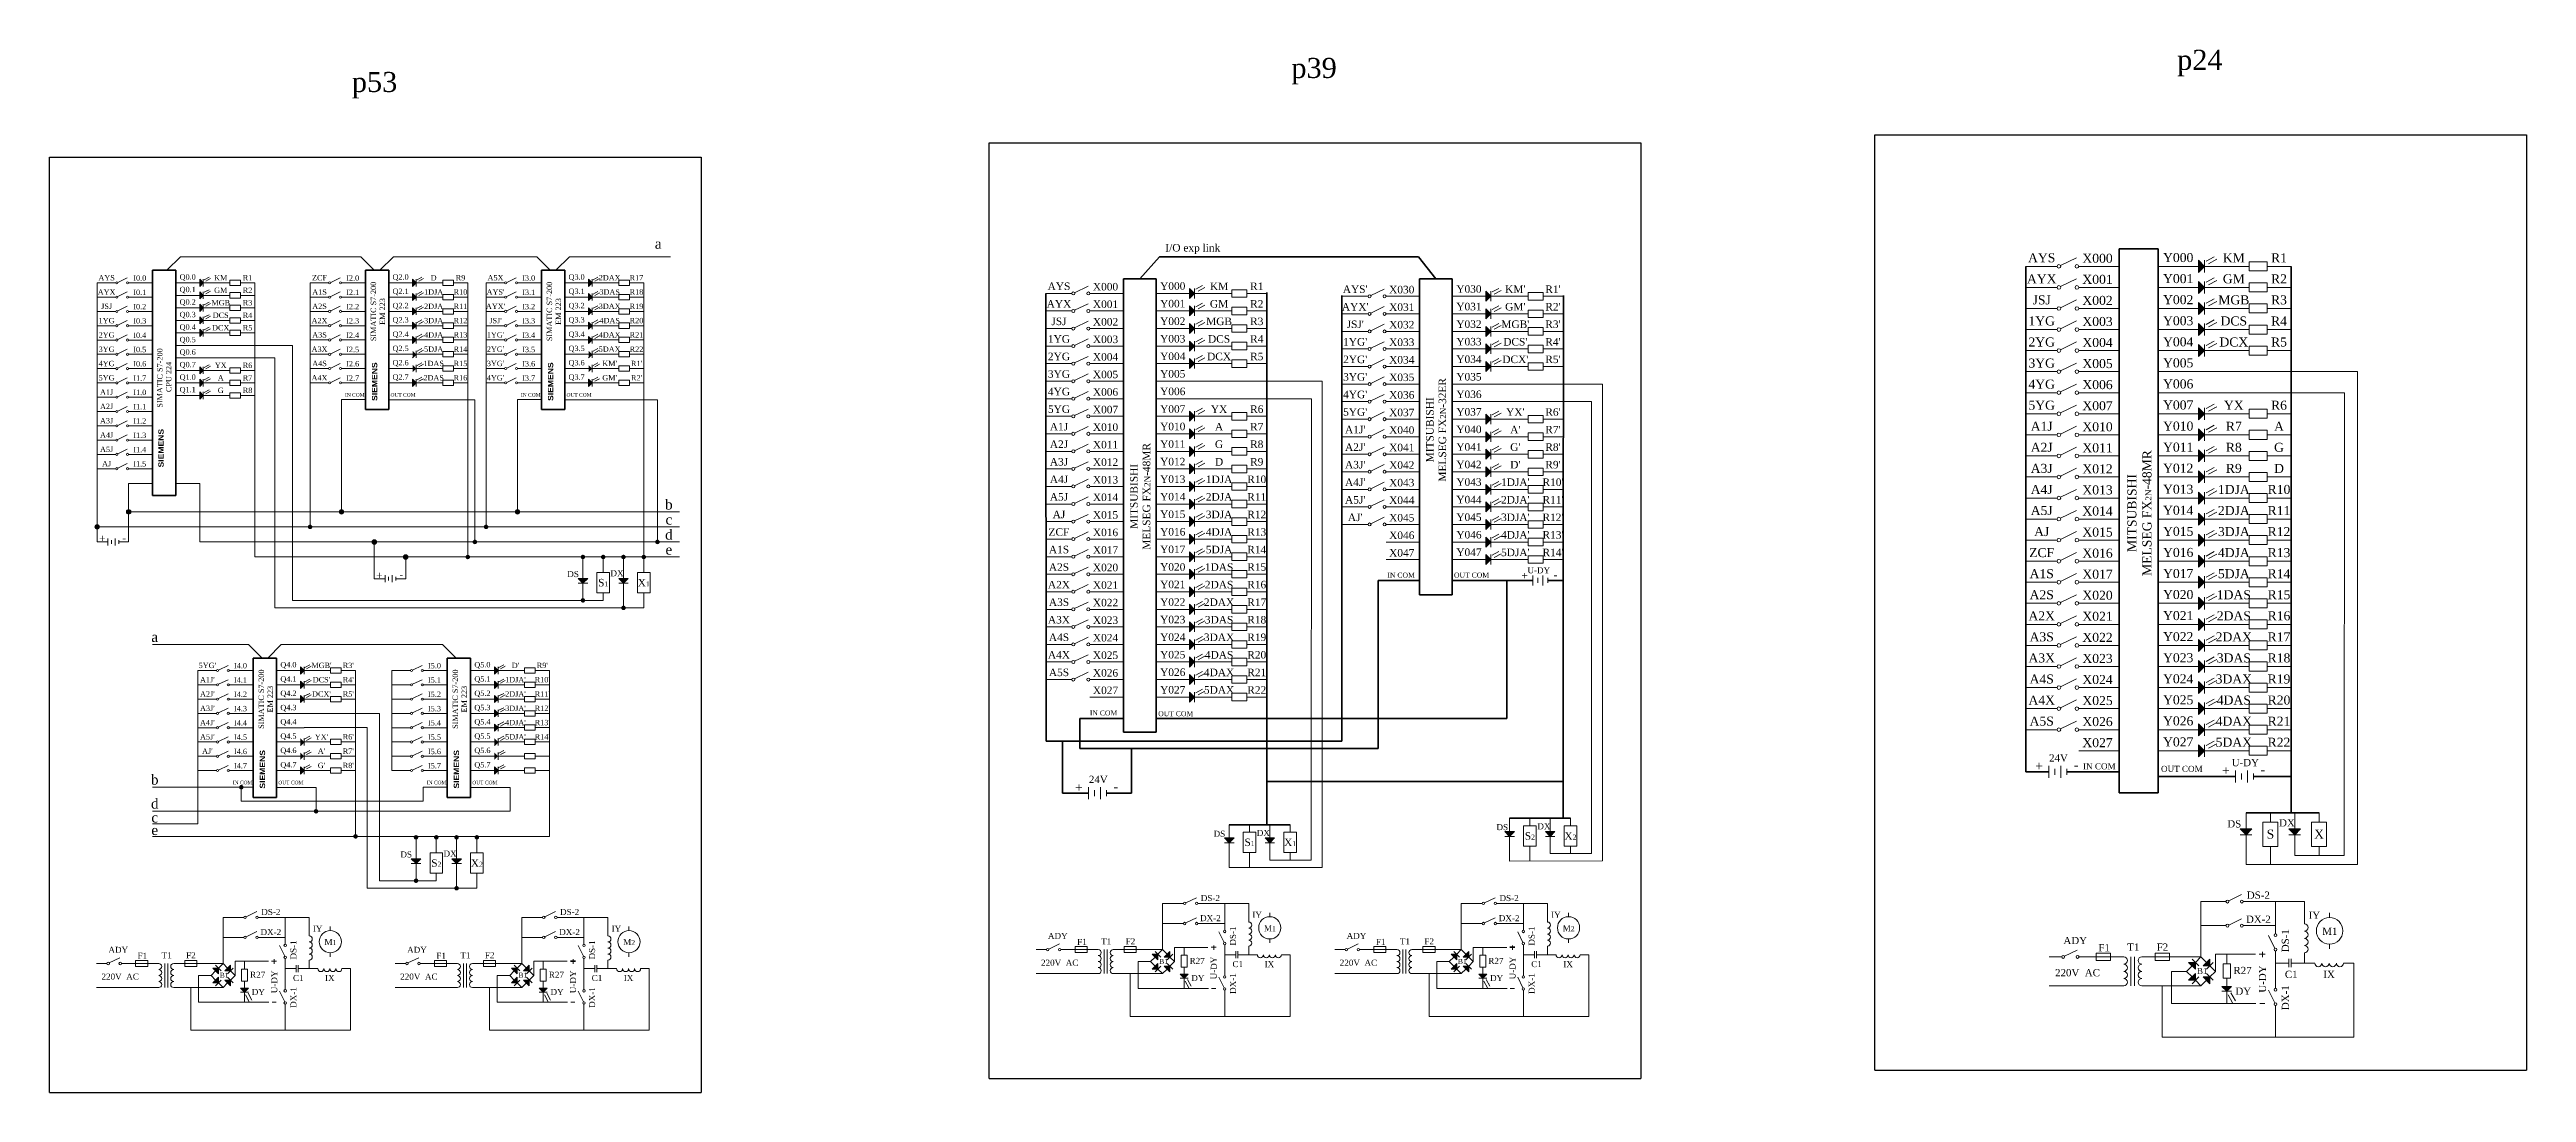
# Model space of a CAD drawing. Header units: millimetres. Extents: x -1398 to -410, y -1053 to -637.
import ezdxf

# ---------------------------------------------------------------- set-up
doc = ezdxf.new("R2010")
doc.units = ezdxf.units.MM
doc.header["$MEASUREMENT"] = 0
doc.layers.get('0').update_dxf_attribs({"lineweight": 90})
doc.layers.add('粗实线', color=7, linetype='Continuous', lineweight=35)
doc.layers.add('细实线', color=7, linetype='Continuous', lineweight=13)
doc.styles.get("Standard").update_dxf_attribs({"font": 'TIMES.TTF', "height": 3})
doc.dimstyles.new('ISO-25', dxfattribs={"dimtxt": 3, "dimasz": 1, "dimexe": 2, "dimexo": 0, "dimgap": 1.5, "dimtad": 1, "dimlfac": -1, "dimdsep": 46, "dimtxsty": 'Standard', "dimblk2": 'DOTSMALL', "dimsah": 1, "dimcen": 10, "dimclrd": 7, "dimclre": 7, "dimclrt": 7, "dimazin": 2, "dimtfac": 1, "dimtix": 1, "dimtmove": 1, "dimatfit": 3, "dimfxl": 0, "dimlwd": 9, "dimlwe": 9, "dimarcsym": 0})

msp = doc.modelspace()

# ---------------------------------------------------------------- texts
at = {"layer": '粗实线', "color": 7, "attachment_point": 5, "rotation": 90}
for s, insert, char_height, width in [('MITSUBISHI\\PMELSEG FX{\\H0.8x;2N}-48MR', (-963.07, -815.6), 3, 65.8344), ('MITSUBISHI\\PMELSEG FX{\\H0.6667x;2N}-48MR', (-564.38, -822.25), 3.6, 79.0013)]:
    msp.add_mtext(s, dxfattribs=dict(at, insert=insert, char_height=char_height, width=width))
at = {"layer": '粗实线', "color": 7, "attachment_point": 5}
for s, insert, char_height, width in [('+', (-1377.21, -832.4), 3, 3.1763), ('-', (-1368.45, -832.15), 3, 3.0367), ('+', (-1266.65, -847.06), 3, 3.1763), ('\\pt3;-', (-1257.89, -846.82), 3, 3.0367), ('+', (-809.67, -847.22), 3, 4.4561), ('-', (-797.38, -846.88), 3, 4.2602), ('+', (-987.54, -931.69), 3.6, 5.3473), ('-', (-972.79, -931.28), 3.6, 5.1122)]:
    msp.add_mtext(s, dxfattribs=dict(at, insert=insert, char_height=char_height, width=width))
at = {"layer": '细实线', "color": 7}
for s, insert, char_height, width, attachment_point in [('{\\H2.667x;p39}', (-893.71, -646.01), 3, 108.7826, 5), ('{\\H2.667x;p24}', (-540.3, -642.77), 3, 108.7826, 5), ('{\\H2.667x;p53}', (-1268.56, -651.6), 3, 108.7826, 5), ('a', (-1155.41, -714.84), 4, 9.8776, 5), ('I/O exp link', (-942.09, -716.92), 3, 51.6467, 5), ('AYS', (-603.41, -720.45), 3.6, 12.6908, 5), ('X000', (-581.13, -720.65), 3.6, 16.0301, 5), ('Y000', (-548.94, -720.37), 3.6, 16.0301, 5), ('KM', (-526.76, -720.45), 3.6, 11.9083, 5), ('R1', (-508.73, -720.45), 3.6, 9.5267, 5), ('AYS', (-1375.47, -728.4), 2.138, 7.5384, 5), ('I0.0', (-1362.24, -728.52), 2.138, 9.5219, 5), ('Q0.0', (-1343.12, -728.35), 2.138, 9.5219, 5), ('KM', (-1329.94, -728.4), 2.138, 7.0735, 5), ('R1', (-1319.23, -728.4), 2.138, 5.6588, 5), ('ZCF', (-1290.52, -728.4), 2.138, 7.5384, 5), ('I2.0', (-1277.29, -728.52), 2.138, 9.5219, 5), ('Q2.0', (-1258.17, -728.35), 2.138, 9.5219, 5), ('D', (-1244.99, -728.4), 2.14, 7.0735, 5), ('R9', (-1234.28, -728.4), 2.138, 5.6588, 5), ('A5X', (-1220.3, -728.4), 2.138, 7.5384, 5), ('I3.0', (-1207.07, -728.52), 2.138, 9.5219, 5), ('Q3.0', (-1187.95, -728.35), 2.138, 9.5219, 5), ('2DAX', (-1174.77, -728.4), 2.138, 7.0735, 5), ('R17', (-1164.06, -728.4), 2.138, 5.6588, 5), ('AYS', (-995.5, -731.81), 3, 10.5757, 5), ('X000', (-976.93, -731.98), 3, 13.3584, 5), ('Y000', (-950.11, -731.74), 3, 13.3584, 5), ('KM', (-931.62, -731.81), 3, 9.9236, 5), ('R1', (-916.59, -731.81), 3, 7.9389, 5), ('AYX', (-603.41, -728.85), 3.6, 12.6908, 5), ('X001', (-581.13, -729.05), 3.6, 16.0301, 5), ('Y001', (-548.94, -728.77), 3.6, 16.0301, 5), ('GM', (-526.76, -728.85), 3.6, 11.9083, 5), ('R2', (-508.73, -728.85), 3.6, 9.5267, 5), ('AYX', (-1375.47, -734.11), 2.138, 7.5384, 5), ('JSJ', (-1375.47, -739.81), 2.138, 7.5384, 5), ('I0.1', (-1362.24, -734.23), 2.138, 9.5219, 5), ('I0.2', (-1362.24, -739.93), 2.138, 9.5219, 5), ('Q0.1', (-1343.12, -733.34), 2.138, 9.5219, 5), ('Q0.2', (-1343.12, -738.33), 2.138, 9.5219, 5), ('MGB', (-1329.94, -738.38), 2.138, 7.0735, 5), ('GM', (-1329.94, -733.39), 2.138, 7.0735, 5), ('R2', (-1319.23, -733.39), 2.138, 5.6588, 5), ('R3', (-1319.23, -738.38), 2.138, 5.6588, 5), ('A1S', (-1290.52, -734.1), 2.138, 7.5384, 5), ('A2S', (-1290.52, -739.8), 2.138, 7.5384, 5), ('I2.1', (-1277.29, -734.22), 2.138, 9.5219, 5), ('I2.2', (-1277.29, -739.92), 2.138, 9.5219, 5), ('Q2.1', (-1258.17, -734.04), 2.138, 9.5219, 5), ('Q2.2', (-1258.17, -739.74), 2.138, 9.5219, 5), ('2DJA', (-1244.99, -739.79), 2.138, 7.0735, 5), ('1DJA', (-1244.99, -734.09), 2.138, 7.0735, 5), ('R10', (-1234.28, -734.09), 2.138, 5.6588, 5), ('R11', (-1234.28, -739.79), 2.138, 5.6588, 5), ("AYX'", (-1220.3, -739.8), 2.138, 7.5384, 5), ("AYS'", (-1220.3, -734.1), 2.138, 7.5384, 5), ('I3.1', (-1207.07, -734.22), 2.138, 9.5219, 5), ('I3.2', (-1207.07, -739.92), 2.138, 9.5219, 5), ('Q3.1', (-1187.95, -734.04), 2.138, 9.5219, 5), ('Q3.2', (-1187.95, -739.74), 2.138, 9.5219, 5), ('3DAX', (-1174.77, -739.79), 2.138, 7.0735, 5), ('3DAS', (-1174.77, -734.09), 2.138, 7.0735, 5), ('R18', (-1164.06, -734.09), 2.138, 5.6588, 5), ('R19', (-1164.06, -739.79), 2.138, 5.6588, 5), ('AYX', (-995.5, -738.81), 3, 10.5757, 5), ('X001', (-976.93, -738.98), 3, 13.3584, 5), ('Y001', (-950.11, -738.74), 3, 13.3584, 5), ('GM', (-931.62, -738.81), 3, 9.9236, 5), ('R2', (-916.59, -738.81), 3, 7.9389, 5), ("AYX'", (-877.31, -739.97), 3, 10.5757, 5), ("AYS'", (-877.31, -732.97), 3, 10.5757, 5), ('X030', (-858.74, -733.13), 3, 13.3584, 5), ('X031', (-858.74, -740.13), 3, 13.3584, 5), ('Y030', (-831.92, -732.9), 3, 13.3584, 5), ('Y031', (-831.92, -739.9), 3, 13.3584, 5), ("KM'", (-813.43, -732.96), 3, 9.9236, 5), ("GM'", (-813.43, -739.96), 3, 9.9236, 5), ("R1'", (-798.4, -732.96), 3, 7.9389, 5), ("R2'", (-798.4, -739.96), 3, 7.9389, 5), ('JSJ', (-603.41, -737.25), 3.6, 12.6908, 5), ('X002', (-581.13, -737.45), 3.6, 16.0301, 5), ('Y002', (-548.94, -737.17), 3.6, 16.0301, 5), ('MGB', (-526.76, -737.25), 3.6, 11.9083, 5), ('R3', (-508.73, -737.25), 3.6, 9.5267, 5), ('2YG', (-1375.47, -751.21), 2.138, 7.5384, 5), ('1YG', (-1375.47, -745.51), 2.138, 7.5384, 5), ('I0.3', (-1362.24, -745.63), 2.138, 9.5219, 5), ('I0.4', (-1362.24, -751.33), 2.138, 9.5219, 5), ('Q0.3', (-1343.12, -743.32), 2.138, 9.5219, 5), ('Q0.4', (-1343.12, -748.31), 2.138, 9.5219, 5), ('DCX', (-1329.94, -748.36), 2.138, 7.0735, 5), ('DCS', (-1329.94, -743.37), 2.138, 7.0735, 5), ('R4', (-1319.23, -743.37), 2.138, 5.6588, 5), ('R5', (-1319.23, -748.36), 2.138, 5.6588, 5), ('A2X', (-1290.52, -745.5), 2.138, 7.5384, 5), ('A3S', (-1290.52, -751.2), 2.138, 7.5384, 5), ('I2.3', (-1277.29, -745.62), 2.138, 9.5219, 5), ('I2.4', (-1277.29, -751.32), 2.138, 9.5219, 5), ('Q2.3', (-1258.17, -745.44), 2.138, 9.5219, 5), ('Q2.4', (-1258.17, -751.14), 2.138, 9.5219, 5), ('4DJA', (-1244.99, -751.19), 2.138, 7.0735, 5), ('3DJA', (-1244.99, -745.49), 2.138, 7.0735, 5), ('R12', (-1234.28, -745.49), 2.138, 5.6588, 5), ('R13', (-1234.28, -751.19), 2.138, 5.6588, 5), ("1YG'", (-1220.3, -751.2), 2.138, 7.5384, 5), ("JSJ'", (-1220.3, -745.5), 2.138, 7.5384, 5), ('I3.3', (-1207.07, -745.62), 2.138, 9.5219, 5), ('I3.4', (-1207.07, -751.32), 2.138, 9.5219, 5), ('Q3.3', (-1187.95, -745.44), 2.138, 9.5219, 5), ('Q3.4', (-1187.95, -751.14), 2.138, 9.5219, 5), ('4DAX', (-1174.77, -751.19), 2.138, 7.0735, 5), ('4DAS', (-1174.77, -745.49), 2.138, 7.0735, 5), ('R20', (-1164.06, -745.49), 2.138, 5.6588, 5), ('R21', (-1164.06, -751.19), 2.138, 5.6588, 5), ('JSJ', (-995.5, -745.81), 3, 10.5757, 5), ('X002', (-976.93, -745.98), 3, 13.3584, 5), ('Y002', (-950.11, -745.74), 3, 13.3584, 5), ('MGB', (-931.62, -745.81), 3, 9.9236, 5), ('R3', (-916.59, -745.81), 3, 7.9389, 5), ("JSJ'", (-877.31, -746.97), 3, 10.5757, 5), ('X032', (-858.74, -747.13), 3, 13.3584, 5), ('Y032', (-831.92, -746.9), 3, 13.3584, 5), ("MGB'", (-813.43, -746.96), 3, 9.9236, 5), ("R3'", (-798.4, -746.96), 3, 7.9389, 5), ('1YG', (-603.41, -745.65), 3.6, 12.6908, 5), ('X003', (-581.13, -745.85), 3.6, 16.0301, 5), ('Y003', (-548.94, -745.57), 3.6, 16.0301, 5), ('DCS', (-526.76, -745.65), 3.6, 11.9083, 5), ('R4', (-508.73, -745.65), 3.6, 9.5267, 5), ('3YG', (-1375.47, -756.92), 2.138, 7.5384, 5), ('I0.5', (-1362.24, -757.04), 2.138, 9.5219, 5), ('Q0.5', (-1343.12, -753.3), 2.138, 9.5219, 5), ('Q0.6', (-1343.12, -758.29), 2.138, 9.5219, 5), ('A3X', (-1290.52, -756.9), 2.138, 7.5384, 5), ('I2.5', (-1277.29, -757.02), 2.138, 9.5219, 5), ('Q2.5', (-1258.17, -756.84), 2.138, 9.5219, 5), ('5DJA', (-1244.99, -756.89), 2.138, 7.0735, 5), ('R14', (-1234.28, -756.89), 2.138, 5.6588, 5), ("2YG'", (-1220.3, -756.9), 2.138, 7.5384, 5), ('I3.5', (-1207.07, -757.02), 2.138, 9.5219, 5), ('Q3.5', (-1187.95, -756.84), 2.138, 9.5219, 5), ('5DAX', (-1174.77, -756.89), 2.138, 7.0735, 5), ('R22', (-1164.06, -756.89), 2.138, 5.6588, 5), ('2YG', (-995.5, -759.81), 3, 10.5757, 5), ('1YG', (-995.5, -752.81), 3, 10.5757, 5), ('X003', (-976.93, -752.98), 3, 13.3584, 5), ('X004', (-976.93, -759.98), 3, 13.3584, 5), ('Y003', (-950.11, -752.74), 3, 13.3584, 5), ('Y004', (-950.11, -759.74), 3, 13.3584, 5), ('DCX', (-931.62, -759.81), 3, 9.9236, 5), ('DCS', (-931.62, -752.81), 3, 9.9236, 5), ('R4', (-916.59, -752.81), 3, 7.9389, 5), ('R5', (-916.59, -759.81), 3, 7.9389, 5), ("2YG'", (-877.31, -760.97), 3, 10.5757, 5), ("1YG'", (-877.31, -753.97), 3, 10.5757, 5), ('X033', (-858.74, -754.13), 3, 13.3584, 5), ('X034', (-858.74, -761.13), 3, 13.3584, 5), ('Y033', (-831.92, -753.9), 3, 13.3584, 5), ('Y034', (-831.92, -760.9), 3, 13.3584, 5), ("DCX'", (-813.43, -760.96), 3, 9.9236, 5), ("DCS'", (-813.43, -753.96), 3, 9.9236, 5), ("R4'", (-798.4, -753.96), 3, 7.9389, 5), ("R5'", (-798.4, -760.96), 3, 7.9389, 5), ('2YG', (-603.41, -754.05), 3.6, 12.6908, 5), ('3YG', (-603.41, -762.45), 3.6, 12.6908, 5), ('X004', (-581.13, -754.25), 3.6, 16.0301, 5), ('X005', (-581.13, -762.65), 3.6, 16.0301, 5), ('Y004', (-548.94, -753.97), 3.6, 16.0301, 5), ('Y005', (-548.94, -762.37), 3.6, 16.0301, 5), ('DCX', (-526.76, -754.05), 3.6, 11.9083, 5), ('R5', (-508.73, -754.05), 3.6, 9.5267, 5), ('4YG', (-1375.47, -762.62), 2.138, 7.5384, 5), ('5YG', (-1375.47, -768.32), 2.138, 7.5384, 5), ('I0.6', (-1362.24, -762.74), 2.138, 9.5219, 5), ('I1.7', (-1362.24, -768.44), 2.138, 9.5219, 5), ('Q0.7', (-1343.12, -763.28), 2.138, 9.5219, 5), ('Q1.0', (-1343.12, -768.27), 2.138, 9.5219, 5), ('YX', (-1329.94, -763.33), 2.138, 7.0735, 5), ('A', (-1329.94, -768.32), 2.14, 7.0735, 5), ('R6', (-1319.23, -763.33), 2.138, 5.6588, 5), ('R7', (-1319.23, -768.32), 2.138, 5.6588, 5), ('A4X', (-1290.52, -768.3), 2.138, 7.5384, 5), ('A4S', (-1290.52, -762.6), 2.138, 7.5384, 5), ('I2.6', (-1277.29, -762.72), 2.138, 9.5219, 5), ('I2.7', (-1277.29, -768.42), 2.138, 9.5219, 5), ('Q2.6', (-1258.17, -762.54), 2.138, 9.5219, 5), ('Q2.7', (-1258.17, -768.25), 2.138, 9.5219, 5), ('2DAS', (-1244.99, -768.3), 2.138, 7.0735, 5), ('1DAS', (-1244.99, -762.59), 2.138, 7.0735, 5), ('R15', (-1234.28, -762.59), 2.138, 5.6588, 5), ('R16', (-1234.28, -768.3), 2.138, 5.6588, 5), ("4YG'", (-1220.3, -768.3), 2.138, 7.5384, 5), ("3YG'", (-1220.3, -762.6), 2.138, 7.5384, 5), ('I3.6', (-1207.07, -762.72), 2.138, 9.5219, 5), ('I3.7', (-1207.07, -768.42), 2.138, 9.5219, 5), ('Q3.6', (-1187.95, -762.54), 2.138, 9.5219, 5), ('Q3.7', (-1187.95, -768.25), 2.138, 9.5219, 5), ("KM'", (-1174.77, -762.59), 2.138, 7.0735, 5), ("GM'", (-1174.77, -768.3), 2.138, 7.0735, 5), ("R1'", (-1164.06, -762.59), 2.138, 5.6588, 5), ("R2'", (-1164.06, -768.3), 2.138, 5.6588, 5), ('3YG', (-995.5, -766.81), 3, 10.5757, 5), ('X005', (-976.93, -766.98), 3, 13.3584, 5), ('Y005', (-950.11, -766.74), 3, 13.3584, 5), ("3YG'", (-877.31, -767.97), 3, 10.5757, 5), ('X035', (-858.74, -768.13), 3, 13.3584, 5), ('Y035', (-831.92, -767.9), 3, 13.3584, 5), ('4YG', (-603.41, -770.85), 3.6, 12.6908, 5), ('X006', (-581.13, -771.05), 3.6, 16.0301, 5), ('Y006', (-548.94, -770.77), 3.6, 16.0301, 5), ('A1J', (-1375.47, -774.02), 2.138, 7.5384, 5), ('A2J', (-1375.47, -779.73), 2.138, 7.5384, 5), ('I1.0', (-1362.24, -774.14), 2.138, 9.5219, 5), ('I1.1', (-1362.24, -779.85), 2.138, 9.5219, 5), ('Q1.1', (-1343.12, -773.26), 2.138, 9.5219, 5), ('G', (-1329.94, -773.31), 2.14, 7.0735, 5), ('R8', (-1319.23, -773.31), 2.138, 5.6588, 5), ('IN COM', (-1276.46, -775.1), 1.426, 10.684, 5), ('OUT COM', (-1257.21, -775.1), 1.426, 10.684, 5), ('IN COM', (-1206.25, -775.1), 1.426, 10.684, 5), ('OUT COM', (-1186.99, -775.1), 1.426, 10.684, 5), ('4YG', (-995.5, -773.81), 3, 10.5757, 5), ('5YG', (-995.5, -780.81), 3, 10.5757, 5), ('X006', (-976.93, -773.98), 3, 13.3584, 5), ('X007', (-976.93, -780.98), 3, 13.3584, 5), ('Y006', (-950.11, -773.74), 3, 13.3584, 5), ('Y007', (-950.11, -780.74), 3, 13.3584, 5), ('YX', (-931.62, -780.81), 3, 9.9236, 5), ('R6', (-916.59, -780.81), 3, 7.9389, 5), ("4YG'", (-877.31, -774.97), 3, 10.5757, 5), ("5YG'", (-877.31, -781.97), 3, 10.5757, 5), ('X036', (-858.74, -775.13), 3, 13.3584, 5), ('X037', (-858.74, -782.13), 3, 13.3584, 5), ('Y036', (-831.92, -774.9), 3, 13.3584, 5), ('Y037', (-831.92, -781.9), 3, 13.3584, 5), ("YX'", (-813.43, -781.96), 3, 9.9236, 5), ("R6'", (-798.4, -781.96), 3, 7.9389, 5), ('5YG', (-603.41, -779.25), 3.6, 12.6908, 5), ('X007', (-581.13, -779.45), 3.6, 16.0301, 5), ('Y007', (-548.94, -779.17), 3.6, 16.0301, 5), ('YX', (-526.76, -779.25), 3.6, 11.9083, 5), ('R6', (-508.73, -779.25), 3.6, 9.5267, 5), ('A3J', (-1375.47, -785.43), 2.138, 7.5384, 5), ('A4J', (-1375.47, -791.13), 2.138, 7.5384, 5), ('I1.2', (-1362.24, -785.55), 2.138, 9.5219, 5), ('I1.3', (-1362.24, -791.25), 2.138, 9.5219, 5), ('A1J', (-995.5, -787.81), 3, 10.5757, 5), ('X010', (-976.93, -787.98), 3, 13.3584, 5), ('Y010', (-950.11, -787.74), 3, 13.3584, 5), ('A', (-931.62, -787.81), 3, 9.9236, 5), ('R7', (-916.59, -787.81), 3, 7.9389, 5), ("A1J'", (-877.31, -788.97), 3, 10.5757, 5), ('X040', (-858.74, -789.13), 3, 13.3584, 5), ('Y040', (-831.92, -788.9), 3, 13.3584, 5), ("A'", (-813.43, -788.96), 3, 9.9236, 5), ("R7'", (-798.4, -788.96), 3, 7.9389, 5), ('A1J', (-603.41, -787.65), 3.6, 12.6908, 5), ('X010', (-581.13, -787.85), 3.6, 16.0301, 5), ('Y010', (-548.94, -787.57), 3.6, 16.0301, 5), ('R7', (-526.76, -787.65), 3.6, 11.9083, 5), ('A', (-508.73, -787.65), 3.6, 9.5267, 5), ('A5J', (-1375.47, -796.83), 2.138, 7.5384, 5), ('I1.4', (-1362.24, -796.95), 2.138, 9.5219, 5), ('A2J', (-995.5, -794.81), 3, 10.5757, 5), ('A3J', (-995.5, -801.81), 3, 10.5757, 5), ('X011', (-976.93, -794.98), 3, 13.3584, 5), ('X012', (-976.93, -801.98), 3, 13.3584, 5), ('Y011', (-950.11, -794.74), 3, 13.3584, 5), ('Y012', (-950.11, -801.74), 3, 13.3584, 5), ('D', (-931.62, -801.81), 3, 9.9236, 5), ('G', (-931.62, -794.81), 3, 9.9236, 5), ('R8', (-916.59, -794.81), 3, 7.9389, 5), ('R9', (-916.59, -801.81), 3, 7.9389, 5), ("A2J'", (-877.31, -795.97), 3, 10.5757, 5), ('X041', (-858.74, -796.13), 3, 13.3584, 5), ('Y041', (-831.92, -795.9), 3, 13.3584, 5), ("G'", (-813.43, -795.96), 3, 9.9236, 5), ("R8'", (-798.4, -795.96), 3, 7.9389, 5), ('A2J', (-603.41, -796.05), 3.6, 12.6908, 5), ('X011', (-581.13, -796.25), 3.6, 16.0301, 5), ('Y011', (-548.94, -795.97), 3.6, 16.0301, 5), ('R8', (-526.76, -796.05), 3.6, 11.9083, 5), ('G', (-508.73, -796.05), 3.6, 9.5267, 5), ('AJ', (-1375.47, -802.54), 2.138, 7.5384, 5), ('I1.5', (-1362.24, -802.66), 2.138, 9.5219, 5), ('A4J', (-995.5, -808.81), 3, 10.5757, 5), ('X013', (-976.93, -808.98), 3, 13.3584, 5), ('Y013', (-950.11, -808.74), 3, 13.3584, 5), ('1DJA', (-931.62, -808.81), 3, 9.9236, 5), ('R10', (-916.59, -808.81), 3, 7.9389, 5), ("A3J'", (-877.31, -802.97), 3, 10.5757, 5), ("A4J'", (-877.31, -809.97), 3, 10.5757, 5), ('X042', (-858.74, -803.13), 3, 13.3584, 5), ('X043', (-858.74, -810.13), 3, 13.3584, 5), ('Y042', (-831.92, -802.9), 3, 13.3584, 5), ('Y043', (-831.92, -809.9), 3, 13.3584, 5), ("1DJA'", (-813.43, -809.96), 3, 9.9236, 5), ("D'", (-813.43, -802.96), 3, 9.9236, 5), ("R10'", (-798.4, -809.96), 3, 7.9389, 5), ("R9'", (-798.4, -802.96), 3, 7.9389, 5), ('A3J', (-603.41, -804.45), 3.6, 12.6908, 5), ('X012', (-581.13, -804.65), 3.6, 16.0301, 5), ('Y012', (-548.94, -804.37), 3.6, 16.0301, 5), ('R9', (-526.76, -804.45), 3.6, 11.9083, 5), ('D', (-508.73, -804.45), 3.6, 9.5267, 5), ('b', (-1151.14, -818.86), 4, 6.47, 5), ('A5J', (-995.5, -815.81), 3, 10.5757, 5), ('X014', (-976.93, -815.98), 3, 13.3584, 5), ('Y014', (-950.11, -815.74), 3, 13.3584, 5), ('2DJA', (-931.62, -815.81), 3, 9.9236, 5), ('R11', (-916.59, -815.81), 3, 7.9389, 5), ("A5J'", (-877.31, -816.97), 3, 10.5757, 5), ('X044', (-858.74, -817.13), 3, 13.3584, 5), ('Y044', (-831.92, -816.9), 3, 13.3584, 5), ("2DJA'", (-813.43, -816.96), 3, 9.9236, 5), ("R11'", (-798.4, -816.96), 3, 7.9389, 5), ('A4J', (-603.41, -812.85), 3.6, 12.6908, 5), ('A5J', (-603.41, -821.25), 3.6, 12.6908, 5), ('X013', (-581.13, -813.05), 3.6, 16.0301, 5), ('X014', (-581.13, -821.45), 3.6, 16.0301, 5), ('Y013', (-548.94, -812.77), 3.6, 16.0301, 5), ('Y014', (-548.94, -821.17), 3.6, 16.0301, 5), ('2DJA', (-526.76, -821.25), 3.6, 11.9083, 5), ('1DJA', (-526.76, -812.85), 3.6, 11.9083, 5), ('R10', (-508.73, -812.85), 3.6, 9.5267, 5), ('R11', (-508.73, -821.25), 3.6, 9.5267, 5), ('d', (-1151.14, -830.86), 4, 6.47, 5), ('c', (-1151.14, -824.86), 4, 6.47, 5), ('ZCF', (-995.5, -829.81), 3, 10.5757, 5), ('AJ', (-995.5, -822.81), 3, 10.5757, 5), ('X015', (-976.93, -822.98), 3, 13.3584, 5), ('X016', (-976.93, -829.98), 3, 13.3584, 5), ('Y015', (-950.11, -822.74), 3, 13.3584, 5), ('Y016', (-950.11, -829.74), 3, 13.3584, 5), ('4DJA', (-931.62, -829.81), 3, 9.9236, 5), ('3DJA', (-931.62, -822.81), 3, 9.9236, 5), ('R12', (-916.59, -822.81), 3, 7.9389, 5), ('R13', (-916.59, -829.81), 3, 7.9389, 5), ("AJ'", (-877.31, -823.97), 3, 10.5757, 5), ('X045', (-858.74, -824.13), 3, 13.3584, 5), ('X046', (-858.74, -831.13), 3, 13.3584, 5), ('Y045', (-831.92, -823.9), 3, 13.3584, 5), ('Y046', (-831.92, -830.9), 3, 13.3584, 5), ("4DJA'", (-813.43, -830.96), 3, 9.9236, 5), ("3DJA'", (-813.43, -823.96), 3, 9.9236, 5), ("R12'", (-798.4, -823.96), 3, 7.9389, 5), ("R13'", (-798.4, -830.96), 3, 7.9389, 5), ('AJ', (-603.41, -829.65), 3.6, 12.6908, 5), ('X015', (-581.13, -829.85), 3.6, 16.0301, 5), ('Y015', (-548.94, -829.57), 3.6, 16.0301, 5), ('3DJA', (-526.76, -829.65), 3.6, 11.9083, 5), ('R12', (-508.73, -829.65), 3.6, 9.5267, 5), ('e', (-1151.14, -836.86), 4, 6.47, 5), ('A1S', (-995.5, -836.81), 3, 10.5757, 5), ('X017', (-976.93, -836.98), 3, 13.3584, 5), ('Y017', (-950.11, -836.74), 3, 13.3584, 5), ('5DJA', (-931.62, -836.81), 3, 9.9236, 5), ('R14', (-916.59, -836.81), 3, 7.9389, 5), ('X047', (-858.74, -838.13), 3, 13.3584, 5), ('Y047', (-831.92, -837.9), 3, 13.3584, 5), ("5DJA'", (-813.43, -837.96), 3, 9.9236, 5), ("R14'", (-798.4, -837.96), 3, 7.9389, 5), ('ZCF', (-603.41, -838.05), 3.6, 12.6908, 5), ('X016', (-581.13, -838.25), 3.6, 16.0301, 5), ('Y016', (-548.94, -837.97), 3.6, 16.0301, 5), ('4DJA', (-526.76, -838.05), 3.6, 11.9083, 5), ('R13', (-508.73, -838.05), 3.6, 9.5267, 5), ('DS', (-1189.36, -846.61), 2.4, 3.3121, 5), ('S{\\H0.6667x;1}', (-1177.34, -850.02), 3, 5, 5), ('DX', (-1174.46, -845.06), 2.4, 3.3121, 1), ('X{\\H0.6667x;1}', (-1161.16, -850.02), 3, 5, 5), ('A2X', (-995.5, -850.81), 3, 10.5757, 5), ('A2S', (-995.5, -843.81), 3, 10.5757, 5), ('X020', (-976.93, -843.98), 3, 13.3584, 5), ('X021', (-976.93, -850.98), 3, 13.3584, 5), ('Y020', (-950.11, -843.74), 3, 13.3584, 5), ('Y021', (-950.11, -850.74), 3, 13.3584, 5), ('2DAS', (-931.62, -850.81), 3, 9.9236, 5), ('1DAS', (-931.62, -843.81), 3, 9.9236, 5), ('R15', (-916.59, -843.81), 3, 7.9389, 5), ('R16', (-916.59, -850.81), 3, 7.9389, 5), ('IN COM', (-859, -847.02), 2, 16.7095, 5), ('OUT COM', (-830.89, -847.01), 2, 14.9887, 5), ('U-DY', (-804.07, -845.1), 2.4, 7.3175, 5), ('A1S', (-603.41, -846.45), 3.6, 12.6908, 5), ('X017', (-581.13, -846.65), 3.6, 16.0301, 5), ('Y017', (-548.94, -846.37), 3.6, 16.0301, 5), ('5DJA', (-526.76, -846.45), 3.6, 11.9083, 5), ('R14', (-508.73, -846.45), 3.6, 9.5267, 5), ('A3S', (-995.5, -857.81), 3, 10.5757, 5), ('X022', (-976.93, -857.98), 3, 13.3584, 5), ('Y022', (-950.11, -857.74), 3, 13.3584, 5), ('2DAX', (-931.62, -857.81), 3, 9.9236, 5), ('R17', (-916.59, -857.81), 3, 7.9389, 5), ('A2S', (-603.41, -854.85), 3.6, 12.6908, 5), ('X020', (-581.13, -855.05), 3.6, 16.0301, 5), ('Y020', (-548.94, -854.77), 3.6, 16.0301, 5), ('1DAS', (-526.76, -854.85), 3.6, 11.9083, 5), ('R15', (-508.73, -854.85), 3.6, 9.5267, 5), ('A3X', (-995.5, -864.81), 3, 10.5757, 5), ('X023', (-976.93, -864.98), 3, 13.3584, 5), ('Y023', (-950.11, -864.74), 3, 13.3584, 5), ('3DAS', (-931.62, -864.81), 3, 9.9236, 5), ('R18', (-916.59, -864.81), 3, 7.9389, 5), ('A2X', (-603.41, -863.25), 3.6, 12.6908, 5), ('X021', (-581.13, -863.45), 3.6, 16.0301, 5), ('Y021', (-548.94, -863.17), 3.6, 16.0301, 5), ('2DAS', (-526.76, -863.25), 3.6, 11.9083, 5), ('R16', (-508.73, -863.25), 3.6, 9.5267, 5), ('A4X', (-995.5, -878.81), 3, 10.5757, 5), ('A4S', (-995.5, -871.81), 3, 10.5757, 5), ('X024', (-976.93, -871.98), 3, 13.3584, 5), ('X025', (-976.93, -878.98), 3, 13.3584, 5), ('Y024', (-950.11, -871.74), 3, 13.3584, 5), ('Y025', (-950.11, -878.74), 3, 13.3584, 5), ('3DAX', (-931.62, -871.81), 3, 9.9236, 5), ('4DAS', (-931.62, -878.81), 3, 9.9236, 5), ('R19', (-916.59, -871.81), 3, 7.9389, 5), ('R20', (-916.59, -878.81), 3, 7.9389, 5), ('A3X', (-603.41, -880.05), 3.6, 12.6908, 5), ('A3S', (-603.41, -871.65), 3.6, 12.6908, 5), ('X022', (-581.13, -871.85), 3.6, 16.0301, 5), ('X023', (-581.13, -880.25), 3.6, 16.0301, 5), ('Y022', (-548.94, -871.57), 3.6, 16.0301, 5), ('Y023', (-548.94, -879.97), 3.6, 16.0301, 5), ('2DAX', (-526.76, -871.65), 3.6, 11.9083, 5), ('3DAS', (-526.76, -880.05), 3.6, 11.9083, 5), ('R17', (-508.73, -871.65), 3.6, 9.5267, 5), ('R18', (-508.73, -880.05), 3.6, 9.5267, 5), ("5YG'", (-1335.28, -883.03), 2.138, 7.5384, 5), ("A1J'", (-1335.28, -888.73), 2.138, 7.5384, 5), ('I4.0', (-1322.05, -883.15), 2.138, 9.5219, 5), ('I4.1', (-1322.05, -888.85), 2.138, 9.5219, 5), ('Q4.0', (-1302.93, -882.98), 2.138, 9.5219, 5), ('Q4.1', (-1302.93, -888.67), 2.138, 9.5219, 5), ("MGB'", (-1289.75, -883.03), 2.138, 7.0735, 5), ("DCS'", (-1289.75, -888.72), 2.138, 7.0735, 5), ("R3'", (-1279.04, -883.03), 2.138, 5.6588, 5), ("R4'", (-1279.04, -888.72), 2.138, 5.6588, 5), ('I5.0', (-1244.65, -883.15), 2.138, 9.5219, 5), ('I5.1', (-1244.65, -888.85), 2.138, 9.5219, 5), ('Q5.0', (-1225.53, -882.98), 2.138, 9.5219, 5), ('Q5.1', (-1225.53, -888.67), 2.138, 9.5219, 5), ("1DJA'", (-1212.35, -888.72), 2.138, 7.0735, 5), ("D'", (-1212.35, -883.03), 2.138, 7.0735, 5), ("R10'", (-1201.64, -888.72), 2.138, 5.6588, 5), ("R9'", (-1201.64, -883.03), 2.138, 5.6588, 5), ('A5S', (-995.5, -885.81), 3, 10.5757, 5), ('X026', (-976.93, -885.98), 3, 13.3584, 5), ('Y026', (-950.11, -885.74), 3, 13.3584, 5), ('4DAX', (-931.62, -885.81), 3, 9.9236, 5), ('R21', (-916.59, -885.81), 3, 7.9389, 5), ('A4S', (-603.41, -888.45), 3.6, 12.6908, 5), ('X024', (-581.13, -888.65), 3.6, 16.0301, 5), ('Y024', (-548.94, -888.37), 3.6, 16.0301, 5), ('3DAX', (-526.76, -888.45), 3.6, 11.9083, 5), ('R19', (-508.73, -888.45), 3.6, 9.5267, 5), ("A2J'", (-1335.28, -894.43), 2.138, 7.5384, 5), ("A3J'", (-1335.28, -900.13), 2.138, 7.5384, 5), ('I4.2', (-1322.05, -894.55), 2.138, 9.5219, 5), ('I4.3', (-1322.05, -900.25), 2.138, 9.5219, 5), ('Q4.2', (-1302.93, -894.37), 2.138, 9.5219, 5), ('Q4.3', (-1302.93, -900.07), 2.138, 9.5219, 5), ("DCX'", (-1289.75, -894.42), 2.138, 7.0735, 5), ("R5'", (-1279.04, -894.42), 2.138, 5.6588, 5), ('I5.2', (-1244.65, -894.55), 2.138, 9.5219, 5), ('I5.3', (-1244.65, -900.25), 2.138, 9.5219, 5), ('Q5.2', (-1225.53, -894.37), 2.138, 9.5219, 5), ('Q5.3', (-1225.53, -900.07), 2.138, 9.5219, 5), ("2DJA'", (-1212.35, -894.42), 2.138, 7.0735, 5), ("3DJA'", (-1212.35, -900.12), 2.138, 7.0735, 5), ("R11'", (-1201.64, -894.42), 2.138, 5.6588, 5), ("R12'", (-1201.64, -900.12), 2.138, 5.6588, 5), ('X027', (-976.93, -892.98), 3, 13.3584, 5), ('Y027', (-950.11, -892.74), 3, 13.3584, 5), ('5DAX', (-931.62, -892.81), 3, 9.9236, 5), ('R22', (-916.59, -892.81), 3, 7.9389, 5), ('A4X', (-603.41, -896.85), 3.6, 12.6908, 5), ('X025', (-581.13, -897.05), 3.6, 16.0301, 5), ('Y025', (-548.94, -896.77), 3.6, 16.0301, 5), ('4DAS', (-526.76, -896.85), 3.6, 11.9083, 5), ('R20', (-508.73, -896.85), 3.6, 9.5267, 5), ("A4J'", (-1335.28, -905.83), 2.138, 7.5384, 5), ('I4.4', (-1322.05, -905.95), 2.138, 9.5219, 5), ('Q4.4', (-1302.93, -905.77), 2.138, 9.5219, 5), ('I5.4', (-1244.65, -905.95), 2.138, 9.5219, 5), ('Q5.4', (-1225.53, -905.77), 2.138, 9.5219, 5), ("4DJA'", (-1212.35, -905.82), 2.138, 7.0735, 5), ("R13'", (-1201.64, -905.82), 2.138, 5.6588, 5), ('IN COM', (-977.7, -901.99), 2, 16.7095, 5), ('OUT COM', (-948.91, -902.28), 2, 18.0675, 5), ('A5S', (-603.41, -905.25), 3.6, 12.6908, 5), ('X026', (-581.13, -905.45), 3.6, 16.0301, 5), ('Y026', (-548.94, -905.17), 3.6, 16.0301, 5), ('4DAX', (-526.76, -905.25), 3.6, 11.9083, 5), ('R21', (-508.73, -905.25), 3.6, 9.5267, 5), ("A5J'", (-1335.28, -911.53), 2.138, 7.5384, 5), ("AJ'", (-1335.28, -917.23), 2.138, 7.5384, 5), ('I4.5', (-1322.05, -911.65), 2.138, 9.5219, 5), ('I4.6', (-1322.05, -917.35), 2.138, 9.5219, 5), ('Q4.5', (-1302.93, -911.46), 2.138, 9.5219, 5), ('Q4.6', (-1302.93, -917.17), 2.138, 9.5219, 5), ("YX'", (-1289.75, -911.51), 2.138, 7.0735, 5), ("A'", (-1289.75, -917.22), 2.138, 7.0735, 5), ("R6'", (-1279.04, -911.51), 2.138, 5.6588, 5), ("R7'", (-1279.04, -917.22), 2.138, 5.6588, 5), ('I5.5', (-1244.65, -911.65), 2.138, 9.5219, 5), ('I5.6', (-1244.65, -917.35), 2.138, 9.5219, 5), ('Q5.5', (-1225.53, -911.46), 2.138, 9.5219, 5), ('Q5.6', (-1225.53, -917.17), 2.138, 9.5219, 5), ("5DJA'", (-1212.35, -911.51), 2.138, 7.0735, 5), ("R14'", (-1201.64, -911.51), 2.138, 5.6588, 5), ('24V', (-596.71, -919.95), 2.88, 8.4643, 5), ('X027', (-581.13, -913.85), 3.6, 16.0301, 5), ('Y027', (-548.94, -913.57), 3.6, 16.0301, 5), ('5DAX', (-526.76, -913.65), 3.6, 11.9083, 5), ('R22', (-508.73, -913.65), 3.6, 9.5267, 5), ('I4.7', (-1322.05, -923.05), 2.138, 9.5219, 5), ('Q4.7', (-1302.93, -922.88), 2.138, 9.5219, 5), ("G'", (-1289.75, -922.93), 2.138, 7.0735, 5), ("R8'", (-1279.04, -922.93), 2.138, 5.6588, 5), ('I5.7', (-1244.65, -923.05), 2.138, 9.5219, 5), ('Q5.7', (-1225.53, -922.88), 2.138, 9.5219, 5), ('24V', (-979.81, -928.5), 2.88, 8.4643, 5), ('+', (-604.44, -923.15), 3.6, 5.3473, 5), ('-', (-589.69, -922.73), 3.6, 5.1122, 5), ('IN COM', (-580.41, -923.26), 2.4, 15.5593, 5), ('OUT COM', (-547.5, -924.28), 2.4, 21.681, 5), ('+', (-529.9, -925), 3.6, 5.3473, 5), ('U-DY', (-522.17, -921.81), 2.88, 8.4643, 5), ('-', (-515.15, -924.59), 3.6, 5.1122, 5), ('IN COM', (-1321.23, -929.73), 1.426, 10.684, 5), ('OUT COM', (-1301.97, -929.73), 1.426, 10.684, 5), ('IN COM', (-1243.83, -929.73), 1.426, 10.684, 5), ('OUT COM', (-1224.57, -929.73), 1.426, 10.684, 5), ('DX', (-916.58, -948.62), 2.4, 3.3121, 1), ('DS', (-818.63, -947.54), 2.4, 3.3121, 5), ('DX', (-804.63, -945.98), 2.4, 3.3121, 1), ('DS', (-526.59, -946.23), 2.88, 3.9745, 5), ('S', (-512.16, -950.33), 3.6, 6, 5), ('DX', (-508.71, -944.37), 2.88, 3.9745, 1), ('X', (-492.75, -950.33), 3.6, 6, 5), ('DS', (-1255.95, -958.43), 2.4, 3.3121, 5), ('DX', (-1241.05, -956.88), 2.4, 3.3121, 1), ('DS', (-931.48, -950.17), 2.4, 3.3121, 5), ('S{\\H0.6667x;1}', (-919.46, -953.59), 3, 5, 5), ('X{\\H0.6667x;1}', (-903.28, -953.59), 3, 5, 5), ('S{\\H0.6667x;2}', (-807.61, -951.03), 3, 5, 5), ('X{\\H0.6667x;2}', (-791.44, -951.03), 3, 5, 5), ('S{\\H0.6667x;2}', (-1243.93, -961.84), 3, 5, 5), ('X{\\H0.6667x;2}', (-1227.75, -961.84), 3, 5, 5), ('DS-2', (-935.09, -975.83), 2.4, 10.6867, 5), ('DS-2', (-815.9, -975.83), 2.4, 10.6867, 5), ('DS-2', (-516.97, -974.65), 2.88, 12.824, 5), ('DX-2', (-1309.94, -989.37), 2.4, 10.6867, 5), ('DS-2', (-1309.94, -981.37), 2.4, 10.6867, 5), ('IY', (-1293.19, -986.82), 2.4, 3.486, 1), ('DX-2', (-1190.75, -989.37), 2.4, 10.6867, 5), ('DS-2', (-1190.75, -981.37), 2.4, 10.6867, 5), ('IY', (-1174, -986.82), 2.4, 3.486, 1), ('DX-2', (-935.09, -983.83), 2.4, 10.6867, 5), ('IY', (-918.34, -981.29), 2.4, 3.486, 1), ('M{\\H0.8333x;1}', (-911.33, -987.82), 2.4, 7.2162, 5), ('DX-2', (-815.9, -983.83), 2.4, 10.6867, 5), ('IY', (-799.15, -981.29), 2.4, 3.486, 1), ('M{\\H0.8333x;2}', (-792.14, -987.82), 2.4, 7.2162, 5), ('DX-2', (-516.97, -984.25), 2.88, 12.824, 5), ('IY', (-496.88, -981.2), 2.88, 4.1832, 1), ('M1', (-488.46, -989.04), 2.88, 8.6594, 5), ('ADY', (-1370.83, -996.45), 2.4, 6.8903, 5), ('F1', (-1361.19, -998.82), 2.4, 7.911, 5), ('T1', (-1351.51, -998.62), 2.4, 6.6351, 5), ('F2', (-1341.83, -998.62), 2.4, 6.8903, 5), ('M{\\H0.8333x;1}', (-1286.18, -993.36), 2.4, 7.2162, 5), ('ADY', (-1251.64, -996.45), 2.4, 6.8903, 5), ('F1', (-1242, -998.82), 2.4, 7.911, 5), ('T1', (-1232.32, -998.62), 2.4, 6.6351, 5), ('F2', (-1222.64, -998.62), 2.4, 6.8903, 5), ('M{\\H0.8333x;2}', (-1166.99, -993.36), 2.4, 7.2162, 5), ('ADY', (-995.98, -990.91), 2.4, 6.8903, 5), ('F1', (-986.34, -993.28), 2.4, 7.911, 5), ('T1', (-976.66, -993.08), 2.4, 6.6351, 5), ('F2', (-966.97, -993.08), 2.4, 6.8903, 5), ('ADY', (-876.79, -990.91), 2.4, 6.8903, 5), ('F1', (-867.15, -993.28), 2.4, 7.911, 5), ('T1', (-857.47, -993.08), 2.4, 6.6351, 5), ('F2', (-847.79, -993.08), 2.4, 6.8903, 5), ('ADY', (-590.04, -992.75), 2.88, 8.2684, 5), ('F1', (-578.48, -995.59), 2.88, 9.4932, 5), ('T1', (-566.86, -995.36), 2.88, 7.9621, 5), ('F2', (-555.24, -995.36), 2.88, 8.2684, 5), ('220V  AC', (-1370.06, -1007.15), 2.4, 20.4156, 5), ('B1', (-1330.37, -1005.58), 2, 3.2924, 1), ('R27', (-1315.2, -1006.39), 2.4, 4.0831, 5), ('C1', (-1299, -1007.71), 2.4, 4.5935, 5), ('IX', (-1286.41, -1007.71), 2.4, 8.4214, 5), ('220V  AC', (-1250.88, -1007.15), 2.4, 20.4156, 5), ('B1', (-1211.18, -1005.58), 2, 3.2924, 1), ('R27', (-1196.01, -1006.39), 2.4, 4.0831, 5), ('C1', (-1179.81, -1007.71), 2.4, 4.5935, 5), ('IX', (-1167.23, -1007.71), 2.4, 8.4214, 5), ('220V  AC', (-995.21, -1001.62), 2.4, 20.4156, 5), ('B1', (-955.52, -1000.05), 2, 3.2924, 1), ('R27', (-940.35, -1000.85), 2.4, 4.0831, 5), ('DY', (-940.09, -1007.73), 2.4, 3.3175, 5), ('C1', (-924.15, -1002.17), 2.4, 4.5935, 5), ('IX', (-911.56, -1002.17), 2.4, 8.4214, 5), ('220V  AC', (-876.02, -1001.62), 2.4, 20.4156, 5), ('B1', (-836.33, -1000.05), 2, 3.2924, 1), ('R27', (-821.16, -1000.85), 2.4, 4.0831, 5), ('DY', (-820.9, -1007.73), 2.4, 3.3175, 5), ('C1', (-804.96, -1002.17), 2.4, 4.5935, 5), ('IX', (-792.37, -1002.17), 2.4, 8.4214, 5), ('220V  AC', (-589.12, -1005.6), 2.88, 24.4987, 5), ('B1', (-541.48, -1003.71), 2.4, 3.9508, 1), ('R27', (-523.28, -1004.68), 2.88, 4.8997, 5), ('C1', (-503.85, -1006.26), 2.88, 5.5122, 5), ('IX', (-488.74, -1006.26), 2.88, 10.1057, 5), ('DY', (-1314.94, -1013.27), 2.4, 3.3175, 5), ('DY', (-1195.75, -1013.27), 2.4, 3.3175, 5), ('DY', (-522.97, -1012.94), 2.88, 3.981, 5)]:
    msp.add_mtext(s, dxfattribs=dict(at, insert=insert, char_height=char_height, width=width, attachment_point=attachment_point))
at = {"layer": '细实线', "color": 7, "rotation": 90}
for s, insert, char_height, width, attachment_point in [('SIMATIC S7-200\\PEM 223', (-1267.22, -741.84), 2.1384, 46.9268, 5), ('SIMATIC S7-200\\PEM 223', (-1197, -741.84), 2.1384, 46.9268, 5), ('SIMATIC S7-200\\P CPU 224', (-1352.45, -768.38), 2.1384, 46.9268, 5), ('{\\fArial Black|b0|i0|c0|p34;SIEMENS}', (-1269.61, -777.53), 2.1384, 5.8095, 1), ('{\\fArial Black|b0|i0|c0|p34;SIEMENS}', (-1199.4, -777.53), 2.1384, 5.8095, 1), ('MITSUBISHI\\PMELSEG FX{\\H0.8x;2N}-32ER', (-845.01, -789.05), 3, 65.8344, 5), ('{\\fArial Black|b0|i0|c0|p34;SIEMENS}', (-1354.84, -804.07), 2.1384, 5.8095, 1), ('SIMATIC S7-200\\PEM 223', (-1311.98, -896.47), 2.1384, 46.9268, 5), ('SIMATIC S7-200\\PEM 223', (-1234.58, -896.47), 2.1384, 46.9268, 5), ('{\\fArial Black|b0|i0|c0|p34;SIEMENS}', (-1314.37, -932.16), 2.1384, 5.8095, 1), ('{\\fArial Black|b0|i0|c0|p34;SIEMENS}', (-1236.98, -932.16), 2.1384, 5.8095, 1), ('DS-1', (-926.09, -990.96), 2.4, 4.4, 5), ('DS-1', (-806.9, -990.96), 2.4, 4.4, 5), ('DS-1', (-1300.94, -996.49), 2.4, 4.4, 5), ('DS-1', (-1181.75, -996.49), 2.4, 4.4, 5), ('DS-1', (-506.17, -992.8), 2.88, 5.28, 5), ('U-DY', (-1308.56, -1009.24), 2.4, 9.5857, 5), ('U-DY', (-1189.37, -1009.24), 2.4, 9.5857, 5), ('U-DY', (-933.7, -1003.7), 2.4, 9.5857, 5), ('DX-1', (-926.09, -1009.91), 2.4, 10.8453, 5), ('U-DY', (-814.52, -1003.7), 2.4, 9.5857, 5), ('DX-1', (-806.9, -1009.91), 2.4, 10.8453, 5), ('U-DY', (-515.31, -1008.1), 2.88, 11.5028, 5), ('DX-1', (-1300.94, -1015.45), 2.4, 10.8453, 5), ('DX-1', (-1181.75, -1015.45), 2.4, 10.8453, 5), ('DX-1', (-506.17, -1015.55), 2.88, 13.0144, 5)]:
    msp.add_mtext(s, dxfattribs=dict(at, insert=insert, char_height=char_height, width=width, attachment_point=attachment_point))
at = {"layer": '细实线', "color": 7, "char_height": 4, "attachment_point": 5}
for s, insert in [('a', (-1356.28, -871.66)), ('b', (-1356.28, -928.57)), ('d', (-1356.28, -938.16)), ('c', (-1356.28, -943.7)), ('e', (-1356.28, -948.7))]:
    msp.add_mtext(s, dxfattribs=dict(at, insert=insert))

# ---------------------------------------------------------------- blocks, each defined once
blk = doc.blocks.new('_DotSmall')
at = {"color": 0, "linetype": 'ByBlock', "const_width": 0.5}
blk.add_lwpolyline([(-0.0625, 0, 1), (0.0625, 0, 1)], format="xyb", close=True, dxfattribs=at)

# ---------------------------------------------------------------- hatches: boundary and pattern name
at = {"layer": '细实线'}
for points in [[(-1338.33, -731.85), (-1336.9, -730.42), (-1338.33, -729)], [(-1253.37, -731.85), (-1251.95, -730.42), (-1253.37, -729)], [(-1183.16, -731.85), (-1181.73, -730.42), (-1183.16, -729)], [(-540.88, -726.25), (-538.48, -723.85), (-540.88, -721.45)], [(-540.88, -734.65), (-538.48, -732.25), (-540.88, -729.85)], [(-1338.33, -736.84), (-1336.9, -735.41), (-1338.33, -733.99)], [(-1338.33, -741.83), (-1336.9, -740.4), (-1338.33, -738.98)], [(-1253.37, -737.53), (-1251.95, -736.11), (-1253.37, -734.68)], [(-1253.37, -743.23), (-1251.95, -741.81), (-1253.37, -740.38)], [(-1183.16, -737.53), (-1181.73, -736.11), (-1183.16, -734.68)], [(-1183.16, -743.23), (-1181.73, -741.81), (-1183.16, -740.38)], [(-943.38, -732.65), (-943.38, -736.65), (-941.38, -734.65)], [(-943.38, -739.65), (-943.38, -743.65), (-941.38, -741.65)], [(-825.2, -737.8), (-823.2, -735.8), (-825.2, -733.8)], [(-825.2, -744.8), (-823.2, -742.8), (-825.2, -740.8)], [(-540.88, -743.05), (-538.48, -740.65), (-540.88, -738.25)], [(-1338.33, -746.82), (-1336.9, -745.39), (-1338.33, -743.97)], [(-1338.33, -751.81), (-1336.9, -750.38), (-1338.33, -748.96)], [(-1253.37, -748.93), (-1251.95, -747.51), (-1253.37, -746.08)], [(-1183.16, -748.93), (-1181.73, -747.51), (-1183.16, -746.08)], [(-943.38, -746.65), (-943.38, -750.65), (-941.38, -748.65)], [(-825.2, -751.8), (-823.2, -749.8), (-825.2, -747.8)], [(-540.88, -751.45), (-538.48, -749.05), (-540.88, -746.65)], [(-1253.37, -754.63), (-1251.95, -753.21), (-1253.37, -751.78)], [(-1253.37, -760.33), (-1251.95, -758.91), (-1253.37, -757.48)], [(-1183.16, -754.63), (-1181.73, -753.21), (-1183.16, -751.78)], [(-1183.16, -760.33), (-1181.73, -758.91), (-1183.16, -757.48)], [(-943.38, -753.65), (-943.38, -757.65), (-941.38, -755.65)], [(-943.38, -760.65), (-943.38, -764.65), (-941.38, -762.65)], [(-825.2, -758.8), (-823.2, -756.8), (-825.2, -754.8)], [(-540.88, -759.85), (-538.48, -757.45), (-540.88, -755.05)], [(-1338.33, -766.78), (-1336.9, -765.35), (-1338.33, -763.92)], [(-1338.33, -771.77), (-1336.9, -770.34), (-1338.33, -768.91)], [(-1253.37, -766.03), (-1251.95, -764.61), (-1253.37, -763.18)], [(-1253.37, -771.75), (-1251.95, -770.32), (-1253.37, -768.9)], [(-1183.16, -766.03), (-1181.73, -764.61), (-1183.16, -763.18)], [(-1183.16, -771.75), (-1181.73, -770.32), (-1183.16, -768.9)], [(-825.2, -765.8), (-823.2, -763.8), (-825.2, -761.8)], [(-1338.33, -776.76), (-1336.9, -775.33), (-1338.33, -773.9)], [(-540.88, -785.05), (-538.48, -782.65), (-540.88, -780.25)], [(-943.38, -781.65), (-943.38, -785.65), (-941.38, -783.65)], [(-943.38, -788.65), (-943.38, -792.65), (-941.38, -790.65)], [(-825.2, -786.8), (-823.2, -784.8), (-825.2, -782.8)], [(-825.2, -793.8), (-823.2, -791.8), (-825.2, -789.8)], [(-540.88, -793.45), (-538.48, -791.05), (-540.88, -788.65)], [(-943.38, -795.65), (-943.38, -799.65), (-941.38, -797.65)], [(-825.2, -800.8), (-823.2, -798.8), (-825.2, -796.8)], [(-540.88, -801.85), (-538.48, -799.45), (-540.88, -797.05)], [(-943.38, -802.65), (-943.38, -806.65), (-941.38, -804.65)], [(-943.38, -809.65), (-943.38, -813.65), (-941.38, -811.65)], [(-825.2, -807.8), (-823.2, -805.8), (-825.2, -803.8)], [(-540.88, -810.25), (-538.48, -807.85), (-540.88, -805.45)], [(-943.38, -816.65), (-943.38, -820.65), (-941.38, -818.65)], [(-825.2, -814.8), (-823.2, -812.8), (-825.2, -810.8)], [(-825.2, -821.8), (-823.2, -819.8), (-825.2, -817.8)], [(-540.88, -818.65), (-538.48, -816.25), (-540.88, -813.85)], [(-943.38, -823.65), (-943.38, -827.65), (-941.38, -825.65)], [(-825.2, -828.8), (-823.2, -826.8), (-825.2, -824.8)], [(-540.88, -827.05), (-538.48, -824.65), (-540.88, -822.25)], [(-943.38, -830.65), (-943.38, -834.65), (-941.38, -832.65)], [(-943.38, -837.65), (-943.38, -841.65), (-941.38, -839.65)], [(-825.2, -835.8), (-823.2, -833.8), (-825.2, -831.8)], [(-825.2, -842.8), (-823.2, -840.8), (-825.2, -838.8)], [(-540.88, -835.45), (-538.48, -833.05), (-540.88, -830.65)], [(-540.88, -843.85), (-538.48, -841.45), (-540.88, -839.05)], [(-1187.35, -848.29), (-1185.43, -850.21), (-1183.51, -848.29)], [(-1171.17, -848.29), (-1169.25, -850.21), (-1167.33, -848.29)], [(-943.38, -844.65), (-943.38, -848.65), (-941.38, -846.65)], [(-540.88, -852.25), (-538.48, -849.85), (-540.88, -847.45)], [(-943.38, -851.65), (-943.38, -855.65), (-941.38, -853.65)], [(-943.38, -858.65), (-943.38, -862.65), (-941.38, -860.65)], [(-540.88, -860.65), (-538.48, -858.25), (-540.88, -855.85)], [(-943.38, -865.65), (-943.38, -869.65), (-941.38, -867.65)], [(-540.88, -869.05), (-538.48, -866.65), (-540.88, -864.25)], [(-943.38, -872.65), (-943.38, -876.65), (-941.38, -874.65)], [(-540.88, -877.45), (-538.48, -875.05), (-540.88, -872.65)], [(-1298.14, -886.48), (-1296.71, -885.05), (-1298.14, -883.63)], [(-1298.14, -892.16), (-1296.71, -890.73), (-1298.14, -889.31)], [(-1220.74, -886.48), (-1219.31, -885.05), (-1220.74, -883.63)], [(-1220.74, -892.16), (-1219.31, -890.73), (-1220.74, -889.31)], [(-943.38, -879.65), (-943.38, -883.65), (-941.38, -881.65)], [(-943.38, -886.65), (-943.38, -890.65), (-941.38, -888.65)], [(-540.88, -885.85), (-538.48, -883.45), (-540.88, -881.05)], [(-1298.14, -897.86), (-1296.71, -896.43), (-1298.14, -895.01)], [(-1220.74, -897.86), (-1219.31, -896.43), (-1220.74, -895.01)], [(-943.38, -893.65), (-943.38, -897.65), (-941.38, -895.65)], [(-540.88, -894.25), (-538.48, -891.85), (-540.88, -889.45)], [(-540.88, -902.65), (-538.48, -900.25), (-540.88, -897.85)], [(-1220.74, -903.56), (-1219.31, -902.13), (-1220.74, -900.71)], [(-1220.74, -909.26), (-1219.31, -907.83), (-1220.74, -906.41)], [(-540.88, -911.05), (-538.48, -908.65), (-540.88, -906.25)], [(-1298.14, -914.96), (-1296.71, -913.53), (-1298.14, -912.11)], [(-1298.14, -920.66), (-1296.71, -919.24), (-1298.14, -917.81)], [(-1220.74, -914.96), (-1219.31, -913.53), (-1220.74, -912.11)], [(-1220.74, -920.66), (-1219.31, -919.24), (-1220.74, -917.81)], [(-540.88, -919.45), (-538.48, -917.05), (-540.88, -914.65)], [(-1298.14, -926.38), (-1296.71, -924.95), (-1298.14, -923.53)], [(-1220.74, -926.38), (-1219.31, -924.95), (-1220.74, -923.53)], [(-519.56, -948.25), (-524.17, -948.25), (-521.87, -950.55)], [(-500.15, -948.25), (-504.76, -948.25), (-502.46, -950.55)], [(-929.46, -951.85), (-927.54, -953.77), (-925.62, -951.85)], [(-913.29, -951.85), (-911.37, -953.77), (-909.45, -951.85)], [(-817.62, -949.3), (-815.7, -951.22), (-813.78, -949.3)], [(-801.44, -949.3), (-799.52, -951.22), (-797.6, -949.3)], [(-1253.94, -960.11), (-1252.02, -962.03), (-1250.1, -960.11)], [(-1237.76, -960.11), (-1235.84, -962.03), (-1233.92, -960.11)], [(-947.18, -1006.19), (-945.58, -1007.79), (-943.98, -1006.19)], [(-827.99, -1006.19), (-826.39, -1007.79), (-824.79, -1006.19)], [(-1322.03, -1011.73), (-1320.43, -1013.33), (-1318.83, -1011.73)], [(-1202.84, -1011.73), (-1201.24, -1013.33), (-1199.64, -1011.73)], [(-531.48, -1011.08), (-529.56, -1013), (-527.64, -1011.08)]]:
    msp.add_hatch(color=7, dxfattribs=at).paths.add_polyline_path(points)
h = msp.add_hatch(color=7, dxfattribs=at)
h.paths.add_polyline_path([(-1379.24, -826.87, 0.414214), (-1380.14, -827.77, 0.414214), (-1379.24, -828.67)])
h.paths.add_polyline_path([(-1379.24, -826.87), (-1379.24, -827.77), (-1378.34, -827.77, 0.414214)])
h.paths.add_polyline_path([(-1378.34, -827.77), (-1379.24, -827.77), (-1379.24, -828.67, 0.414214)])
h = msp.add_hatch(color=7, dxfattribs=at)
h.paths.add_polyline_path([(-1366.7, -822.67), (-1366.7, -820.87, 0.414214), (-1367.6, -821.77, 0.414214)])
h.paths.add_polyline_path([(-1366.7, -821.77), (-1365.8, -821.77, 0.414214), (-1366.7, -820.87)])
h.paths.add_polyline_path([(-1366.7, -821.77), (-1366.7, -822.67, 0.414214), (-1365.8, -821.77)])
h = msp.add_hatch(color=7, dxfattribs=at)
h.paths.add_polyline_path([(-1294.29, -826.87, 0.414214), (-1295.19, -827.77, 0.414214), (-1294.29, -828.67)])
h.paths.add_polyline_path([(-1294.29, -826.87), (-1294.29, -827.77), (-1293.39, -827.77, 0.414214)])
h.paths.add_polyline_path([(-1293.39, -827.77), (-1294.29, -827.77), (-1294.29, -828.67, 0.414214)])
h = msp.add_hatch(color=7, dxfattribs=at)
h.paths.add_polyline_path([(-1281.74, -820.87, 0.414214), (-1282.64, -821.77, 0.414214), (-1281.74, -822.67)])
h.paths.add_polyline_path([(-1281.74, -820.87), (-1281.74, -821.77), (-1280.84, -821.77, 0.414214)])
h.paths.add_polyline_path([(-1280.84, -821.77), (-1281.74, -821.77), (-1281.74, -822.67, 0.414214)])
h = msp.add_hatch(color=7, dxfattribs=at)
h.paths.add_polyline_path([(-1224.07, -826.87, 0.414214), (-1224.97, -827.77, 0.414214), (-1224.07, -828.67)])
h.paths.add_polyline_path([(-1224.07, -826.87), (-1224.07, -827.77), (-1223.17, -827.77, 0.414214)])
h.paths.add_polyline_path([(-1223.17, -827.77), (-1224.07, -827.77), (-1224.07, -828.67, 0.414214)])
h = msp.add_hatch(color=7, dxfattribs=at)
h.paths.add_polyline_path([(-1211.53, -820.87, 0.414214), (-1212.43, -821.77, 0.414214), (-1211.53, -822.67)])
h.paths.add_polyline_path([(-1211.53, -820.87), (-1211.53, -821.77), (-1210.63, -821.77, 0.414214)])
h.paths.add_polyline_path([(-1210.63, -821.77), (-1211.53, -821.77), (-1211.53, -822.67, 0.414214)])
h = msp.add_hatch(color=7, dxfattribs=at)
h.paths.add_polyline_path([(-1268.68, -832.87, 0.414214), (-1269.58, -833.77, 0.414214), (-1268.68, -834.67)])
h.paths.add_polyline_path([(-1268.68, -832.87), (-1268.68, -833.77), (-1267.78, -833.77, 0.414214)])
h.paths.add_polyline_path([(-1267.78, -833.77), (-1268.68, -833.77), (-1268.68, -834.67, 0.414214)])
h = msp.add_hatch(color=7, dxfattribs=at)
h.paths.add_polyline_path([(-1256.14, -838.87, 0.414214), (-1257.04, -839.77, 0.414214), (-1256.14, -840.67)])
h.paths.add_polyline_path([(-1256.14, -838.87), (-1256.14, -839.77), (-1255.24, -839.77, 0.414214)])
h.paths.add_polyline_path([(-1255.24, -839.77), (-1256.14, -839.77), (-1256.14, -840.67, 0.414214)])
h = msp.add_hatch(color=7, dxfattribs=at)
h.paths.add_polyline_path([(-1231.38, -838.87, 0.414214), (-1232.28, -839.77, 0.414214), (-1231.38, -840.67)])
h.paths.add_polyline_path([(-1231.38, -838.87), (-1231.38, -839.77), (-1230.48, -839.77, 0.414214)])
h.paths.add_polyline_path([(-1230.48, -839.77), (-1231.38, -839.77), (-1231.38, -840.67, 0.414214)])
h = msp.add_hatch(color=7, dxfattribs=at)
h.paths.add_polyline_path([(-1228.54, -832.87, 0.414214), (-1229.44, -833.77, 0.414214), (-1228.54, -834.67)])
h.paths.add_polyline_path([(-1228.54, -832.87), (-1228.54, -833.77), (-1227.64, -833.77, 0.414214)])
h.paths.add_polyline_path([(-1227.64, -833.77), (-1228.54, -833.77), (-1228.54, -834.67, 0.414214)])
h = msp.add_hatch(color=7, dxfattribs=at)
h.paths.add_polyline_path([(-1185.43, -838.87, 0.414214), (-1186.33, -839.77, 0.414214), (-1185.43, -840.67)])
h.paths.add_polyline_path([(-1185.43, -838.87), (-1185.43, -839.77), (-1184.53, -839.77, 0.414214)])
h.paths.add_polyline_path([(-1184.53, -839.77), (-1185.43, -839.77), (-1185.43, -840.67, 0.414214)])
h = msp.add_hatch(color=7, dxfattribs=at)
h.paths.add_polyline_path([(-1177.34, -838.87, 0.414214), (-1178.24, -839.77, 0.414214), (-1177.34, -840.67)])
h.paths.add_polyline_path([(-1177.34, -838.87), (-1177.34, -839.77), (-1176.44, -839.77, 0.414214)])
h.paths.add_polyline_path([(-1176.44, -839.77), (-1177.34, -839.77), (-1177.34, -840.67, 0.414214)])
h = msp.add_hatch(color=7, dxfattribs=at)
h.paths.add_polyline_path([(-1169.25, -838.87, 0.414214), (-1170.15, -839.77, 0.414214), (-1169.25, -840.67)])
h.paths.add_polyline_path([(-1169.25, -838.87), (-1169.25, -839.77), (-1168.35, -839.77, 0.414214)])
h.paths.add_polyline_path([(-1168.35, -839.77), (-1169.25, -839.77), (-1169.25, -840.67, 0.414214)])
h = msp.add_hatch(color=7, dxfattribs=at)
h.paths.add_polyline_path([(-1161.16, -838.87, 0.414214), (-1162.06, -839.77, 0.414214), (-1161.16, -840.67)])
h.paths.add_polyline_path([(-1161.16, -838.87), (-1161.16, -839.77), (-1160.26, -839.77, 0.414214)])
h.paths.add_polyline_path([(-1160.26, -839.77), (-1161.16, -839.77), (-1161.16, -840.67, 0.414214)])
h = msp.add_hatch(color=7, dxfattribs=at)
h.paths.add_polyline_path([(-1155.7, -832.87, 0.414214), (-1156.6, -833.77, 0.414214), (-1155.7, -834.67)])
h.paths.add_polyline_path([(-1155.7, -832.87), (-1155.7, -833.77), (-1154.8, -833.77, 0.414214)])
h.paths.add_polyline_path([(-1154.8, -833.77), (-1155.7, -833.77), (-1155.7, -834.67, 0.414214)])
h = msp.add_hatch(color=7, dxfattribs=at)
h.paths.add_polyline_path([(-1185.43, -856.17, 0.414214), (-1186.33, -857.07, 0.414214), (-1185.43, -857.97)])
h.paths.add_polyline_path([(-1185.43, -856.17), (-1185.43, -857.07), (-1184.53, -857.07, 0.414214)])
h.paths.add_polyline_path([(-1184.53, -857.07), (-1185.43, -857.07), (-1185.43, -857.97, 0.414214)])
h = msp.add_hatch(color=7, dxfattribs=at)
h.paths.add_polyline_path([(-1169.25, -859.17, 0.414214), (-1170.15, -860.07, 0.414214), (-1169.25, -860.97)])
h.paths.add_polyline_path([(-1169.25, -859.17), (-1169.25, -860.07), (-1168.35, -860.07, 0.414214)])
h.paths.add_polyline_path([(-1168.35, -860.07), (-1169.25, -860.07), (-1169.25, -860.97, 0.414214)])
h = msp.add_hatch(color=7, dxfattribs=at)
h.paths.add_polyline_path([(-1321.73, -930.71, 0.414214), (-1322.63, -931.61, 0.414214), (-1321.73, -932.51)])
h.paths.add_polyline_path([(-1321.73, -930.71), (-1321.73, -931.61), (-1320.83, -931.61, 0.414214)])
h.paths.add_polyline_path([(-1320.83, -931.61), (-1321.73, -931.61), (-1321.73, -932.51, 0.414214)])
h = msp.add_hatch(color=7, dxfattribs=at)
h.paths.add_polyline_path([(-1291.92, -940.3, 0.414214), (-1292.82, -941.2, 0.414214), (-1291.92, -942.1)])
h.paths.add_polyline_path([(-1291.92, -940.3), (-1291.92, -941.2), (-1291.02, -941.2, 0.414214)])
h.paths.add_polyline_path([(-1291.02, -941.2), (-1291.92, -941.2), (-1291.92, -942.1, 0.414214)])
h = msp.add_hatch(color=7, dxfattribs=at)
h.paths.add_polyline_path([(-1276.14, -950.3, 0.414214), (-1277.04, -951.2, 0.414214), (-1276.14, -952.1)])
h.paths.add_polyline_path([(-1276.14, -950.3), (-1276.14, -951.2), (-1275.24, -951.2, 0.414214)])
h.paths.add_polyline_path([(-1275.24, -951.2), (-1276.14, -951.2), (-1276.14, -952.1, 0.414214)])
h = msp.add_hatch(color=7, dxfattribs=at)
h.paths.add_polyline_path([(-1252.02, -950.69, 0.414214), (-1252.92, -951.59, 0.414214), (-1252.02, -952.49)])
h.paths.add_polyline_path([(-1252.02, -950.69), (-1252.02, -951.59), (-1251.12, -951.59, 0.414214)])
h.paths.add_polyline_path([(-1251.12, -951.59), (-1252.02, -951.59), (-1252.02, -952.49, 0.414214)])
h = msp.add_hatch(color=7, dxfattribs=at)
h.paths.add_polyline_path([(-1243.93, -950.69, 0.414214), (-1244.83, -951.59, 0.414214), (-1243.93, -952.49)])
h.paths.add_polyline_path([(-1243.93, -950.69), (-1243.93, -951.59), (-1243.03, -951.59, 0.414214)])
h.paths.add_polyline_path([(-1243.03, -951.59), (-1243.93, -951.59), (-1243.93, -952.49, 0.414214)])
h = msp.add_hatch(color=7, dxfattribs=at)
h.paths.add_polyline_path([(-1235.84, -950.69, 0.414214), (-1236.74, -951.59, 0.414214), (-1235.84, -952.49)])
h.paths.add_polyline_path([(-1235.84, -950.69), (-1235.84, -951.59), (-1234.94, -951.59, 0.414214)])
h.paths.add_polyline_path([(-1234.94, -951.59), (-1235.84, -951.59), (-1235.84, -952.49, 0.414214)])
h = msp.add_hatch(color=7, dxfattribs=at)
h.paths.add_polyline_path([(-1227.75, -950.69, 0.414214), (-1228.65, -951.59, 0.414214), (-1227.75, -952.49)])
h.paths.add_polyline_path([(-1227.75, -950.69), (-1227.75, -951.59), (-1226.85, -951.59, 0.414214)])
h.paths.add_polyline_path([(-1226.85, -951.59), (-1227.75, -951.59), (-1227.75, -952.49, 0.414214)])
h = msp.add_hatch(color=7, dxfattribs=at)
h.paths.add_polyline_path([(-1252.02, -967.99, 0.414214), (-1252.92, -968.89, 0.414214), (-1252.02, -969.79)])
h.paths.add_polyline_path([(-1252.02, -967.99), (-1252.02, -968.89), (-1251.12, -968.89, 0.414214)])
h.paths.add_polyline_path([(-1251.12, -968.89), (-1252.02, -968.89), (-1252.02, -969.79, 0.414214)])
h = msp.add_hatch(color=7, dxfattribs=at)
h.paths.add_polyline_path([(-1235.84, -970.99, 0.414214), (-1236.74, -971.89, 0.414214), (-1235.84, -972.79)])
h.paths.add_polyline_path([(-1235.84, -970.99), (-1235.84, -971.89), (-1234.94, -971.89, 0.414214)])
h.paths.add_polyline_path([(-1234.94, -971.89), (-1235.84, -971.89), (-1235.84, -972.79, 0.414214)])
h = msp.add_hatch(color=7, dxfattribs=at)
h.paths.add_polyline_path([(-956.01, -1000.46), (-956.01, -998.19), (-958.27, -998.19)])
h.paths.add_polyline_path([(-951.21, -999.32), (-951.21, -997.06), (-953.47, -999.32)])
h.paths.add_polyline_path([(-951.21, -1002.99), (-953.47, -1002.99), (-951.21, -1005.26)])
h.paths.add_polyline_path([(-956.01, -1004.12), (-956.01, -1001.86), (-958.27, -1004.12)])
h = msp.add_hatch(color=7, dxfattribs=at)
h.paths.add_polyline_path([(-836.82, -1000.46), (-836.82, -998.19), (-839.08, -998.19)])
h.paths.add_polyline_path([(-832.02, -999.32), (-832.02, -997.06), (-834.28, -999.32)])
h.paths.add_polyline_path([(-832.02, -1002.99), (-834.28, -1002.99), (-832.02, -1005.26)])
h.paths.add_polyline_path([(-836.82, -1004.12), (-836.82, -1001.86), (-839.08, -1004.12)])
h = msp.add_hatch(color=7, dxfattribs=at)
h.paths.add_polyline_path([(-1330.86, -1005.99), (-1330.86, -1003.73), (-1333.12, -1003.73)])
h.paths.add_polyline_path([(-1326.06, -1004.86), (-1326.06, -1002.6), (-1328.32, -1004.86)])
h.paths.add_polyline_path([(-1326.06, -1008.53), (-1328.32, -1008.53), (-1326.06, -1010.79)])
h.paths.add_polyline_path([(-1330.86, -1009.66), (-1330.86, -1007.4), (-1333.12, -1009.66)])
h = msp.add_hatch(color=7, dxfattribs=at)
h.paths.add_polyline_path([(-1211.67, -1005.99), (-1211.67, -1003.73), (-1213.93, -1003.73)])
h.paths.add_polyline_path([(-1206.87, -1004.86), (-1206.87, -1002.6), (-1209.13, -1004.86)])
h.paths.add_polyline_path([(-1206.87, -1008.53), (-1209.13, -1008.53), (-1206.87, -1010.79)])
h.paths.add_polyline_path([(-1211.67, -1009.66), (-1211.67, -1007.4), (-1213.93, -1009.66)])
h = msp.add_hatch(color=7, dxfattribs=at)
h.paths.add_polyline_path([(-542.07, -1004.2), (-542.07, -1001.49), (-544.79, -1001.49)])
h.paths.add_polyline_path([(-536.31, -1002.85), (-536.31, -1000.13), (-539.03, -1002.85)])
h.paths.add_polyline_path([(-536.31, -1007.25), (-539.03, -1007.25), (-536.31, -1009.96)])
h.paths.add_polyline_path([(-542.07, -1008.61), (-542.07, -1005.89), (-544.79, -1008.61)])

# ---------------------------------------------------------------- linework, layer by layer
at = {"layer": 'Defpoints'}
for p, q in [((-669.98, -1044.51), (-669.98, -671.41)), ((-1398.24, -1053.34), (-1398.24, -680.24)), ((-1023.39, -1047.75), (-1023.39, -674.65)), ((-763.41, -686.24), (-763.41, -686.24)), ((-410, -682.99), (-410, -682.99)), ((-1138.26, -691.82), (-1138.26, -691.82))]:
    msp.add_line(p, q, dxfattribs=at)
at = {"layer": 'Defpoints', "color": 0}
for p, q in [((-669.98, -671.41), (-410, -671.41)), ((-410, -671.41), (-410, -1044.51)), ((-1398.24, -680.24), (-1138.26, -680.24)), ((-1138.26, -680.24), (-1138.26, -1053.34)), ((-1023.39, -674.65), (-763.41, -674.65)), ((-763.41, -674.65), (-763.41, -1047.75)), ((-669.98, -1044.51), (-410, -1044.51)), ((-1398.24, -1053.34), (-1138.26, -1053.34)), ((-1023.39, -1047.75), (-763.41, -1047.75))]:
    msp.add_line(p, q, dxfattribs=at)
at = {"layer": '粗实线', "color": 7}
for p, q in [((-963.28, -728.8), (-955.45, -720.08)), ((-955.45, -720.08), (-852.03, -720.08)), ((-852.03, -720.08), (-845.1, -728.8)), ((-572.56, -716.83), (-572.56, -933.85)), ((-572.56, -716.83), (-556.96, -716.83)), ((-556.96, -716.83), (-556.96, -933.85)), ((-1357.15, -725.43), (-1357.15, -815.25)), ((-1357.15, -725.43), (-1347.88, -725.43)), ((-1347.88, -725.43), (-1347.88, -815.25)), ((-1272.19, -725.43), (-1272.19, -781.01)), ((-1272.19, -725.43), (-1262.93, -725.43)), ((-1262.93, -725.43), (-1262.93, -781.01)), ((-1201.98, -725.43), (-1201.98, -781.01)), ((-1201.98, -725.43), (-1192.71, -725.43)), ((-1192.71, -725.43), (-1192.71, -781.01)), ((-969.78, -728.8), (-969.78, -909.65)), ((-969.78, -728.8), (-956.78, -728.8)), ((-956.78, -728.8), (-956.78, -909.65)), ((-851.6, -728.8), (-851.6, -854.8)), ((-851.6, -728.8), (-838.6, -728.8)), ((-838.6, -728.8), (-838.6, -854.8)), ((-609.76, -723.85), (-609.76, -925.45)), ((-503.85, -723.85), (-503.84, -941.87)), ((-1000.78, -734.65), (-1000.65, -913.29)), ((-912.52, -734.31), (-912.52, -946.54)), ((-882.6, -735.5), (-882.6, -913.29)), ((-794.18, -735.46), (-794.34, -849.14)), ((-1272.19, -781.01), (-1262.93, -781.01)), ((-1201.98, -781.01), (-1192.71, -781.01)), ((-1357.15, -815.25), (-1347.88, -815.25)), ((-868.1, -849.14), (-868.1, -916.17)), ((-851.6, -849.14), (-868.1, -849.14)), ((-806.49, -849.14), (-838.6, -849.14)), ((-816.75, -849.42), (-816.75, -904.2)), ((-800.49, -849.14), (-794.34, -849.15)), ((-794.34, -849.14), (-794.34, -943.98)), ((-851.6, -854.8), (-838.6, -854.8)), ((-1316.96, -880.06), (-1316.96, -935.64)), ((-1316.96, -880.06), (-1307.69, -880.06)), ((-1307.69, -880.06), (-1307.69, -935.64)), ((-1239.56, -880.06), (-1239.56, -935.64)), ((-1239.56, -880.06), (-1230.29, -880.06)), ((-1230.29, -880.06), (-1230.29, -935.64)), ((-987.17, -904.19), (-969.78, -904.19)), ((-987.17, -904.19), (-987.17, -916.17)), ((-956.78, -904.19), (-925.05, -904.19)), ((-925.05, -904.19), (-816.75, -904.2)), ((-882.6, -913.29), (-1000.65, -913.29)), ((-994.05, -934), (-994.05, -913.29)), ((-987.17, -916.17), (-868.1, -916.17)), ((-969.78, -909.65), (-956.78, -909.65)), ((-966.54, -934), (-966.54, -916.17)), ((-609.76, -925.45), (-600.62, -925.45)), ((-593.42, -925.45), (-572.56, -925.45)), ((-556.96, -927.31), (-526.08, -927.31)), ((-518.88, -927.31), (-503.84, -927.31)), ((-1316.96, -935.64), (-1307.69, -935.64)), ((-1239.56, -935.64), (-1230.29, -935.64)), ((-983.72, -934), (-994.05, -934)), ((-966.54, -934), (-976.52, -934)), ((-912.53, -929.3), (-794.34, -929.3)), ((-572.56, -933.85), (-556.96, -933.85)), ((-911.37, -946.54), (-927.54, -946.54)), ((-927.54, -946.54), (-919.46, -946.54)), ((-911.37, -946.54), (-903.28, -946.54)), ((-799.52, -943.98), (-815.7, -943.98)), ((-815.7, -943.98), (-807.61, -943.98)), ((-799.52, -943.98), (-791.44, -943.98)), ((-502.46, -941.87), (-521.87, -941.87)), ((-502.46, -941.87), (-492.75, -941.87)), ((-815.6, -995.39), (-813.61, -995.39)), ((-1190.45, -1000.93), (-1188.46, -1000.93))]:
    msp.add_line(p, q, dxfattribs=at)
at = {"layer": '细实线', "color": 7}
for p, q in [((-1351.38, -725.43), (-1346.02, -720.08)), ((-1346.02, -720.08), (-1274.05, -720.08)), ((-1268.69, -725.43), (-1274.05, -720.08)), ((-1266.43, -725.43), (-1261.07, -720.08)), ((-1261.07, -720.08), (-1203.84, -720.08)), ((-1198.48, -725.43), (-1203.84, -720.08)), ((-1196.21, -725.43), (-1190.85, -720.08)), ((-1190.85, -720.08), (-1150.47, -720.08)), ((-595.91, -723.53), (-589.51, -720.4)), ((-1379.24, -730.42), (-1379.24, -833.77)), ((-1379.24, -730.42), (-1371.83, -730.42)), ((-1371.02, -730.23), (-1367.22, -728.37)), ((-1366.7, -730.42), (-1357.15, -730.42)), ((-1338.33, -730.42), (-1347.88, -730.42)), ((-1338.33, -731.85), (-1338.33, -729)), ((-1338.33, -729), (-1336.9, -730.42)), ((-1338.33, -731.85), (-1336.9, -730.42)), ((-1336.9, -731.85), (-1336.9, -729)), ((-1336.9, -730.42), (-1326.31, -730.42)), ((-1326.31, -731.49), (-1326.31, -729.35)), ((-1326.31, -729.35), (-1322.03, -729.35)), ((-1322.03, -731.49), (-1322.03, -729.35)), ((-1322.03, -730.42), (-1316.33, -730.42)), ((-1316.33, -730.42), (-1316.33, -839.77)), ((-1294.29, -730.42), (-1294.29, -827.77)), ((-1294.29, -730.42), (-1286.88, -730.42)), ((-1286.06, -730.23), (-1282.26, -728.37)), ((-1281.74, -730.42), (-1272.19, -730.42)), ((-1253.37, -730.42), (-1262.93, -730.42)), ((-1253.37, -731.85), (-1253.37, -729)), ((-1253.37, -729), (-1251.95, -730.42)), ((-1253.37, -731.85), (-1251.95, -730.42)), ((-1251.95, -731.85), (-1251.95, -729)), ((-1251.95, -730.42), (-1241.36, -730.42)), ((-1241.36, -731.49), (-1241.36, -729.35)), ((-1241.36, -729.35), (-1237.08, -729.35)), ((-1237.08, -731.49), (-1237.08, -729.35)), ((-1237.08, -730.42), (-1231.38, -730.42)), ((-1231.38, -730.42), (-1231.38, -777.06)), ((-1224.07, -730.42), (-1224.07, -827.77)), ((-1224.07, -730.42), (-1216.66, -730.42)), ((-1215.85, -730.23), (-1212.05, -728.37)), ((-1211.53, -730.42), (-1201.98, -730.42)), ((-1183.16, -730.42), (-1192.71, -730.42)), ((-1183.16, -731.85), (-1183.16, -729)), ((-1183.16, -729), (-1181.73, -730.42)), ((-1183.16, -731.85), (-1181.73, -730.42)), ((-1181.73, -731.85), (-1181.73, -729)), ((-1181.73, -730.42), (-1171.14, -730.42)), ((-1171.14, -731.49), (-1171.14, -729.35)), ((-1171.14, -729.35), (-1166.86, -729.35)), ((-1166.86, -731.49), (-1166.86, -729.35)), ((-1166.86, -730.42), (-1161.16, -730.42)), ((-1161.16, -730.42), (-1161.16, -777.06)), ((-609.76, -723.85), (-597.28, -723.85)), ((-595.91, -731.93), (-589.51, -728.8)), ((-588.64, -723.85), (-572.56, -723.85)), ((-540.88, -723.85), (-556.96, -723.85)), ((-540.88, -726.25), (-540.88, -721.45)), ((-540.88, -721.45), (-538.48, -723.85)), ((-540.88, -726.25), (-538.48, -723.85)), ((-540.88, -729.85), (-538.48, -732.25)), ((-540.88, -734.65), (-540.88, -729.85)), ((-538.48, -726.25), (-538.48, -721.45)), ((-538.48, -723.85), (-520.65, -723.85)), ((-538.48, -734.65), (-538.48, -729.85)), ((-520.65, -722.05), (-513.45, -722.05)), ((-520.65, -725.65), (-520.65, -722.05)), ((-520.65, -725.65), (-513.45, -725.65)), ((-520.65, -730.45), (-513.45, -730.45)), ((-520.65, -734.05), (-520.65, -730.45)), ((-513.45, -725.65), (-513.45, -722.05)), ((-513.45, -723.85), (-503.85, -723.85)), ((-513.45, -734.05), (-513.45, -730.45)), ((-1379.24, -736.13), (-1371.83, -736.13)), ((-1371.02, -735.94), (-1367.22, -734.08)), ((-1371.02, -741.64), (-1367.22, -739.78)), ((-1366.7, -736.13), (-1357.15, -736.13)), ((-1338.33, -735.41), (-1347.88, -735.41)), ((-1338.33, -740.4), (-1347.88, -740.4)), ((-1338.33, -736.84), (-1338.33, -733.99)), ((-1338.33, -733.99), (-1336.9, -735.41)), ((-1338.33, -736.84), (-1336.9, -735.41)), ((-1338.33, -741.83), (-1338.33, -738.98)), ((-1338.33, -738.98), (-1336.9, -740.4)), ((-1338.33, -741.83), (-1336.9, -740.4)), ((-1336.9, -736.84), (-1336.9, -733.99)), ((-1336.9, -735.41), (-1326.31, -735.41)), ((-1336.9, -741.83), (-1336.9, -738.98)), ((-1336.9, -740.4), (-1326.31, -740.4)), ((-1326.31, -731.49), (-1322.03, -731.49)), ((-1326.31, -736.48), (-1326.31, -734.34)), ((-1326.31, -734.34), (-1322.03, -734.34)), ((-1326.31, -736.48), (-1322.03, -736.48)), ((-1326.31, -741.47), (-1326.31, -739.33)), ((-1326.31, -739.33), (-1322.03, -739.33)), ((-1322.03, -736.48), (-1322.03, -734.34)), ((-1322.03, -735.41), (-1316.33, -735.41)), ((-1322.03, -741.47), (-1322.03, -739.33)), ((-1322.03, -740.4), (-1316.33, -740.4)), ((-1294.29, -736.12), (-1286.88, -736.12)), ((-1286.06, -735.93), (-1282.26, -734.07)), ((-1286.06, -741.63), (-1282.26, -739.77)), ((-1281.74, -736.12), (-1272.19, -736.12)), ((-1253.37, -736.12), (-1262.93, -736.12)), ((-1253.37, -737.53), (-1253.37, -734.68)), ((-1253.37, -734.68), (-1251.95, -736.11)), ((-1253.37, -737.53), (-1251.95, -736.11)), ((-1253.37, -743.23), (-1253.37, -740.38)), ((-1253.37, -740.38), (-1251.95, -741.81)), ((-1251.95, -737.53), (-1251.95, -734.68)), ((-1251.95, -736.11), (-1241.36, -736.11)), ((-1251.95, -743.23), (-1251.95, -740.38)), ((-1241.36, -731.49), (-1237.08, -731.49)), ((-1241.36, -737.18), (-1241.36, -735.04)), ((-1241.36, -735.04), (-1237.08, -735.04)), ((-1241.36, -737.18), (-1237.08, -737.18)), ((-1241.36, -742.88), (-1241.36, -740.74)), ((-1241.36, -740.74), (-1237.08, -740.74)), ((-1237.08, -737.18), (-1237.08, -735.04)), ((-1237.08, -736.11), (-1231.38, -736.11)), ((-1237.08, -742.88), (-1237.08, -740.74)), ((-1224.07, -736.12), (-1216.66, -736.12)), ((-1215.85, -735.93), (-1212.05, -734.07)), ((-1215.85, -741.63), (-1212.05, -739.77)), ((-1211.53, -736.12), (-1201.98, -736.12)), ((-1183.16, -736.12), (-1192.71, -736.12)), ((-1183.16, -734.68), (-1181.73, -736.11)), ((-1183.16, -737.53), (-1183.16, -734.68)), ((-1183.16, -737.53), (-1181.73, -736.11)), ((-1183.16, -740.38), (-1181.73, -741.81)), ((-1183.16, -743.23), (-1183.16, -740.38)), ((-1181.73, -737.53), (-1181.73, -734.68)), ((-1181.73, -736.11), (-1171.14, -736.11)), ((-1181.73, -743.23), (-1181.73, -740.38)), ((-1171.14, -731.49), (-1166.86, -731.49)), ((-1171.14, -737.18), (-1171.14, -735.04)), ((-1171.14, -735.04), (-1166.86, -735.04)), ((-1171.14, -737.18), (-1166.86, -737.18)), ((-1171.14, -740.74), (-1166.86, -740.74)), ((-1171.14, -742.88), (-1171.14, -740.74)), ((-1166.86, -737.18), (-1166.86, -735.04)), ((-1166.86, -736.11), (-1161.16, -736.11)), ((-1166.86, -742.88), (-1166.86, -740.74)), ((-1000.78, -734.65), (-990.38, -734.65)), ((-989.25, -734.38), (-983.91, -731.77)), ((-989.25, -741.38), (-983.91, -738.77)), ((-983.18, -734.65), (-969.78, -734.65)), ((-943.38, -734.65), (-956.78, -734.65)), ((-943.38, -736.65), (-943.38, -732.65)), ((-943.38, -732.65), (-941.38, -734.65)), ((-943.38, -736.65), (-941.38, -734.65)), ((-943.38, -743.65), (-943.38, -739.65)), ((-943.38, -739.65), (-941.38, -741.65)), ((-941.38, -736.65), (-941.38, -732.65)), ((-941.38, -734.65), (-926.53, -734.65)), ((-941.38, -743.65), (-941.38, -739.65)), ((-926.53, -736.15), (-926.53, -733.15)), ((-926.53, -733.15), (-920.53, -733.15)), ((-926.53, -736.15), (-920.53, -736.15)), ((-926.53, -743.15), (-926.53, -740.15)), ((-926.53, -740.15), (-920.53, -740.15)), ((-920.53, -736.15), (-920.53, -733.15)), ((-920.53, -734.65), (-912.53, -734.65)), ((-920.53, -743.15), (-920.53, -740.15)), ((-882.6, -735.8), (-872.2, -735.8)), ((-871.06, -735.53), (-865.73, -732.92)), ((-871.06, -742.53), (-865.73, -739.92)), ((-865, -735.8), (-851.6, -735.8)), ((-825.2, -735.8), (-838.6, -735.8)), ((-825.2, -733.8), (-823.2, -735.8)), ((-825.2, -737.8), (-825.2, -733.8)), ((-825.2, -737.8), (-823.2, -735.8)), ((-825.2, -740.8), (-823.2, -742.8)), ((-825.2, -744.8), (-825.2, -740.8)), ((-823.2, -737.8), (-823.2, -733.8)), ((-823.2, -735.8), (-808.34, -735.8)), ((-823.2, -744.8), (-823.2, -740.8)), ((-808.34, -737.3), (-808.34, -734.3)), ((-808.34, -734.3), (-802.34, -734.3)), ((-808.34, -737.3), (-802.34, -737.3)), ((-802.34, -737.3), (-802.34, -734.3)), ((-802.34, -735.8), (-794.34, -735.8)), ((-609.76, -732.25), (-597.28, -732.25)), ((-609.76, -740.65), (-597.28, -740.65)), ((-595.91, -740.33), (-589.51, -737.2)), ((-588.64, -732.25), (-572.56, -732.25)), ((-588.64, -740.65), (-572.56, -740.65)), ((-540.88, -732.25), (-556.96, -732.25)), ((-540.88, -740.65), (-556.96, -740.65)), ((-540.88, -734.65), (-538.48, -732.25)), ((-540.88, -738.25), (-538.48, -740.65)), ((-540.88, -743.05), (-540.88, -738.25)), ((-540.88, -743.05), (-538.48, -740.65)), ((-538.48, -732.25), (-520.65, -732.25)), ((-538.48, -743.05), (-538.48, -738.25)), ((-538.48, -740.65), (-520.65, -740.65)), ((-520.65, -734.05), (-513.45, -734.05)), ((-520.65, -738.85), (-513.45, -738.85)), ((-520.65, -742.45), (-520.65, -738.85)), ((-513.45, -732.25), (-503.85, -732.25)), ((-513.45, -742.45), (-513.45, -738.85)), ((-513.45, -740.65), (-503.85, -740.65)), ((-1379.24, -741.83), (-1371.83, -741.83)), ((-1379.24, -747.53), (-1371.83, -747.53)), ((-1371.02, -747.34), (-1367.22, -745.48)), ((-1366.7, -741.83), (-1357.15, -741.83)), ((-1366.7, -747.53), (-1357.15, -747.53)), ((-1338.33, -745.39), (-1347.88, -745.39)), ((-1338.33, -750.38), (-1347.88, -750.38)), ((-1338.33, -746.82), (-1338.33, -743.97)), ((-1338.33, -743.97), (-1336.9, -745.39)), ((-1338.33, -746.82), (-1336.9, -745.39)), ((-1338.33, -751.81), (-1338.33, -748.96)), ((-1338.33, -748.96), (-1336.9, -750.38)), ((-1338.33, -751.81), (-1336.9, -750.38)), ((-1336.9, -746.82), (-1336.9, -743.97)), ((-1336.9, -745.39), (-1326.31, -745.39)), ((-1336.9, -751.81), (-1336.9, -748.96)), ((-1336.9, -750.38), (-1326.31, -750.38)), ((-1326.31, -741.47), (-1322.03, -741.47)), ((-1326.31, -746.46), (-1326.31, -744.32)), ((-1326.31, -744.32), (-1322.03, -744.32)), ((-1326.31, -746.46), (-1322.03, -746.46)), ((-1326.31, -751.45), (-1326.31, -749.31)), ((-1326.31, -749.31), (-1322.03, -749.31)), ((-1322.03, -746.46), (-1322.03, -744.32)), ((-1322.03, -745.39), (-1316.33, -745.39)), ((-1322.03, -751.45), (-1322.03, -749.31)), ((-1322.03, -750.38), (-1316.33, -750.38)), ((-1294.29, -741.82), (-1286.88, -741.82)), ((-1294.29, -747.52), (-1286.88, -747.52)), ((-1286.06, -747.33), (-1282.26, -745.47)), ((-1281.74, -741.82), (-1272.34, -741.82)), ((-1281.74, -747.52), (-1272.34, -747.52)), ((-1253.37, -741.82), (-1262.93, -741.82)), ((-1253.37, -747.52), (-1262.93, -747.52)), ((-1253.37, -743.23), (-1251.95, -741.81)), ((-1253.37, -748.93), (-1253.37, -746.08)), ((-1253.37, -746.08), (-1251.95, -747.51)), ((-1253.37, -748.93), (-1251.95, -747.51)), ((-1251.95, -741.81), (-1241.36, -741.81)), ((-1251.95, -748.93), (-1251.95, -746.08)), ((-1251.95, -747.51), (-1241.36, -747.51)), ((-1241.36, -742.88), (-1237.08, -742.88)), ((-1241.36, -748.58), (-1241.36, -746.44)), ((-1241.36, -746.44), (-1237.08, -746.44)), ((-1241.36, -748.58), (-1237.08, -748.58)), ((-1237.08, -741.81), (-1231.38, -741.81)), ((-1237.08, -748.58), (-1237.08, -746.44)), ((-1237.08, -747.51), (-1231.38, -747.51)), ((-1224.07, -741.82), (-1216.66, -741.82)), ((-1224.07, -747.52), (-1216.66, -747.52)), ((-1215.85, -747.33), (-1212.05, -745.47)), ((-1211.53, -741.82), (-1202.12, -741.82)), ((-1211.53, -747.52), (-1202.12, -747.52)), ((-1183.16, -741.82), (-1192.71, -741.82)), ((-1183.16, -747.52), (-1192.71, -747.52)), ((-1183.16, -743.23), (-1181.73, -741.81)), ((-1183.16, -746.08), (-1181.73, -747.51)), ((-1183.16, -748.93), (-1183.16, -746.08)), ((-1183.16, -748.93), (-1181.73, -747.51)), ((-1181.73, -741.81), (-1171.14, -741.81)), ((-1181.73, -748.93), (-1181.73, -746.08)), ((-1181.73, -747.51), (-1171.14, -747.51)), ((-1171.14, -742.88), (-1166.86, -742.88)), ((-1171.14, -746.44), (-1166.86, -746.44)), ((-1171.14, -748.58), (-1171.14, -746.44)), ((-1171.14, -748.58), (-1166.86, -748.58)), ((-1166.86, -741.81), (-1161.16, -741.81)), ((-1166.86, -748.58), (-1166.86, -746.44)), ((-1166.86, -747.51), (-1161.16, -747.51)), ((-1000.78, -741.65), (-990.38, -741.65)), ((-1000.78, -748.65), (-990.38, -748.65)), ((-989.25, -748.38), (-983.91, -745.77)), ((-983.18, -741.65), (-969.78, -741.65)), ((-983.18, -748.65), (-969.78, -748.65)), ((-943.38, -741.65), (-956.78, -741.65)), ((-943.38, -748.65), (-956.78, -748.65)), ((-943.38, -743.65), (-941.38, -741.65)), ((-943.38, -750.65), (-943.38, -746.65)), ((-943.38, -746.65), (-941.38, -748.65)), ((-943.38, -750.65), (-941.38, -748.65)), ((-941.38, -741.65), (-926.53, -741.65)), ((-941.38, -750.65), (-941.38, -746.65)), ((-941.38, -748.65), (-926.53, -748.65)), ((-926.53, -743.15), (-920.53, -743.15)), ((-926.53, -750.15), (-926.53, -747.15)), ((-926.53, -747.15), (-920.53, -747.15)), ((-926.53, -750.15), (-920.53, -750.15)), ((-920.53, -741.65), (-912.53, -741.65)), ((-920.53, -750.15), (-920.53, -747.15)), ((-920.53, -748.65), (-912.53, -748.65)), ((-882.6, -742.8), (-872.2, -742.8)), ((-882.6, -749.8), (-872.2, -749.8)), ((-871.06, -749.53), (-865.73, -746.92)), ((-865, -742.8), (-851.6, -742.8)), ((-865, -749.8), (-851.6, -749.8)), ((-825.2, -742.8), (-838.6, -742.8)), ((-825.2, -749.8), (-838.6, -749.8)), ((-825.2, -744.8), (-823.2, -742.8)), ((-825.2, -747.8), (-823.2, -749.8)), ((-825.2, -751.8), (-825.2, -747.8)), ((-825.2, -751.8), (-823.2, -749.8)), ((-823.2, -742.8), (-808.34, -742.8)), ((-823.2, -751.8), (-823.2, -747.8)), ((-823.2, -749.8), (-808.34, -749.8)), ((-808.34, -741.3), (-802.34, -741.3)), ((-808.34, -744.3), (-808.34, -741.3)), ((-808.34, -744.3), (-802.34, -744.3)), ((-808.34, -748.3), (-802.34, -748.3)), ((-808.34, -751.3), (-808.34, -748.3)), ((-802.34, -744.3), (-802.34, -741.3)), ((-802.34, -742.8), (-794.34, -742.8)), ((-802.34, -751.3), (-802.34, -748.3)), ((-802.34, -749.8), (-794.34, -749.8)), ((-609.76, -749.05), (-597.28, -749.05)), ((-595.91, -748.73), (-589.51, -745.6)), ((-588.64, -749.05), (-572.56, -749.05)), ((-540.88, -749.05), (-556.96, -749.05)), ((-540.88, -746.65), (-538.48, -749.05)), ((-540.88, -751.45), (-540.88, -746.65)), ((-540.88, -751.45), (-538.48, -749.05)), ((-538.48, -751.45), (-538.48, -746.65)), ((-538.48, -749.05), (-520.65, -749.05)), ((-520.65, -742.45), (-513.45, -742.45)), ((-520.65, -747.25), (-513.45, -747.25)), ((-520.65, -750.85), (-520.65, -747.25)), ((-520.65, -750.85), (-513.45, -750.85)), ((-513.45, -750.85), (-513.45, -747.25)), ((-513.45, -749.05), (-503.85, -749.05)), ((-1379.24, -753.23), (-1371.83, -753.23)), ((-1379.24, -758.94), (-1371.83, -758.94)), ((-1371.02, -753.04), (-1367.22, -751.18)), ((-1371.02, -758.75), (-1367.22, -756.89)), ((-1366.7, -753.23), (-1357.15, -753.23)), ((-1366.7, -758.94), (-1357.15, -758.94)), ((-1322.03, -755.37), (-1347.88, -755.37)), ((-1322.03, -760.36), (-1347.88, -760.36)), ((-1326.31, -751.45), (-1322.03, -751.45)), ((-1322.03, -755.37), (-1301.35, -755.37)), ((-1322.03, -760.36), (-1308.3, -760.36)), ((-1308.3, -760.36), (-1308.3, -860.07)), ((-1301.35, -755.37), (-1301.35, -857.07)), ((-1294.29, -753.22), (-1286.88, -753.22)), ((-1294.29, -758.92), (-1286.88, -758.92)), ((-1286.06, -753.03), (-1282.26, -751.17)), ((-1286.06, -758.73), (-1282.26, -756.87)), ((-1281.74, -753.22), (-1272.34, -753.22)), ((-1281.74, -758.92), (-1272.34, -758.92)), ((-1251.95, -753.22), (-1262.93, -753.22)), ((-1251.95, -758.92), (-1262.93, -758.92)), ((-1253.37, -754.63), (-1253.37, -751.78)), ((-1253.37, -751.78), (-1251.95, -753.21)), ((-1253.37, -754.63), (-1251.95, -753.21)), ((-1253.37, -760.33), (-1251.95, -758.91)), ((-1251.95, -754.63), (-1251.95, -751.78)), ((-1251.95, -753.21), (-1241.36, -753.21)), ((-1251.95, -760.33), (-1251.95, -757.48)), ((-1251.95, -758.91), (-1241.36, -758.91)), ((-1241.36, -754.28), (-1241.36, -752.14)), ((-1241.36, -752.14), (-1237.08, -752.14)), ((-1241.36, -754.28), (-1237.08, -754.28)), ((-1241.36, -757.84), (-1237.08, -757.84)), ((-1241.36, -757.84), (-1241.36, -759.98)), ((-1241.36, -759.98), (-1237.08, -759.98)), ((-1237.08, -754.28), (-1237.08, -752.14)), ((-1237.08, -753.21), (-1231.38, -753.21)), ((-1237.08, -757.84), (-1237.08, -759.98)), ((-1237.08, -758.91), (-1231.38, -758.91)), ((-1224.07, -753.22), (-1216.66, -753.22)), ((-1224.07, -758.92), (-1216.66, -758.92)), ((-1215.85, -753.03), (-1212.05, -751.17)), ((-1215.85, -758.73), (-1212.05, -756.87)), ((-1211.53, -753.22), (-1202.12, -753.22)), ((-1211.53, -758.92), (-1202.12, -758.92)), ((-1181.73, -753.22), (-1192.71, -753.22)), ((-1181.73, -758.92), (-1192.71, -758.92)), ((-1183.16, -751.78), (-1181.73, -753.21)), ((-1183.16, -754.63), (-1183.16, -751.78)), ((-1183.16, -754.63), (-1181.73, -753.21)), ((-1183.16, -760.33), (-1181.73, -758.91)), ((-1181.73, -754.63), (-1181.73, -751.78)), ((-1181.73, -753.21), (-1171.14, -753.21)), ((-1181.73, -760.33), (-1181.73, -757.48)), ((-1181.73, -758.91), (-1171.14, -758.91)), ((-1171.14, -752.14), (-1166.86, -752.14)), ((-1171.14, -754.28), (-1171.14, -752.14)), ((-1171.14, -754.28), (-1166.86, -754.28)), ((-1171.14, -757.84), (-1171.14, -759.98)), ((-1171.14, -757.84), (-1166.86, -757.84)), ((-1171.14, -759.98), (-1166.86, -759.98)), ((-1166.86, -754.28), (-1166.86, -752.14)), ((-1166.86, -753.21), (-1161.16, -753.21)), ((-1166.86, -757.84), (-1166.86, -759.98)), ((-1166.86, -758.91), (-1161.16, -758.91)), ((-1000.78, -755.65), (-990.38, -755.65)), ((-989.25, -755.38), (-983.91, -752.77)), ((-989.25, -762.38), (-983.91, -759.77)), ((-983.18, -755.65), (-969.78, -755.65)), ((-943.38, -755.65), (-956.78, -755.65)), ((-943.38, -757.65), (-943.38, -753.65)), ((-943.38, -753.65), (-941.38, -755.65)), ((-943.38, -757.65), (-941.38, -755.65)), ((-943.38, -764.65), (-943.38, -760.65)), ((-943.38, -760.65), (-941.38, -762.65)), ((-941.38, -757.65), (-941.38, -753.65)), ((-941.38, -755.65), (-926.53, -755.65)), ((-941.38, -764.65), (-941.38, -760.65)), ((-926.53, -757.15), (-926.53, -754.15)), ((-926.53, -754.15), (-920.53, -754.15)), ((-926.53, -757.15), (-920.53, -757.15)), ((-920.53, -757.15), (-920.53, -754.15)), ((-920.53, -755.65), (-912.53, -755.65)), ((-882.6, -756.8), (-872.2, -756.8)), ((-871.06, -756.53), (-865.73, -753.92)), ((-871.06, -763.53), (-865.73, -760.92)), ((-865, -756.8), (-851.6, -756.8)), ((-825.2, -756.8), (-838.6, -756.8)), ((-825.2, -754.8), (-823.2, -756.8)), ((-825.2, -758.8), (-825.2, -754.8)), ((-825.2, -758.8), (-823.2, -756.8)), ((-823.2, -758.8), (-823.2, -754.8)), ((-823.2, -756.8), (-808.34, -756.8)), ((-808.34, -751.3), (-802.34, -751.3)), ((-808.34, -755.3), (-802.34, -755.3)), ((-808.34, -758.3), (-808.34, -755.3)), ((-808.34, -758.3), (-802.34, -758.3)), ((-802.34, -758.3), (-802.34, -755.3)), ((-802.34, -756.8), (-794.34, -756.8)), ((-609.76, -757.45), (-597.28, -757.45)), ((-595.91, -757.13), (-589.51, -754)), ((-588.64, -757.45), (-572.56, -757.45)), ((-540.88, -757.45), (-556.96, -757.45)), ((-540.88, -755.05), (-538.48, -757.45)), ((-540.88, -759.85), (-540.88, -755.05)), ((-540.88, -759.85), (-538.48, -757.45)), ((-538.48, -759.85), (-538.48, -755.05)), ((-538.48, -757.45), (-520.65, -757.45)), ((-520.65, -755.65), (-513.45, -755.65)), ((-520.65, -759.25), (-520.65, -755.65)), ((-520.65, -759.25), (-513.45, -759.25)), ((-513.45, -759.25), (-513.45, -755.65)), ((-513.45, -757.45), (-503.85, -757.45)), ((-1379.24, -764.64), (-1371.83, -764.64)), ((-1379.24, -770.34), (-1371.83, -770.34)), ((-1371.02, -764.45), (-1367.22, -762.59)), ((-1371.02, -770.15), (-1367.22, -768.29)), ((-1366.7, -764.64), (-1357.15, -764.64)), ((-1366.7, -770.34), (-1357.15, -770.34)), ((-1338.33, -765.35), (-1347.88, -765.35)), ((-1338.33, -770.34), (-1347.88, -770.34)), ((-1338.33, -766.78), (-1338.33, -763.92)), ((-1338.33, -763.92), (-1336.9, -765.35)), ((-1338.33, -766.78), (-1336.9, -765.35)), ((-1338.33, -771.77), (-1338.33, -768.91)), ((-1338.33, -768.91), (-1336.9, -770.34)), ((-1338.33, -771.77), (-1336.9, -770.34)), ((-1336.9, -766.78), (-1336.9, -763.92)), ((-1336.9, -765.35), (-1326.31, -765.35)), ((-1336.9, -771.77), (-1336.9, -768.91)), ((-1336.9, -770.34), (-1326.31, -770.34)), ((-1326.31, -766.42), (-1326.31, -764.28)), ((-1326.31, -764.28), (-1322.03, -764.28)), ((-1326.31, -766.42), (-1322.03, -766.42)), ((-1326.31, -771.41), (-1326.31, -769.27)), ((-1326.31, -769.27), (-1322.03, -769.27)), ((-1322.03, -766.42), (-1322.03, -764.28)), ((-1322.03, -765.35), (-1316.33, -765.35)), ((-1322.03, -771.41), (-1322.03, -769.27)), ((-1322.03, -770.34), (-1316.33, -770.34)), ((-1294.29, -764.62), (-1286.88, -764.62)), ((-1294.29, -770.32), (-1286.88, -770.32)), ((-1286.06, -764.43), (-1282.26, -762.57)), ((-1286.06, -770.13), (-1282.26, -768.27)), ((-1281.74, -764.62), (-1272.34, -764.62)), ((-1281.74, -770.32), (-1272.34, -770.32)), ((-1253.37, -764.62), (-1262.93, -764.62)), ((-1253.37, -770.32), (-1262.93, -770.32)), ((-1253.37, -771.75), (-1253.37, -768.9)), ((-1253.37, -768.9), (-1251.95, -770.32)), ((-1253.37, -771.75), (-1251.95, -770.32)), ((-1251.95, -766.03), (-1251.95, -763.18)), ((-1251.95, -764.61), (-1241.36, -764.61)), ((-1251.95, -771.75), (-1251.95, -768.9)), ((-1251.95, -770.32), (-1241.36, -770.32)), ((-1241.36, -763.54), (-1237.08, -763.54)), ((-1241.36, -763.54), (-1241.36, -765.68)), ((-1241.36, -765.68), (-1237.08, -765.68)), ((-1241.36, -771.39), (-1241.36, -769.25)), ((-1241.36, -769.25), (-1237.08, -769.25)), ((-1237.08, -763.54), (-1237.08, -765.68)), ((-1237.08, -764.61), (-1231.38, -764.61)), ((-1237.08, -771.39), (-1237.08, -769.25)), ((-1237.08, -770.32), (-1231.38, -770.32)), ((-1224.07, -764.62), (-1216.66, -764.62)), ((-1224.07, -770.32), (-1216.66, -770.32)), ((-1215.85, -764.43), (-1212.05, -762.57)), ((-1215.85, -770.13), (-1212.05, -768.27)), ((-1211.53, -764.62), (-1202.12, -764.62)), ((-1211.53, -770.32), (-1202.12, -770.32)), ((-1183.16, -764.62), (-1192.71, -764.62)), ((-1183.16, -770.32), (-1192.71, -770.32)), ((-1183.16, -771.75), (-1183.16, -768.9)), ((-1183.16, -768.9), (-1181.73, -770.32)), ((-1183.16, -771.75), (-1181.73, -770.32)), ((-1181.73, -766.03), (-1181.73, -763.18)), ((-1181.73, -764.61), (-1171.14, -764.61)), ((-1181.73, -771.75), (-1181.73, -768.9)), ((-1181.73, -770.32), (-1171.14, -770.32)), ((-1171.14, -763.54), (-1171.14, -765.68)), ((-1171.14, -763.54), (-1166.86, -763.54)), ((-1171.14, -765.68), (-1166.86, -765.68)), ((-1171.14, -771.39), (-1171.14, -769.25)), ((-1171.14, -769.25), (-1166.86, -769.25)), ((-1166.86, -763.54), (-1166.86, -765.68)), ((-1166.86, -764.61), (-1161.16, -764.61)), ((-1166.86, -771.39), (-1166.86, -769.25)), ((-1166.86, -770.32), (-1161.16, -770.32)), ((-1000.78, -762.65), (-990.38, -762.65)), ((-1000.78, -769.65), (-990.38, -769.65)), ((-989.25, -769.38), (-983.91, -766.77)), ((-983.18, -762.65), (-969.78, -762.65)), ((-983.18, -769.65), (-969.78, -769.65)), ((-943.38, -762.65), (-956.78, -762.65)), ((-920.53, -769.65), (-956.78, -769.65)), ((-943.38, -764.65), (-941.38, -762.65)), ((-941.38, -762.65), (-926.53, -762.65)), ((-926.53, -764.15), (-926.53, -761.15)), ((-926.53, -761.15), (-920.53, -761.15)), ((-926.53, -764.15), (-920.53, -764.15)), ((-920.53, -764.15), (-920.53, -761.15)), ((-920.53, -762.65), (-912.53, -762.65)), ((-920.53, -769.65), (-890.53, -769.65)), ((-890.53, -963.63), (-890.53, -769.65)), ((-882.6, -763.8), (-872.2, -763.8)), ((-882.6, -770.8), (-872.2, -770.8)), ((-871.06, -770.53), (-865.73, -767.92)), ((-865, -763.8), (-851.6, -763.8)), ((-865, -770.8), (-851.6, -770.8)), ((-825.2, -763.8), (-838.6, -763.8)), ((-802.34, -770.8), (-838.6, -770.8)), ((-825.2, -761.8), (-823.2, -763.8)), ((-825.2, -765.8), (-825.2, -761.8)), ((-825.2, -765.8), (-823.2, -763.8)), ((-823.2, -765.8), (-823.2, -761.8)), ((-823.2, -763.8), (-808.34, -763.8)), ((-808.34, -762.3), (-802.34, -762.3)), ((-808.34, -765.3), (-808.34, -762.3)), ((-808.34, -765.3), (-802.34, -765.3)), ((-802.34, -765.3), (-802.34, -762.3)), ((-802.34, -763.8), (-794.34, -763.8)), ((-802.34, -770.8), (-778.63, -770.8)), ((-778.63, -960.96), (-778.63, -770.8)), ((-609.76, -765.85), (-597.28, -765.85)), ((-595.91, -765.53), (-589.51, -762.4)), ((-595.91, -773.93), (-589.51, -770.8)), ((-588.64, -765.85), (-572.56, -765.85)), ((-513.45, -765.85), (-556.96, -765.85)), ((-513.45, -765.85), (-477.45, -765.85)), ((-477.45, -962.39), (-477.45, -765.85)), ((-1379.24, -776.04), (-1371.83, -776.04)), ((-1371.02, -775.85), (-1367.22, -773.99)), ((-1371.02, -781.56), (-1367.22, -779.69)), ((-1366.7, -776.04), (-1357.15, -776.04)), ((-1338.33, -775.33), (-1347.88, -775.33)), ((-1338.33, -776.76), (-1338.33, -773.9)), ((-1338.33, -773.9), (-1336.9, -775.33)), ((-1338.33, -776.76), (-1336.9, -775.33)), ((-1336.9, -776.76), (-1336.9, -773.9)), ((-1336.9, -775.33), (-1326.31, -775.33)), ((-1326.31, -771.41), (-1322.03, -771.41)), ((-1326.31, -776.4), (-1326.31, -774.26)), ((-1326.31, -774.26), (-1322.03, -774.26)), ((-1326.31, -776.4), (-1322.03, -776.4)), ((-1322.03, -776.4), (-1322.03, -774.26)), ((-1322.03, -775.33), (-1316.33, -775.33)), ((-1281.74, -776.98), (-1272.19, -776.98)), ((-1281.74, -776.98), (-1281.74, -821.77)), ((-1228.54, -777.06), (-1262.93, -777.06)), ((-1241.36, -771.39), (-1237.08, -771.39)), ((-1231.38, -777.06), (-1231.38, -839.77)), ((-1228.54, -777.06), (-1228.54, -833.77)), ((-1211.53, -776.98), (-1201.98, -776.98)), ((-1211.53, -776.98), (-1211.53, -821.77)), ((-1155.7, -777.06), (-1192.71, -777.06)), ((-1171.14, -771.39), (-1166.86, -771.39)), ((-1161.16, -777.06), (-1161.16, -839.77)), ((-1155.7, -777.06), (-1155.7, -833.77)), ((-1000.78, -776.65), (-990.38, -776.65)), ((-989.25, -776.38), (-983.91, -773.77)), ((-983.18, -776.65), (-969.78, -776.65)), ((-956.78, -776.65), (-894.8, -776.65)), ((-894.91, -960.63), (-894.8, -776.65)), ((-882.6, -777.8), (-872.2, -777.8)), ((-871.06, -777.53), (-865.73, -774.92)), ((-865, -777.8), (-851.6, -777.8)), ((-802.34, -777.8), (-838.6, -777.8)), ((-802.34, -777.8), (-783.07, -777.8)), ((-783.07, -958.08), (-783.07, -777.8)), ((-609.76, -774.25), (-597.28, -774.25)), ((-595.91, -782.33), (-589.51, -779.2)), ((-588.64, -774.25), (-572.56, -774.25)), ((-556.96, -774.25), (-482.57, -774.25)), ((-540.88, -785.05), (-540.88, -780.25)), ((-540.88, -780.25), (-538.48, -782.65)), ((-538.48, -785.05), (-538.48, -780.25)), ((-482.71, -958.79), (-482.57, -774.25)), ((-1379.24, -781.74), (-1371.83, -781.74)), ((-1379.24, -787.45), (-1371.83, -787.45)), ((-1371.02, -787.26), (-1367.22, -785.4)), ((-1366.7, -781.74), (-1357.15, -781.74)), ((-1366.7, -787.45), (-1357.15, -787.45)), ((-1000.78, -783.65), (-990.38, -783.65)), ((-989.25, -783.38), (-983.91, -780.77)), ((-989.25, -790.38), (-983.91, -787.77)), ((-983.18, -783.65), (-969.78, -783.65)), ((-943.38, -783.65), (-956.78, -783.65)), ((-943.38, -781.65), (-941.38, -783.65)), ((-943.38, -785.65), (-943.38, -781.65)), ((-943.38, -785.65), (-941.38, -783.65)), ((-943.38, -788.65), (-941.38, -790.65)), ((-943.38, -792.65), (-943.38, -788.65)), ((-941.38, -785.65), (-941.38, -781.65)), ((-941.38, -783.65), (-926.53, -783.65)), ((-941.38, -792.65), (-941.38, -788.65)), ((-926.53, -785.15), (-926.53, -782.15)), ((-926.53, -782.15), (-920.53, -782.15)), ((-926.53, -785.15), (-920.53, -785.15)), ((-926.53, -792.15), (-926.53, -789.15)), ((-926.53, -789.15), (-920.53, -789.15)), ((-920.53, -785.15), (-920.53, -782.15)), ((-920.53, -783.65), (-912.53, -783.65)), ((-920.53, -792.15), (-920.53, -789.15)), ((-882.6, -784.8), (-872.2, -784.8)), ((-871.06, -784.53), (-865.73, -781.92)), ((-871.06, -791.53), (-865.73, -788.92)), ((-865, -784.8), (-851.6, -784.8)), ((-825.2, -784.8), (-838.6, -784.8)), ((-825.2, -782.8), (-823.2, -784.8)), ((-825.2, -786.8), (-825.2, -782.8)), ((-825.2, -786.8), (-823.2, -784.8)), ((-825.2, -789.8), (-823.2, -791.8)), ((-825.2, -793.8), (-825.2, -789.8)), ((-823.2, -786.8), (-823.2, -782.8)), ((-823.2, -784.8), (-808.34, -784.8)), ((-823.2, -793.8), (-823.2, -789.8)), ((-808.34, -783.3), (-802.34, -783.3)), ((-808.34, -786.3), (-808.34, -783.3)), ((-808.34, -786.3), (-802.34, -786.3)), ((-808.34, -790.3), (-802.34, -790.3)), ((-808.34, -793.3), (-808.34, -790.3)), ((-802.34, -786.3), (-802.34, -783.3)), ((-802.34, -784.8), (-794.34, -784.8)), ((-802.34, -793.3), (-802.34, -790.3)), ((-609.76, -782.65), (-597.28, -782.65)), ((-595.91, -790.73), (-589.51, -787.6)), ((-588.64, -782.65), (-572.56, -782.65)), ((-540.88, -782.65), (-556.96, -782.65)), ((-540.88, -785.05), (-538.48, -782.65)), ((-540.88, -793.45), (-540.88, -788.65)), ((-540.88, -788.65), (-538.48, -791.05)), ((-538.48, -782.65), (-520.65, -782.65)), ((-538.48, -793.45), (-538.48, -788.65)), ((-520.65, -780.85), (-513.45, -780.85)), ((-520.65, -784.45), (-520.65, -780.85)), ((-520.65, -784.45), (-513.45, -784.45)), ((-520.65, -789.25), (-513.45, -789.25)), ((-520.65, -792.85), (-520.65, -789.25)), ((-513.45, -784.45), (-513.45, -780.85)), ((-513.45, -782.65), (-503.85, -782.65)), ((-513.45, -792.85), (-513.45, -789.25)), ((-1379.24, -793.15), (-1371.83, -793.15)), ((-1379.24, -798.85), (-1371.83, -798.85)), ((-1371.02, -792.96), (-1367.22, -791.1)), ((-1371.02, -798.66), (-1367.22, -796.8)), ((-1366.7, -793.15), (-1357.15, -793.15)), ((-1366.7, -798.85), (-1357.15, -798.85)), ((-1000.78, -790.65), (-990.38, -790.65)), ((-1000.78, -797.65), (-990.38, -797.65)), ((-989.25, -797.38), (-983.91, -794.77)), ((-983.18, -790.65), (-969.78, -790.65)), ((-983.18, -797.65), (-969.78, -797.65)), ((-943.38, -790.65), (-956.78, -790.65)), ((-943.38, -797.65), (-956.78, -797.65)), ((-943.38, -792.65), (-941.38, -790.65)), ((-943.38, -795.65), (-941.38, -797.65)), ((-943.38, -799.65), (-943.38, -795.65)), ((-943.38, -799.65), (-941.38, -797.65)), ((-941.38, -790.65), (-926.53, -790.65)), ((-941.38, -799.65), (-941.38, -795.65)), ((-941.38, -797.65), (-926.53, -797.65)), ((-926.53, -792.15), (-920.53, -792.15)), ((-926.53, -799.15), (-926.53, -796.15)), ((-926.53, -796.15), (-920.53, -796.15)), ((-926.53, -799.15), (-920.53, -799.15)), ((-920.53, -790.65), (-912.53, -790.65)), ((-920.53, -799.15), (-920.53, -796.15)), ((-920.53, -797.65), (-912.53, -797.65)), ((-882.6, -791.8), (-872.2, -791.8)), ((-882.6, -798.8), (-872.2, -798.8)), ((-871.06, -798.53), (-865.73, -795.92)), ((-865, -791.8), (-851.6, -791.8)), ((-865, -798.8), (-851.6, -798.8)), ((-825.2, -791.8), (-838.6, -791.8)), ((-825.2, -798.8), (-838.6, -798.8)), ((-825.2, -793.8), (-823.2, -791.8)), ((-825.2, -796.8), (-823.2, -798.8)), ((-825.2, -800.8), (-825.2, -796.8)), ((-825.2, -800.8), (-823.2, -798.8)), ((-823.2, -791.8), (-808.34, -791.8)), ((-823.2, -800.8), (-823.2, -796.8)), ((-823.2, -798.8), (-808.34, -798.8)), ((-808.34, -793.3), (-802.34, -793.3)), ((-808.34, -797.3), (-802.34, -797.3)), ((-808.34, -800.3), (-808.34, -797.3)), ((-808.34, -800.3), (-802.34, -800.3)), ((-802.34, -791.8), (-794.34, -791.8)), ((-802.34, -800.3), (-802.34, -797.3)), ((-802.34, -798.8), (-794.34, -798.8)), ((-609.76, -791.05), (-597.28, -791.05)), ((-609.76, -799.45), (-597.28, -799.45)), ((-595.91, -799.13), (-589.51, -796)), ((-588.64, -791.05), (-572.56, -791.05)), ((-588.64, -799.45), (-572.56, -799.45)), ((-540.88, -791.05), (-556.96, -791.05)), ((-540.88, -799.45), (-556.96, -799.45)), ((-540.88, -793.45), (-538.48, -791.05)), ((-540.88, -801.85), (-540.88, -797.05)), ((-540.88, -797.05), (-538.48, -799.45)), ((-540.88, -801.85), (-538.48, -799.45)), ((-538.48, -791.05), (-520.65, -791.05)), ((-538.48, -801.85), (-538.48, -797.05)), ((-538.48, -799.45), (-520.65, -799.45)), ((-520.65, -792.85), (-513.45, -792.85)), ((-520.65, -797.65), (-513.45, -797.65)), ((-520.65, -801.25), (-520.65, -797.65)), ((-513.45, -791.05), (-503.85, -791.05)), ((-513.45, -801.25), (-513.45, -797.65)), ((-513.45, -799.45), (-503.85, -799.45)), ((-1379.24, -804.55), (-1371.83, -804.55)), ((-1371.02, -804.37), (-1367.22, -802.5)), ((-1366.7, -804.55), (-1357.15, -804.55)), ((-1000.78, -804.65), (-990.38, -804.65)), ((-989.25, -804.38), (-983.91, -801.77)), ((-989.25, -811.38), (-983.91, -808.77)), ((-983.18, -804.65), (-969.78, -804.65)), ((-943.38, -804.65), (-956.78, -804.65)), ((-943.38, -806.65), (-943.38, -802.65)), ((-943.38, -802.65), (-941.38, -804.65)), ((-943.38, -806.65), (-941.38, -804.65)), ((-943.38, -809.65), (-941.38, -811.65)), ((-943.38, -813.65), (-943.38, -809.65)), ((-941.38, -806.65), (-941.38, -802.65)), ((-941.38, -804.65), (-926.53, -804.65)), ((-941.38, -813.65), (-941.38, -809.65)), ((-926.53, -806.15), (-926.53, -803.15)), ((-926.53, -803.15), (-920.53, -803.15)), ((-926.53, -806.15), (-920.53, -806.15)), ((-926.53, -813.15), (-926.53, -810.15)), ((-926.53, -810.15), (-920.53, -810.15)), ((-920.53, -806.15), (-920.53, -803.15)), ((-920.53, -804.65), (-912.53, -804.65)), ((-920.53, -813.15), (-920.53, -810.15)), ((-882.6, -805.8), (-872.2, -805.8)), ((-871.06, -805.53), (-865.73, -802.92)), ((-871.06, -812.53), (-865.73, -809.92)), ((-865, -805.8), (-851.6, -805.8)), ((-825.2, -805.8), (-838.6, -805.8)), ((-825.2, -803.8), (-823.2, -805.8)), ((-825.2, -807.8), (-825.2, -803.8)), ((-825.2, -807.8), (-823.2, -805.8)), ((-823.2, -807.8), (-823.2, -803.8)), ((-823.2, -805.8), (-808.34, -805.8)), ((-808.34, -804.3), (-802.34, -804.3)), ((-808.34, -807.3), (-808.34, -804.3)), ((-808.34, -807.3), (-802.34, -807.3)), ((-802.34, -807.3), (-802.34, -804.3)), ((-802.34, -805.8), (-794.34, -805.8)), ((-609.76, -807.85), (-597.28, -807.85)), ((-595.91, -807.53), (-589.51, -804.4)), ((-588.64, -807.85), (-572.56, -807.85)), ((-540.88, -807.85), (-556.96, -807.85)), ((-540.88, -805.45), (-538.48, -807.85)), ((-540.88, -810.25), (-540.88, -805.45)), ((-540.88, -810.25), (-538.48, -807.85)), ((-538.48, -810.25), (-538.48, -805.45)), ((-538.48, -807.85), (-520.65, -807.85)), ((-520.65, -801.25), (-513.45, -801.25)), ((-520.65, -806.05), (-513.45, -806.05)), ((-520.65, -809.65), (-520.65, -806.05)), ((-520.65, -809.65), (-513.45, -809.65)), ((-513.45, -809.65), (-513.45, -806.05)), ((-513.45, -807.85), (-503.85, -807.85)), ((-1366.7, -810.49), (-1357.15, -810.49)), ((-1366.7, -810.49), (-1366.7, -833.77)), ((-1347.88, -810.49), (-1338.33, -810.49)), ((-1338.33, -810.49), (-1338.33, -833.77)), ((-1000.78, -811.65), (-990.38, -811.65)), ((-1000.78, -818.65), (-990.38, -818.65)), ((-989.25, -818.38), (-983.91, -815.77)), ((-983.18, -811.65), (-969.78, -811.65)), ((-983.18, -818.65), (-969.78, -818.65)), ((-943.38, -811.65), (-956.78, -811.65)), ((-943.38, -818.65), (-956.78, -818.65)), ((-943.38, -813.65), (-941.38, -811.65)), ((-943.38, -816.65), (-941.38, -818.65)), ((-943.38, -820.65), (-943.38, -816.65)), ((-943.38, -820.65), (-941.38, -818.65)), ((-941.38, -811.65), (-926.53, -811.65)), ((-941.38, -820.65), (-941.38, -816.65)), ((-941.38, -818.65), (-926.53, -818.65)), ((-926.53, -813.15), (-920.53, -813.15)), ((-926.53, -820.15), (-926.53, -817.15)), ((-926.53, -817.15), (-920.53, -817.15)), ((-926.53, -820.15), (-920.53, -820.15)), ((-920.53, -811.65), (-912.53, -811.65)), ((-920.53, -820.15), (-920.53, -817.15)), ((-920.53, -818.65), (-912.53, -818.65)), ((-882.6, -812.8), (-872.2, -812.8)), ((-882.6, -819.8), (-872.2, -819.8)), ((-871.06, -819.53), (-865.73, -816.92)), ((-865, -812.8), (-851.6, -812.8)), ((-865, -819.8), (-851.6, -819.8)), ((-825.2, -812.8), (-838.6, -812.8)), ((-825.2, -819.8), (-838.6, -819.8)), ((-825.2, -810.8), (-823.2, -812.8)), ((-825.2, -814.8), (-825.2, -810.8)), ((-825.2, -814.8), (-823.2, -812.8)), ((-825.2, -817.8), (-823.2, -819.8)), ((-825.2, -821.8), (-825.2, -817.8)), ((-825.2, -821.8), (-823.2, -819.8)), ((-823.2, -814.8), (-823.2, -810.8)), ((-823.2, -812.8), (-808.34, -812.8)), ((-823.2, -821.8), (-823.2, -817.8)), ((-823.2, -819.8), (-808.34, -819.8)), ((-808.34, -811.3), (-802.34, -811.3)), ((-808.34, -814.3), (-808.34, -811.3)), ((-808.34, -814.3), (-802.34, -814.3)), ((-808.34, -818.3), (-802.34, -818.3)), ((-808.34, -821.3), (-808.34, -818.3)), ((-802.34, -814.3), (-802.34, -811.3)), ((-802.34, -812.8), (-794.34, -812.8)), ((-802.34, -821.3), (-802.34, -818.3)), ((-802.34, -819.8), (-794.34, -819.8)), ((-609.76, -816.25), (-597.28, -816.25)), ((-595.91, -815.93), (-589.51, -812.8)), ((-588.64, -816.25), (-572.56, -816.25)), ((-540.88, -816.25), (-556.96, -816.25)), ((-540.88, -818.65), (-540.88, -813.85)), ((-540.88, -813.85), (-538.48, -816.25)), ((-540.88, -818.65), (-538.48, -816.25)), ((-538.48, -818.65), (-538.48, -813.85)), ((-538.48, -816.25), (-520.65, -816.25)), ((-520.65, -814.45), (-513.45, -814.45)), ((-520.65, -818.05), (-520.65, -814.45)), ((-520.65, -818.05), (-513.45, -818.05)), ((-513.45, -818.05), (-513.45, -814.45)), ((-513.45, -816.25), (-503.85, -816.25)), ((-1379.24, -827.77), (-1146.87, -827.77)), ((-1366.7, -821.77), (-1146.87, -821.77)), ((-1000.78, -825.65), (-990.38, -825.65)), ((-989.25, -825.38), (-983.91, -822.77)), ((-989.25, -832.38), (-983.91, -829.77)), ((-983.18, -825.65), (-969.78, -825.65)), ((-943.38, -825.65), (-956.78, -825.65)), ((-943.38, -823.65), (-941.38, -825.65)), ((-943.38, -827.65), (-943.38, -823.65)), ((-943.38, -827.65), (-941.38, -825.65)), ((-941.38, -827.65), (-941.38, -823.65)), ((-941.38, -825.65), (-926.53, -825.65)), ((-926.53, -827.15), (-926.53, -824.15)), ((-926.53, -824.15), (-920.53, -824.15)), ((-926.53, -827.15), (-920.53, -827.15)), ((-920.53, -827.15), (-920.53, -824.15)), ((-920.53, -825.65), (-912.53, -825.65)), ((-882.6, -826.8), (-872.2, -826.8)), ((-871.06, -826.53), (-865.73, -823.92)), ((-865, -826.8), (-851.6, -826.8)), ((-825.2, -826.8), (-838.6, -826.8)), ((-825.2, -824.8), (-823.2, -826.8)), ((-825.2, -828.8), (-825.2, -824.8)), ((-825.2, -828.8), (-823.2, -826.8)), ((-823.2, -828.8), (-823.2, -824.8)), ((-823.2, -826.8), (-808.34, -826.8)), ((-808.34, -821.3), (-802.34, -821.3)), ((-808.34, -828.3), (-808.34, -825.3)), ((-808.34, -825.3), (-802.34, -825.3)), ((-808.34, -828.3), (-802.34, -828.3)), ((-802.34, -828.3), (-802.34, -825.3)), ((-802.34, -826.8), (-794.34, -826.8)), ((-609.76, -824.65), (-597.28, -824.65)), ((-595.91, -824.33), (-589.51, -821.2)), ((-595.91, -832.73), (-589.51, -829.6)), ((-588.64, -824.65), (-572.56, -824.65)), ((-540.88, -824.65), (-556.96, -824.65)), ((-540.88, -827.05), (-540.88, -822.25)), ((-540.88, -822.25), (-538.48, -824.65)), ((-540.88, -827.05), (-538.48, -824.65)), ((-538.48, -827.05), (-538.48, -822.25)), ((-538.48, -824.65), (-520.65, -824.65)), ((-520.65, -822.85), (-513.45, -822.85)), ((-520.65, -826.45), (-520.65, -822.85)), ((-520.65, -826.45), (-513.45, -826.45)), ((-513.45, -826.45), (-513.45, -822.85)), ((-513.45, -824.65), (-503.85, -824.65)), ((-1379.24, -833.77), (-1374.94, -833.77)), ((-1374.94, -832.34), (-1374.94, -835.19)), ((-1373.51, -833.05), (-1373.51, -834.48)), ((-1372.09, -832.34), (-1372.09, -835.19)), ((-1370.66, -833.05), (-1370.66, -834.48)), ((-1370.66, -833.77), (-1366.7, -833.77)), ((-1338.33, -833.77), (-1146.87, -833.77)), ((-1316.33, -839.77), (-1146.87, -839.77)), ((-1268.68, -848.43), (-1268.68, -833.77)), ((-1256.14, -848.43), (-1256.14, -839.77)), ((-1185.43, -839.77), (-1185.43, -857.07)), ((-1177.34, -839.77), (-1177.34, -845.97)), ((-1169.25, -839.77), (-1169.25, -860.07)), ((-1161.16, -839.77), (-1161.16, -845.97)), ((-1000.78, -832.65), (-990.38, -832.65)), ((-1000.78, -839.65), (-990.38, -839.65)), ((-989.25, -839.38), (-983.91, -836.77)), ((-983.18, -832.65), (-969.78, -832.65)), ((-983.18, -839.65), (-969.78, -839.65)), ((-943.38, -832.65), (-956.78, -832.65)), ((-943.38, -839.65), (-956.78, -839.65)), ((-943.38, -830.65), (-941.38, -832.65)), ((-943.38, -834.65), (-943.38, -830.65)), ((-943.38, -834.65), (-941.38, -832.65)), ((-943.38, -841.65), (-943.38, -837.65)), ((-943.38, -837.65), (-941.38, -839.65)), ((-943.38, -841.65), (-941.38, -839.65)), ((-941.38, -834.65), (-941.38, -830.65)), ((-941.38, -832.65), (-926.53, -832.65)), ((-941.38, -841.65), (-941.38, -837.65)), ((-941.38, -839.65), (-926.53, -839.65)), ((-926.53, -834.15), (-926.53, -831.15)), ((-926.53, -831.15), (-920.53, -831.15)), ((-926.53, -834.15), (-920.53, -834.15)), ((-926.53, -841.15), (-926.53, -838.15)), ((-926.53, -838.15), (-920.53, -838.15)), ((-920.53, -834.15), (-920.53, -831.15)), ((-920.53, -832.65), (-912.53, -832.65)), ((-920.53, -841.15), (-920.53, -838.15)), ((-920.53, -839.65), (-912.53, -839.65)), ((-865, -833.8), (-851.6, -833.8)), ((-825.2, -833.8), (-838.6, -833.8)), ((-825.2, -831.8), (-823.2, -833.8)), ((-825.2, -835.8), (-825.2, -831.8)), ((-825.2, -835.8), (-823.2, -833.8)), ((-825.2, -838.8), (-823.2, -840.8)), ((-825.2, -842.8), (-825.2, -838.8)), ((-823.2, -835.8), (-823.2, -831.8)), ((-823.2, -833.8), (-808.34, -833.8)), ((-823.2, -842.8), (-823.2, -838.8)), ((-808.34, -832.3), (-802.34, -832.3)), ((-808.34, -835.3), (-808.34, -832.3)), ((-808.34, -835.3), (-802.34, -835.3)), ((-808.34, -839.3), (-802.34, -839.3)), ((-808.34, -842.3), (-808.34, -839.3)), ((-802.34, -835.3), (-802.34, -832.3)), ((-802.34, -833.8), (-794.34, -833.8)), ((-802.34, -842.3), (-802.34, -839.3)), ((-609.76, -833.05), (-597.28, -833.05)), ((-595.91, -841.13), (-589.51, -838)), ((-588.64, -833.05), (-572.56, -833.05)), ((-540.88, -833.05), (-556.96, -833.05)), ((-540.88, -835.45), (-540.88, -830.65)), ((-540.88, -830.65), (-538.48, -833.05)), ((-540.88, -835.45), (-538.48, -833.05)), ((-540.88, -843.85), (-540.88, -839.05)), ((-540.88, -839.05), (-538.48, -841.45)), ((-538.48, -835.45), (-538.48, -830.65)), ((-538.48, -833.05), (-520.65, -833.05)), ((-538.48, -843.85), (-538.48, -839.05)), ((-520.65, -834.85), (-520.65, -831.25)), ((-520.65, -831.25), (-513.45, -831.25)), ((-520.65, -834.85), (-513.45, -834.85)), ((-520.65, -839.65), (-513.45, -839.65)), ((-520.65, -843.25), (-520.65, -839.65)), ((-513.45, -834.85), (-513.45, -831.25)), ((-513.45, -833.05), (-503.85, -833.05)), ((-513.45, -843.25), (-513.45, -839.65)), ((-1268.68, -848.43), (-1264.38, -848.43)), ((-1264.38, -847.01), (-1264.38, -849.86)), ((-1262.95, -847.72), (-1262.95, -849.15)), ((-1261.53, -847.01), (-1261.53, -849.86)), ((-1260.1, -847.72), (-1260.1, -849.15)), ((-1260.1, -848.43), (-1256.14, -848.43)), ((-1187.35, -848.29), (-1185.43, -850.21)), ((-1187.35, -848.29), (-1183.51, -848.29)), ((-1183.51, -848.29), (-1185.43, -850.21)), ((-1179.84, -845.97), (-1174.84, -845.97)), ((-1179.84, -845.97), (-1179.84, -854.07)), ((-1174.84, -845.97), (-1174.84, -854.07)), ((-1171.17, -848.29), (-1169.25, -850.21)), ((-1171.17, -848.29), (-1167.33, -848.29)), ((-1167.33, -848.29), (-1169.25, -850.21)), ((-1163.66, -845.97), (-1163.66, -854.07)), ((-1163.66, -845.97), (-1158.66, -845.97)), ((-1158.66, -845.97), (-1158.66, -854.07)), ((-1000.78, -846.65), (-990.38, -846.65)), ((-989.25, -846.38), (-983.91, -843.77)), ((-983.18, -846.65), (-969.78, -846.65)), ((-943.38, -846.65), (-956.78, -846.65)), ((-943.38, -844.65), (-941.38, -846.65)), ((-943.38, -848.65), (-943.38, -844.65)), ((-943.38, -848.65), (-941.38, -846.65)), ((-941.38, -848.65), (-941.38, -844.65)), ((-941.38, -846.65), (-926.53, -846.65)), ((-926.53, -841.15), (-920.53, -841.15)), ((-926.53, -848.15), (-926.53, -845.15)), ((-926.53, -845.15), (-920.53, -845.15)), ((-926.53, -848.15), (-920.53, -848.15)), ((-920.53, -848.15), (-920.53, -845.15)), ((-920.53, -846.65), (-912.53, -846.65)), ((-865, -840.8), (-851.6, -840.8)), ((-825.2, -840.8), (-838.6, -840.8)), ((-825.2, -842.8), (-823.2, -840.8)), ((-823.2, -840.8), (-808.34, -840.8)), ((-808.34, -842.3), (-802.34, -842.3)), ((-806.49, -847.14), (-806.49, -851.14)), ((-804.49, -848.14), (-804.49, -850.14)), ((-802.49, -847.14), (-802.49, -851.14)), ((-802.34, -840.8), (-794.34, -840.8)), ((-800.49, -848.14), (-800.49, -850.14)), ((-609.76, -841.45), (-597.28, -841.45)), ((-609.76, -849.85), (-597.28, -849.85)), ((-595.91, -849.53), (-589.51, -846.4)), ((-588.64, -841.45), (-572.56, -841.45)), ((-588.64, -849.85), (-572.56, -849.85)), ((-540.88, -841.45), (-556.96, -841.45)), ((-540.88, -849.85), (-556.96, -849.85)), ((-540.88, -843.85), (-538.48, -841.45)), ((-540.88, -847.45), (-538.48, -849.85)), ((-540.88, -852.25), (-540.88, -847.45)), ((-540.88, -852.25), (-538.48, -849.85)), ((-538.48, -841.45), (-520.65, -841.45)), ((-538.48, -852.25), (-538.48, -847.45)), ((-538.48, -849.85), (-520.65, -849.85)), ((-520.65, -843.25), (-513.45, -843.25)), ((-520.65, -848.05), (-513.45, -848.05)), ((-520.65, -851.65), (-520.65, -848.05)), ((-513.45, -841.45), (-503.85, -841.45)), ((-513.45, -851.65), (-513.45, -848.05)), ((-513.45, -849.85), (-503.85, -849.85)), ((-1177.34, -857.07), (-1301.35, -857.07)), ((-1187.35, -850.21), (-1183.51, -850.21)), ((-1179.84, -854.07), (-1174.84, -854.07)), ((-1177.34, -854.07), (-1177.34, -857.07)), ((-1171.17, -850.21), (-1167.33, -850.21)), ((-1163.66, -854.07), (-1158.66, -854.07)), ((-1161.16, -854.07), (-1161.16, -860.07)), ((-1000.78, -853.65), (-990.38, -853.65)), ((-989.25, -853.38), (-983.91, -850.77)), ((-989.25, -860.38), (-983.91, -857.77)), ((-983.18, -853.65), (-969.78, -853.65)), ((-943.38, -853.65), (-956.78, -853.65)), ((-943.38, -851.65), (-941.38, -853.65)), ((-943.38, -855.65), (-943.38, -851.65)), ((-943.38, -855.65), (-941.38, -853.65)), ((-943.38, -862.65), (-943.38, -858.65)), ((-943.38, -858.65), (-941.38, -860.65)), ((-941.38, -855.65), (-941.38, -851.65)), ((-941.38, -853.65), (-926.53, -853.65)), ((-941.38, -862.65), (-941.38, -858.65)), ((-926.53, -855.15), (-926.53, -852.15)), ((-926.53, -852.15), (-920.53, -852.15)), ((-926.53, -855.15), (-920.53, -855.15)), ((-926.53, -862.15), (-926.53, -859.15)), ((-926.53, -859.15), (-920.53, -859.15)), ((-920.53, -855.15), (-920.53, -852.15)), ((-920.53, -853.65), (-912.53, -853.65)), ((-920.53, -862.15), (-920.53, -859.15)), ((-609.76, -858.25), (-597.28, -858.25)), ((-595.91, -857.93), (-589.51, -854.8)), ((-588.64, -858.25), (-572.56, -858.25)), ((-540.88, -858.25), (-556.96, -858.25)), ((-540.88, -860.65), (-540.88, -855.85)), ((-540.88, -855.85), (-538.48, -858.25)), ((-540.88, -860.65), (-538.48, -858.25)), ((-538.48, -860.65), (-538.48, -855.85)), ((-538.48, -858.25), (-520.65, -858.25)), ((-520.65, -851.65), (-513.45, -851.65)), ((-520.65, -856.45), (-513.45, -856.45)), ((-520.65, -860.05), (-520.65, -856.45)), ((-513.45, -860.05), (-513.45, -856.45)), ((-513.45, -858.25), (-503.85, -858.25)), ((-1161.16, -860.07), (-1308.3, -860.07)), ((-1000.78, -860.65), (-990.38, -860.65)), ((-1000.78, -867.65), (-990.38, -867.65)), ((-989.25, -867.38), (-983.91, -864.77)), ((-983.18, -860.65), (-969.78, -860.65)), ((-983.18, -867.65), (-969.78, -867.65)), ((-943.38, -860.65), (-956.78, -860.65)), ((-943.38, -867.65), (-956.78, -867.65)), ((-943.38, -862.65), (-941.38, -860.65)), ((-943.38, -865.65), (-941.38, -867.65)), ((-943.38, -869.65), (-943.38, -865.65)), ((-943.38, -869.65), (-941.38, -867.65)), ((-941.38, -860.65), (-926.53, -860.65)), ((-941.38, -869.65), (-941.38, -865.65)), ((-941.38, -867.65), (-926.53, -867.65)), ((-926.53, -862.15), (-920.53, -862.15)), ((-926.53, -869.15), (-926.53, -866.15)), ((-926.53, -866.15), (-920.53, -866.15)), ((-926.53, -869.15), (-920.53, -869.15)), ((-920.53, -860.65), (-912.53, -860.65)), ((-920.53, -869.15), (-920.53, -866.15)), ((-920.53, -867.65), (-912.53, -867.65)), ((-609.76, -866.65), (-597.28, -866.65)), ((-595.91, -866.33), (-589.51, -863.2)), ((-588.64, -866.65), (-572.56, -866.65)), ((-540.88, -866.65), (-556.96, -866.65)), ((-540.88, -869.05), (-540.88, -864.25)), ((-540.88, -864.25), (-538.48, -866.65)), ((-540.88, -869.05), (-538.48, -866.65)), ((-538.48, -869.05), (-538.48, -864.25)), ((-538.48, -866.65), (-520.65, -866.65)), ((-520.65, -860.05), (-513.45, -860.05)), ((-520.65, -864.85), (-513.45, -864.85)), ((-520.65, -868.45), (-520.65, -864.85)), ((-520.65, -868.45), (-513.45, -868.45)), ((-513.45, -868.45), (-513.45, -864.85)), ((-513.45, -866.65), (-503.85, -866.65)), ((-1357.11, -874.7), (-1318.81, -874.7)), ((-1313.46, -880.06), (-1318.81, -874.7)), ((-1311.19, -880.06), (-1305.83, -874.7)), ((-1305.83, -874.7), (-1241.42, -874.7)), ((-1236.06, -880.06), (-1241.42, -874.7)), ((-1000.78, -874.65), (-990.38, -874.65)), ((-989.25, -874.38), (-983.91, -871.77)), ((-989.25, -881.38), (-983.91, -878.77)), ((-983.18, -874.65), (-969.78, -874.65)), ((-943.38, -874.65), (-956.78, -874.65)), ((-943.38, -876.65), (-943.38, -872.65)), ((-943.38, -872.65), (-941.38, -874.65)), ((-943.38, -876.65), (-941.38, -874.65)), ((-941.38, -876.65), (-941.38, -872.65)), ((-941.38, -874.65), (-926.53, -874.65)), ((-926.53, -876.15), (-926.53, -873.15)), ((-926.53, -873.15), (-920.53, -873.15)), ((-926.53, -876.15), (-920.53, -876.15)), ((-920.53, -876.15), (-920.53, -873.15)), ((-920.53, -874.65), (-912.53, -874.65)), ((-609.76, -875.05), (-597.28, -875.05)), ((-595.91, -874.73), (-589.51, -871.6)), ((-588.64, -875.05), (-572.56, -875.05)), ((-540.88, -875.05), (-556.96, -875.05)), ((-540.88, -877.45), (-540.88, -872.65)), ((-540.88, -872.65), (-538.48, -875.05)), ((-540.88, -877.45), (-538.48, -875.05)), ((-538.48, -877.45), (-538.48, -872.65)), ((-538.48, -875.05), (-520.65, -875.05)), ((-520.65, -876.85), (-520.65, -873.25)), ((-520.65, -873.25), (-513.45, -873.25)), ((-520.65, -876.85), (-513.45, -876.85)), ((-513.45, -876.85), (-513.45, -873.25)), ((-513.45, -875.05), (-503.85, -875.05)), ((-1339.05, -885.05), (-1339.05, -946.2)), ((-1339.05, -885.05), (-1331.64, -885.05)), ((-1330.83, -884.86), (-1327.03, -883)), ((-1330.83, -890.56), (-1327.03, -888.7)), ((-1326.51, -885.05), (-1316.96, -885.05)), ((-1298.14, -885.05), (-1307.69, -885.05)), ((-1298.14, -883.63), (-1296.71, -885.05)), ((-1298.14, -886.48), (-1298.14, -883.63)), ((-1298.14, -886.48), (-1296.71, -885.05)), ((-1298.14, -889.31), (-1296.71, -890.73)), ((-1298.14, -892.16), (-1298.14, -889.31)), ((-1296.71, -886.48), (-1296.71, -883.63)), ((-1296.71, -885.05), (-1286.12, -885.05)), ((-1296.71, -892.16), (-1296.71, -889.31)), ((-1286.12, -886.12), (-1286.12, -883.98)), ((-1286.12, -883.98), (-1281.84, -883.98)), ((-1286.12, -886.12), (-1281.84, -886.12)), ((-1281.84, -886.12), (-1281.84, -883.98)), ((-1281.84, -885.05), (-1276.14, -885.05)), ((-1276.14, -885.05), (-1276.14, -951.2)), ((-1261.65, -885.05), (-1261.65, -924.95)), ((-1261.65, -885.05), (-1254.24, -885.05)), ((-1253.43, -884.86), (-1249.63, -883)), ((-1253.43, -890.56), (-1249.63, -888.7)), ((-1249.11, -885.05), (-1239.56, -885.05)), ((-1220.74, -885.05), (-1230.29, -885.05)), ((-1220.74, -883.63), (-1219.31, -885.05)), ((-1220.74, -886.48), (-1220.74, -883.63)), ((-1220.74, -886.48), (-1219.31, -885.05)), ((-1220.74, -892.16), (-1220.74, -889.31)), ((-1220.74, -889.31), (-1219.31, -890.73)), ((-1219.31, -886.48), (-1219.31, -883.63)), ((-1219.31, -885.05), (-1208.72, -885.05)), ((-1219.31, -892.16), (-1219.31, -889.31)), ((-1208.72, -883.98), (-1204.44, -883.98)), ((-1208.72, -886.12), (-1208.72, -883.98)), ((-1208.72, -886.12), (-1204.44, -886.12)), ((-1204.44, -886.12), (-1204.44, -883.98)), ((-1204.44, -885.05), (-1198.74, -885.05)), ((-1198.74, -885.05), (-1198.74, -951.2)), ((-1000.78, -881.65), (-990.38, -881.65)), ((-1000.78, -888.65), (-990.38, -888.65)), ((-989.25, -888.38), (-983.91, -885.77)), ((-983.18, -881.65), (-969.78, -881.65)), ((-983.18, -888.65), (-969.78, -888.65)), ((-943.38, -881.65), (-956.78, -881.65)), ((-943.38, -888.65), (-956.78, -888.65)), ((-943.38, -879.65), (-941.38, -881.65)), ((-943.38, -883.65), (-943.38, -879.65)), ((-943.38, -883.65), (-941.38, -881.65)), ((-943.38, -886.65), (-941.38, -888.65)), ((-943.38, -890.65), (-943.38, -886.65)), ((-943.38, -890.65), (-941.38, -888.65)), ((-941.38, -883.65), (-941.38, -879.65)), ((-941.38, -881.65), (-926.53, -881.65)), ((-941.38, -890.65), (-941.38, -886.65)), ((-941.38, -888.65), (-926.53, -888.65)), ((-926.53, -883.15), (-926.53, -880.15)), ((-926.53, -880.15), (-920.53, -880.15)), ((-926.53, -883.15), (-920.53, -883.15)), ((-926.53, -890.15), (-926.53, -887.15)), ((-926.53, -887.15), (-920.53, -887.15)), ((-920.53, -883.15), (-920.53, -880.15)), ((-920.53, -881.65), (-912.53, -881.65)), ((-920.53, -890.15), (-920.53, -887.15)), ((-920.53, -888.65), (-912.53, -888.65)), ((-609.76, -883.45), (-597.28, -883.45)), ((-595.91, -883.13), (-589.51, -880)), ((-595.91, -891.53), (-589.51, -888.4)), ((-588.64, -883.45), (-572.56, -883.45)), ((-540.88, -883.45), (-556.96, -883.45)), ((-540.88, -885.85), (-540.88, -881.05)), ((-540.88, -881.05), (-538.48, -883.45)), ((-540.88, -885.85), (-538.48, -883.45)), ((-538.48, -885.85), (-538.48, -881.05)), ((-538.48, -883.45), (-520.65, -883.45)), ((-520.65, -881.65), (-513.45, -881.65)), ((-520.65, -885.25), (-520.65, -881.65)), ((-520.65, -885.25), (-513.45, -885.25)), ((-513.45, -885.25), (-513.45, -881.65)), ((-513.45, -883.45), (-503.85, -883.45)), ((-1339.05, -890.75), (-1331.64, -890.75)), ((-1339.05, -896.45), (-1331.64, -896.45)), ((-1330.83, -896.26), (-1327.03, -894.4)), ((-1326.51, -890.75), (-1316.96, -890.75)), ((-1326.51, -896.45), (-1317.1, -896.45)), ((-1298.14, -890.75), (-1307.69, -890.75)), ((-1298.14, -896.45), (-1307.69, -896.45)), ((-1298.14, -892.16), (-1296.71, -890.73)), ((-1298.14, -895.01), (-1296.71, -896.43)), ((-1298.14, -897.86), (-1298.14, -895.01)), ((-1298.14, -897.86), (-1296.71, -896.43)), ((-1296.71, -890.73), (-1286.12, -890.73)), ((-1296.71, -897.86), (-1296.71, -895.01)), ((-1296.71, -896.43), (-1286.12, -896.43)), ((-1286.12, -891.8), (-1286.12, -889.67)), ((-1286.12, -889.67), (-1281.84, -889.67)), ((-1286.12, -891.8), (-1281.84, -891.8)), ((-1286.12, -897.5), (-1286.12, -895.37)), ((-1286.12, -895.37), (-1281.84, -895.37)), ((-1286.12, -897.5), (-1281.84, -897.5)), ((-1281.84, -891.8), (-1281.84, -889.67)), ((-1281.84, -890.73), (-1276.14, -890.73)), ((-1281.84, -897.5), (-1281.84, -895.37)), ((-1281.84, -896.43), (-1276.14, -896.43)), ((-1261.65, -890.75), (-1254.24, -890.75)), ((-1261.65, -896.45), (-1254.24, -896.45)), ((-1253.43, -896.26), (-1249.63, -894.4)), ((-1249.11, -890.75), (-1239.56, -890.75)), ((-1249.11, -896.45), (-1239.7, -896.45)), ((-1220.74, -890.75), (-1230.29, -890.75)), ((-1220.74, -896.45), (-1230.29, -896.45)), ((-1220.74, -892.16), (-1219.31, -890.73)), ((-1220.74, -897.86), (-1220.74, -895.01)), ((-1220.74, -895.01), (-1219.31, -896.43)), ((-1220.74, -897.86), (-1219.31, -896.43)), ((-1219.31, -890.73), (-1208.72, -890.73)), ((-1219.31, -897.86), (-1219.31, -895.01)), ((-1219.31, -896.43), (-1208.72, -896.43)), ((-1208.72, -891.8), (-1208.72, -889.67)), ((-1208.72, -889.67), (-1204.44, -889.67)), ((-1208.72, -891.8), (-1204.44, -891.8)), ((-1208.72, -895.37), (-1204.44, -895.37)), ((-1208.72, -897.5), (-1208.72, -895.37)), ((-1208.72, -897.5), (-1204.44, -897.5)), ((-1204.44, -891.8), (-1204.44, -889.67)), ((-1204.44, -890.73), (-1198.74, -890.73)), ((-1204.44, -897.5), (-1204.44, -895.37)), ((-1204.44, -896.43), (-1198.74, -896.43)), ((-983.18, -895.65), (-969.78, -895.65)), ((-943.38, -895.65), (-956.78, -895.65)), ((-943.38, -897.65), (-943.38, -893.65)), ((-943.38, -893.65), (-941.38, -895.65)), ((-943.38, -897.65), (-941.38, -895.65)), ((-941.38, -897.65), (-941.38, -893.65)), ((-941.38, -895.65), (-926.53, -895.65)), ((-926.53, -890.15), (-920.53, -890.15)), ((-926.53, -897.15), (-926.53, -894.15)), ((-926.53, -894.15), (-920.53, -894.15)), ((-926.53, -897.15), (-920.53, -897.15)), ((-920.53, -897.15), (-920.53, -894.15)), ((-920.53, -895.65), (-912.53, -895.65)), ((-609.76, -891.85), (-597.28, -891.85)), ((-595.91, -899.93), (-589.51, -896.8)), ((-588.64, -891.85), (-572.56, -891.85)), ((-540.88, -891.85), (-556.96, -891.85)), ((-540.88, -889.45), (-538.48, -891.85)), ((-540.88, -894.25), (-540.88, -889.45)), ((-540.88, -894.25), (-538.48, -891.85)), ((-540.88, -902.65), (-540.88, -897.85)), ((-540.88, -897.85), (-538.48, -900.25)), ((-538.48, -894.25), (-538.48, -889.45)), ((-538.48, -891.85), (-520.65, -891.85)), ((-538.48, -902.65), (-538.48, -897.85)), ((-520.65, -890.05), (-513.45, -890.05)), ((-520.65, -893.65), (-520.65, -890.05)), ((-520.65, -893.65), (-513.45, -893.65)), ((-520.65, -898.45), (-513.45, -898.45)), ((-520.65, -902.05), (-520.65, -898.45)), ((-513.45, -893.65), (-513.45, -890.05)), ((-513.45, -891.85), (-503.85, -891.85)), ((-513.45, -902.05), (-513.45, -898.45)), ((-1339.05, -902.15), (-1331.64, -902.15)), ((-1339.05, -907.85), (-1331.64, -907.85)), ((-1330.83, -901.96), (-1327.03, -900.1)), ((-1330.83, -907.66), (-1327.03, -905.8)), ((-1326.51, -902.15), (-1317.1, -902.15)), ((-1326.51, -907.85), (-1317.1, -907.85)), ((-1298.14, -902.15), (-1307.69, -902.15)), ((-1296.71, -907.85), (-1307.69, -907.85)), ((-1298.14, -902.15), (-1296.71, -902.13)), ((-1296.71, -902.13), (-1266.64, -902.13)), ((-1296.71, -907.83), (-1271.45, -907.83)), ((-1271.45, -907.83), (-1271.45, -971.89)), ((-1266.64, -902.13), (-1266.64, -968.89)), ((-1261.65, -902.15), (-1254.24, -902.15)), ((-1261.65, -907.85), (-1254.24, -907.85)), ((-1253.43, -901.96), (-1249.63, -900.1)), ((-1253.43, -907.66), (-1249.63, -905.8)), ((-1249.11, -902.15), (-1239.7, -902.15)), ((-1249.11, -907.85), (-1239.7, -907.85)), ((-1220.74, -902.15), (-1230.29, -902.15)), ((-1219.31, -907.85), (-1230.29, -907.85)), ((-1220.74, -903.56), (-1220.74, -900.71)), ((-1220.74, -900.71), (-1219.31, -902.13)), ((-1220.74, -903.56), (-1219.31, -902.13)), ((-1220.74, -909.26), (-1220.74, -906.41)), ((-1220.74, -906.41), (-1219.31, -907.83)), ((-1220.74, -909.26), (-1219.31, -907.83)), ((-1219.31, -903.56), (-1219.31, -900.71)), ((-1219.31, -902.13), (-1208.72, -902.13)), ((-1219.31, -909.26), (-1219.31, -906.41)), ((-1219.31, -907.83), (-1208.72, -907.83)), ((-1208.72, -901.07), (-1204.44, -901.07)), ((-1208.72, -903.2), (-1208.72, -901.07)), ((-1208.72, -903.2), (-1204.44, -903.2)), ((-1208.72, -906.77), (-1204.44, -906.77)), ((-1208.72, -908.9), (-1208.72, -906.77)), ((-1208.72, -908.9), (-1204.44, -908.9)), ((-1204.44, -903.2), (-1204.44, -901.07)), ((-1204.44, -902.13), (-1198.74, -902.13)), ((-1204.44, -908.9), (-1204.44, -906.77)), ((-1204.44, -907.83), (-1198.74, -907.83)), ((-609.76, -900.25), (-597.28, -900.25)), ((-609.76, -908.65), (-597.28, -908.65)), ((-595.91, -908.33), (-589.51, -905.2)), ((-588.64, -900.25), (-572.56, -900.25)), ((-588.64, -908.65), (-572.56, -908.65)), ((-540.88, -900.25), (-556.96, -900.25)), ((-540.88, -908.65), (-556.96, -908.65)), ((-540.88, -902.65), (-538.48, -900.25)), ((-540.88, -911.05), (-540.88, -906.25)), ((-540.88, -906.25), (-538.48, -908.65)), ((-540.88, -911.05), (-538.48, -908.65)), ((-538.48, -900.25), (-520.65, -900.25)), ((-538.48, -911.05), (-538.48, -906.25)), ((-538.48, -908.65), (-520.65, -908.65)), ((-520.65, -902.05), (-513.45, -902.05)), ((-520.65, -906.85), (-513.45, -906.85)), ((-520.65, -910.45), (-520.65, -906.85)), ((-513.45, -900.25), (-503.85, -900.25)), ((-513.45, -910.45), (-513.45, -906.85)), ((-513.45, -908.65), (-503.85, -908.65)), ((-1339.05, -913.55), (-1331.64, -913.55)), ((-1330.83, -913.36), (-1327.03, -911.5)), ((-1330.83, -919.06), (-1327.03, -917.2)), ((-1326.51, -913.55), (-1317.1, -913.55)), ((-1296.71, -913.55), (-1307.69, -913.55)), ((-1298.14, -914.96), (-1296.71, -913.53)), ((-1296.71, -914.96), (-1296.71, -912.11)), ((-1296.71, -913.53), (-1286.12, -913.53)), ((-1296.71, -920.66), (-1296.71, -917.81)), ((-1286.12, -912.47), (-1286.12, -914.6)), ((-1286.12, -912.47), (-1281.84, -912.47)), ((-1286.12, -914.6), (-1281.84, -914.6)), ((-1286.12, -918.17), (-1286.12, -920.3)), ((-1286.12, -918.17), (-1281.84, -918.17)), ((-1281.84, -912.47), (-1281.84, -914.6)), ((-1281.84, -913.53), (-1276.14, -913.53)), ((-1281.84, -918.17), (-1281.84, -920.3)), ((-1261.65, -913.55), (-1254.24, -913.55)), ((-1253.43, -913.36), (-1249.63, -911.5)), ((-1253.43, -919.06), (-1249.63, -917.2)), ((-1249.11, -913.55), (-1239.7, -913.55)), ((-1219.31, -913.55), (-1230.29, -913.55)), ((-1220.74, -914.96), (-1219.31, -913.53)), ((-1219.31, -914.96), (-1219.31, -912.11)), ((-1219.31, -913.53), (-1208.72, -913.53)), ((-1219.31, -920.66), (-1219.31, -917.81)), ((-1208.72, -912.47), (-1204.44, -912.47)), ((-1208.72, -912.47), (-1208.72, -914.6)), ((-1208.72, -914.6), (-1204.44, -914.6)), ((-1208.72, -918.17), (-1204.44, -918.17)), ((-1208.72, -918.17), (-1208.72, -920.3)), ((-1204.44, -912.47), (-1204.44, -914.6)), ((-1204.44, -913.53), (-1198.74, -913.53)), ((-1204.44, -918.17), (-1204.44, -920.3)), ((-588.64, -917.05), (-572.56, -917.05)), ((-540.88, -917.05), (-556.96, -917.05)), ((-540.88, -919.45), (-540.88, -914.65)), ((-540.88, -914.65), (-538.48, -917.05)), ((-540.88, -919.45), (-538.48, -917.05)), ((-538.48, -919.45), (-538.48, -914.65)), ((-538.48, -917.05), (-520.65, -917.05)), ((-520.65, -910.45), (-513.45, -910.45)), ((-520.65, -915.25), (-513.45, -915.25)), ((-520.65, -918.85), (-520.65, -915.25)), ((-520.65, -918.85), (-513.45, -918.85)), ((-513.45, -918.85), (-513.45, -915.25)), ((-513.45, -917.05), (-503.85, -917.05)), ((-1339.05, -919.25), (-1331.64, -919.25)), ((-1339.05, -924.95), (-1331.64, -924.95)), ((-1330.83, -924.76), (-1327.03, -922.9)), ((-1326.51, -919.25), (-1317.1, -919.25)), ((-1326.51, -924.95), (-1317.1, -924.95)), ((-1298.14, -919.25), (-1307.69, -919.25)), ((-1298.14, -924.95), (-1307.69, -924.95)), ((-1298.14, -923.53), (-1296.71, -924.95)), ((-1298.14, -926.38), (-1298.14, -923.53)), ((-1298.14, -926.38), (-1296.71, -924.95)), ((-1296.71, -919.24), (-1286.12, -919.24)), ((-1296.71, -926.38), (-1296.71, -923.53)), ((-1296.71, -924.95), (-1286.12, -924.95)), ((-1286.12, -920.3), (-1281.84, -920.3)), ((-1286.12, -926.02), (-1286.12, -923.88)), ((-1286.12, -923.88), (-1281.84, -923.88)), ((-1286.12, -926.02), (-1281.84, -926.02)), ((-1281.84, -919.24), (-1276.14, -919.24)), ((-1281.84, -926.02), (-1281.84, -923.88)), ((-1281.84, -924.95), (-1276.14, -924.95)), ((-1261.65, -919.25), (-1254.24, -919.25)), ((-1261.65, -924.95), (-1254.24, -924.95)), ((-1253.43, -924.76), (-1249.63, -922.9)), ((-1249.11, -919.25), (-1239.7, -919.25)), ((-1249.11, -924.95), (-1239.7, -924.95)), ((-1220.74, -919.25), (-1230.29, -919.25)), ((-1220.74, -924.95), (-1230.29, -924.95)), ((-1220.74, -923.53), (-1219.31, -924.95)), ((-1220.74, -926.38), (-1220.74, -923.53)), ((-1220.74, -926.38), (-1219.31, -924.95)), ((-1219.31, -919.24), (-1208.72, -919.24)), ((-1219.31, -926.38), (-1219.31, -923.53)), ((-1219.31, -924.95), (-1208.72, -924.95)), ((-1208.72, -920.3), (-1204.44, -920.3)), ((-1208.72, -923.88), (-1204.44, -923.88)), ((-1208.72, -926.02), (-1208.72, -923.88)), ((-1208.72, -926.02), (-1204.44, -926.02)), ((-1204.44, -919.24), (-1198.74, -919.24)), ((-1204.44, -926.02), (-1204.44, -923.88)), ((-1204.44, -924.95), (-1198.74, -924.95)), ((-600.62, -923.05), (-600.62, -927.85)), ((-598.22, -924.25), (-598.22, -926.65)), ((-595.82, -923.05), (-595.82, -927.85)), ((-593.42, -924.25), (-593.42, -926.65)), ((-526.08, -924.91), (-526.08, -929.71)), ((-523.68, -926.11), (-523.68, -928.51)), ((-521.28, -924.91), (-521.28, -929.71)), ((-518.88, -926.11), (-518.88, -928.51)), ((-1357.11, -931.61), (-1316.96, -931.61)), ((-1321.73, -931.61), (-1321.73, -937.21)), ((-1321.73, -937.21), (-1249.11, -937.21)), ((-1291.92, -931.69), (-1307.69, -931.69)), ((-1291.92, -931.69), (-1291.92, -941.2)), ((-1249.11, -931.61), (-1239.56, -931.61)), ((-1249.11, -931.61), (-1249.11, -937.21)), ((-1214.52, -931.69), (-1230.29, -931.69)), ((-1214.52, -931.69), (-1214.52, -941.2)), ((-983.72, -931.6), (-983.72, -936.4)), ((-981.32, -932.8), (-981.32, -935.2)), ((-978.92, -931.6), (-978.92, -936.4)), ((-976.52, -932.8), (-976.52, -935.2)), ((-1357.11, -941.2), (-1214.52, -941.2)), ((-1357.11, -946.2), (-1339.05, -946.2)), ((-927.54, -946.54), (-927.54, -963.63)), ((-919.46, -946.54), (-919.46, -949.54)), ((-911.37, -946.54), (-911.37, -960.63)), ((-903.28, -946.54), (-903.28, -949.54)), ((-815.7, -943.98), (-815.7, -961.08)), ((-810.11, -946.98), (-810.11, -955.08)), ((-810.11, -946.98), (-805.11, -946.98)), ((-807.61, -943.98), (-807.61, -946.98)), ((-805.11, -946.98), (-805.11, -955.08)), ((-799.52, -943.98), (-799.52, -958.08)), ((-793.94, -946.98), (-793.94, -955.08)), ((-793.94, -946.98), (-788.94, -946.98)), ((-791.44, -943.98), (-791.44, -946.98)), ((-788.94, -946.98), (-788.94, -955.08)), ((-524.17, -948.25), (-519.56, -948.25)), ((-524.17, -948.25), (-521.87, -950.55)), ((-521.87, -941.87), (-512.16, -941.87)), ((-521.87, -941.87), (-521.87, -962.39)), ((-519.56, -948.25), (-521.87, -950.55)), ((-515.16, -945.47), (-509.16, -945.47)), ((-515.16, -945.47), (-515.16, -955.19)), ((-512.16, -941.87), (-512.16, -945.47)), ((-509.16, -945.47), (-509.16, -955.19)), ((-504.76, -948.25), (-500.15, -948.25)), ((-504.76, -948.25), (-502.46, -950.55)), ((-502.46, -941.87), (-502.46, -958.79)), ((-500.15, -948.25), (-502.46, -950.55)), ((-495.75, -945.47), (-495.75, -955.19)), ((-495.75, -945.47), (-489.75, -945.47)), ((-492.75, -941.87), (-492.75, -945.47)), ((-489.75, -945.47), (-489.75, -955.19)), ((-1357.11, -951.2), (-1198.74, -951.2)), ((-1252.02, -951.59), (-1252.02, -968.89)), ((-1246.43, -957.8), (-1246.43, -965.89)), ((-1246.43, -957.8), (-1241.43, -957.8)), ((-1243.93, -951.59), (-1243.93, -957.8)), ((-1241.43, -957.8), (-1241.43, -965.89)), ((-1235.84, -951.59), (-1235.84, -971.89)), ((-1230.25, -957.8), (-1225.25, -957.8)), ((-1230.25, -957.8), (-1230.25, -965.89)), ((-1227.75, -951.59), (-1227.75, -957.8)), ((-1225.25, -957.8), (-1225.25, -965.89)), ((-929.46, -951.85), (-925.62, -951.85)), ((-929.46, -951.85), (-927.54, -953.77)), ((-929.46, -953.77), (-925.62, -953.77)), ((-925.62, -951.85), (-927.54, -953.77)), ((-921.96, -949.54), (-916.96, -949.54)), ((-921.96, -949.54), (-921.96, -957.63)), ((-921.96, -957.63), (-916.96, -957.63)), ((-919.46, -957.63), (-919.46, -963.63)), ((-916.96, -949.54), (-916.96, -957.63)), ((-913.29, -951.85), (-909.45, -951.85)), ((-913.29, -951.85), (-911.37, -953.77)), ((-913.29, -953.77), (-909.45, -953.77)), ((-909.45, -951.85), (-911.37, -953.77)), ((-905.78, -949.54), (-900.78, -949.54)), ((-905.78, -949.54), (-905.78, -957.63)), ((-905.78, -957.63), (-900.78, -957.63)), ((-903.28, -957.63), (-903.28, -960.63)), ((-900.78, -949.54), (-900.78, -957.63)), ((-817.62, -949.3), (-815.7, -951.22)), ((-817.62, -949.3), (-813.78, -949.3)), ((-817.62, -951.22), (-813.78, -951.22)), ((-813.78, -949.3), (-815.7, -951.22)), ((-810.11, -955.08), (-805.11, -955.08)), ((-807.61, -955.08), (-807.61, -961.08)), ((-801.44, -949.3), (-799.52, -951.22)), ((-801.44, -949.3), (-797.6, -949.3)), ((-801.44, -951.22), (-797.6, -951.22)), ((-797.6, -949.3), (-799.52, -951.22)), ((-799.52, -958.08), (-783.07, -958.08)), ((-793.94, -955.08), (-788.94, -955.08)), ((-791.44, -955.08), (-791.44, -958.08)), ((-524.17, -950.55), (-519.56, -950.55)), ((-515.16, -955.19), (-509.16, -955.19)), ((-512.16, -955.19), (-512.16, -962.39)), ((-504.76, -950.55), (-500.15, -950.55)), ((-495.75, -955.19), (-489.75, -955.19)), ((-492.75, -955.19), (-492.75, -958.79)), ((-1253.94, -960.11), (-1250.1, -960.11)), ((-1253.94, -960.11), (-1252.02, -962.03)), ((-1253.94, -962.03), (-1250.1, -962.03)), ((-1250.1, -960.11), (-1252.02, -962.03)), ((-1246.43, -965.89), (-1241.43, -965.89)), ((-1243.93, -965.89), (-1243.93, -968.89)), ((-1237.76, -960.11), (-1233.92, -960.11)), ((-1237.76, -960.11), (-1235.84, -962.03)), ((-1237.76, -962.03), (-1233.92, -962.03)), ((-1233.92, -960.11), (-1235.84, -962.03)), ((-1230.25, -965.89), (-1225.25, -965.89)), ((-1227.75, -965.89), (-1227.75, -971.89)), ((-890.53, -963.63), (-927.54, -963.63)), ((-911.37, -960.63), (-894.91, -960.63)), ((-778.63, -960.96), (-815.7, -961.08)), ((-477.45, -962.39), (-521.87, -962.39)), ((-502.46, -958.79), (-482.71, -958.79)), ((-1227.75, -971.89), (-1271.45, -971.89)), ((-1243.93, -968.89), (-1266.64, -968.89)), ((-954.17, -990.1), (-954.17, -977.96)), ((-954.17, -977.96), (-954.17, -985.96)), ((-954.17, -977.96), (-945.85, -977.96)), ((-944.94, -977.75), (-940.68, -975.66)), ((-940.09, -977.96), (-929.37, -977.96)), ((-929.37, -977.96), (-929.37, -985.96)), ((-929.37, -977.96), (-919.77, -977.96)), ((-919.77, -985.39), (-919.77, -977.96)), ((-834.98, -977.96), (-826.66, -977.96)), ((-834.98, -977.96), (-834.98, -985.96)), ((-834.98, -990.1), (-834.98, -977.96)), ((-825.75, -977.75), (-821.49, -975.66)), ((-820.9, -977.96), (-810.18, -977.96)), ((-810.18, -977.96), (-800.58, -977.96)), ((-810.18, -977.96), (-810.18, -985.96)), ((-800.58, -985.39), (-800.58, -977.96)), ((-539.87, -977.21), (-539.87, -986.81)), ((-539.87, -991.78), (-539.87, -977.21)), ((-539.87, -977.21), (-529.89, -977.21)), ((-528.79, -976.96), (-523.68, -974.45)), ((-522.98, -977.21), (-510.11, -977.21)), ((-510.11, -977.21), (-498.59, -977.21)), ((-510.11, -977.21), (-510.11, -986.81)), ((-498.59, -986.12), (-498.59, -977.21)), ((-1329.02, -983.5), (-1320.7, -983.5)), ((-1329.02, -983.5), (-1329.02, -991.5)), ((-1329.02, -995.64), (-1329.02, -983.5)), ((-1319.79, -983.29), (-1315.53, -981.2)), ((-1314.94, -983.5), (-1304.22, -983.5)), ((-1304.22, -983.5), (-1294.62, -983.5)), ((-1304.22, -983.5), (-1304.22, -991.5)), ((-1294.62, -990.93), (-1294.62, -983.5)), ((-1286.24, -988.81), (-1286.24, -987.21)), ((-1209.84, -983.5), (-1201.52, -983.5)), ((-1209.84, -995.64), (-1209.84, -983.5)), ((-1209.84, -983.5), (-1209.84, -991.5)), ((-1200.6, -983.29), (-1196.34, -981.2)), ((-1195.76, -983.5), (-1185.04, -983.5)), ((-1185.04, -983.5), (-1185.04, -991.5)), ((-1185.04, -983.5), (-1175.44, -983.5)), ((-1175.44, -990.93), (-1175.44, -983.5)), ((-1167.05, -988.81), (-1167.05, -987.21)), ((-954.17, -985.96), (-945.85, -985.96)), ((-944.94, -985.75), (-940.68, -983.66)), ((-940.09, -985.96), (-929.37, -985.96)), ((-929.37, -983.96), (-929.37, -988.65)), ((-911.39, -983.27), (-911.39, -981.67)), ((-834.98, -985.96), (-826.66, -985.96)), ((-825.75, -985.75), (-821.49, -983.66)), ((-820.9, -985.96), (-810.18, -985.96)), ((-810.18, -983.96), (-810.18, -988.65)), ((-792.2, -983.27), (-792.2, -981.67)), ((-539.87, -986.81), (-529.89, -986.81)), ((-528.79, -986.56), (-523.68, -984.05)), ((-522.98, -986.81), (-510.11, -986.81)), ((-510.11, -984.41), (-510.11, -990.04)), ((-488.53, -983.58), (-488.53, -981.66)), ((-1329.02, -991.5), (-1320.7, -991.5)), ((-1329.02, -1001.9), (-1329.02, -995.64)), ((-1319.79, -991.29), (-1315.53, -989.2)), ((-1314.94, -991.5), (-1304.22, -991.5)), ((-1304.43, -999.04), (-1306.52, -994.77)), ((-1304.22, -989.5), (-1304.22, -994.19)), ((-1286.24, -999.24), (-1286.24, -997.64)), ((-1209.84, -991.5), (-1201.52, -991.5)), ((-1209.84, -1001.9), (-1209.84, -995.64)), ((-1200.6, -991.29), (-1196.34, -989.2)), ((-1195.76, -991.5), (-1185.04, -991.5)), ((-1185.25, -999.04), (-1187.34, -994.77)), ((-1185.04, -989.5), (-1185.04, -994.19)), ((-1167.05, -999.24), (-1167.05, -997.64)), ((-1004.63, -996.36), (-1000.47, -996.36)), ((-999.56, -996.15), (-995.3, -994.06)), ((-994.71, -996.36), (-979.84, -996.36)), ((-989.04, -995.16), (-984.24, -995.16)), ((-989.04, -997.56), (-989.04, -995.16)), ((-989.04, -997.56), (-984.24, -997.56)), ((-984.24, -997.56), (-984.24, -995.16)), ((-977.44, -996.36), (-977.44, -1005.96)), ((-976.24, -996.36), (-976.24, -1005.96)), ((-954.17, -996.36), (-973.84, -996.36)), ((-969.44, -997.56), (-969.44, -995.16)), ((-964.64, -995.16), (-969.44, -995.16)), ((-964.64, -997.56), (-969.44, -997.56)), ((-964.64, -997.56), (-964.64, -995.16)), ((-954.87, -999.32), (-957.14, -997.06)), ((-956.01, -998.19), (-954.17, -996.36)), ((-954.17, -996.36), (-954.17, -990.1)), ((-954.17, -996.36), (-952.34, -998.19)), ((-953.47, -999.32), (-951.21, -997.06)), ((-951.21, -997.06), (-951.21, -999.32)), ((-949.37, -1001.16), (-949.37, -995.47)), ((-949.37, -995.47), (-936.06, -995.47)), ((-945.58, -995.47), (-945.58, -998.62)), ((-934.79, -995.39), (-932.8, -995.39)), ((-933.7, -994.67), (-933.7, -996.48)), ((-929.58, -993.5), (-931.67, -989.24)), ((-929.37, -998.41), (-929.37, -994.41)), ((-924.97, -999.8), (-924.97, -997.03)), ((-924.17, -999.8), (-924.17, -997.03)), ((-919.77, -998.41), (-919.77, -994.99)), ((-911.39, -993.7), (-911.39, -992.1)), ((-885.45, -996.36), (-881.29, -996.36)), ((-880.38, -996.15), (-876.11, -994.06)), ((-875.53, -996.36), (-860.66, -996.36)), ((-869.86, -997.56), (-869.86, -995.16)), ((-869.86, -995.16), (-865.06, -995.16)), ((-869.86, -997.56), (-865.06, -997.56)), ((-865.06, -997.56), (-865.06, -995.16)), ((-858.26, -996.36), (-858.26, -1005.96)), ((-857.06, -996.36), (-857.06, -1005.96)), ((-834.98, -996.36), (-854.66, -996.36)), ((-845.46, -995.16), (-850.26, -995.16)), ((-850.26, -997.56), (-850.26, -995.16)), ((-845.46, -997.56), (-850.26, -997.56)), ((-845.46, -997.56), (-845.46, -995.16)), ((-835.69, -999.32), (-837.95, -997.06)), ((-836.82, -998.19), (-834.98, -996.36)), ((-834.98, -996.36), (-834.98, -990.1)), ((-834.98, -996.36), (-833.15, -998.19)), ((-834.28, -999.32), (-832.02, -997.06)), ((-832.02, -997.06), (-832.02, -999.32)), ((-830.18, -1001.16), (-830.18, -995.47)), ((-830.18, -995.47), (-816.87, -995.47)), ((-826.39, -995.47), (-826.39, -998.62)), ((-814.52, -994.67), (-814.52, -996.48)), ((-810.4, -993.5), (-812.48, -989.24)), ((-810.18, -998.41), (-810.18, -994.41)), ((-805.78, -999.8), (-805.78, -997.03)), ((-804.98, -999.8), (-804.98, -997.03)), ((-800.58, -998.41), (-800.58, -994.99)), ((-792.2, -993.7), (-792.2, -992.1)), ((-594.34, -999.03), (-589.22, -996.53)), ((-581.72, -1000.73), (-581.72, -997.85)), ((-581.72, -997.85), (-575.96, -997.85)), ((-575.96, -1000.73), (-575.96, -997.85)), ((-552.44, -997.85), (-558.2, -997.85)), ((-558.2, -1000.73), (-558.2, -997.85)), ((-552.44, -1000.73), (-552.44, -997.85)), ((-539.87, -999.29), (-539.87, -991.78)), ((-515.31, -997.26), (-515.31, -999.43)), ((-510.37, -995.86), (-512.87, -990.74)), ((-510.11, -1001.75), (-510.11, -996.95)), ((-498.59, -1001.75), (-498.59, -997.64)), ((-488.53, -996.1), (-488.53, -994.18)), ((-1379.49, -1001.9), (-1375.33, -1001.9)), ((-1374.42, -1001.69), (-1370.15, -999.6)), ((-1369.57, -1001.9), (-1354.69, -1001.9)), ((-1363.89, -1003.1), (-1363.89, -1000.7)), ((-1363.89, -1000.7), (-1359.09, -1000.7)), ((-1363.89, -1003.1), (-1359.09, -1003.1)), ((-1359.09, -1003.1), (-1359.09, -1000.7)), ((-1352.29, -1001.9), (-1352.29, -1011.5)), ((-1351.09, -1001.9), (-1351.09, -1011.5)), ((-1329.02, -1001.9), (-1348.69, -1001.9)), ((-1339.49, -1000.7), (-1344.29, -1000.7)), ((-1344.29, -1003.1), (-1344.29, -1000.7)), ((-1339.49, -1003.1), (-1344.29, -1003.1)), ((-1339.49, -1003.1), (-1339.49, -1000.7)), ((-1333.82, -1006.7), (-1338.78, -1006.7)), ((-1338.78, -1006.7), (-1338.78, -1017.38)), ((-1333.82, -1006.7), (-1331.99, -1004.86)), ((-1333.82, -1006.7), (-1331.99, -1008.53)), ((-1333.12, -1003.73), (-1330.86, -1003.73)), ((-1330.86, -1005.99), (-1333.12, -1003.73)), ((-1330.86, -1007.4), (-1333.12, -1009.66)), ((-1329.73, -1004.86), (-1331.99, -1002.6)), ((-1330.86, -1003.73), (-1329.02, -1001.9)), ((-1330.86, -1005.99), (-1330.86, -1003.73)), ((-1330.86, -1007.4), (-1330.86, -1009.66)), ((-1329.02, -1001.9), (-1327.19, -1003.73)), ((-1328.32, -1004.86), (-1326.06, -1002.6)), ((-1328.32, -1004.86), (-1326.06, -1004.86)), ((-1327.19, -1005.99), (-1324.93, -1003.73)), ((-1327.19, -1007.4), (-1324.93, -1009.66)), ((-1326.06, -1002.6), (-1326.06, -1004.86)), ((-1326.06, -1004.86), (-1324.22, -1006.7)), ((-1326.06, -1008.53), (-1324.22, -1006.7)), ((-1324.22, -1001), (-1310.91, -1001)), ((-1324.22, -1006.7), (-1324.22, -1001)), ((-1319.23, -1004.16), (-1321.63, -1004.16)), ((-1321.63, -1004.16), (-1321.63, -1008.96)), ((-1320.43, -1001), (-1320.43, -1004.16)), ((-1319.23, -1004.16), (-1319.23, -1008.96)), ((-1309.64, -1000.93), (-1307.65, -1000.93)), ((-1308.56, -1000.21), (-1308.56, -1002.02)), ((-1304.22, -1003.95), (-1304.22, -999.95)), ((-1304.22, -1003.95), (-1299.82, -1003.95)), ((-1304.22, -1003.95), (-1304.22, -1012.33)), ((-1299.82, -1005.34), (-1299.82, -1002.57)), ((-1299.02, -1005.34), (-1299.02, -1002.57)), ((-1299.02, -1003.95), (-1294.62, -1003.95)), ((-1294.62, -1003.95), (-1294.62, -1000.53)), ((-1294.62, -1003.95), (-1291.2, -1003.95)), ((-1281.6, -1003.95), (-1278.17, -1003.95)), ((-1278.17, -1003.95), (-1278.17, -1028.54)), ((-1260.3, -1001.9), (-1256.14, -1001.9)), ((-1255.23, -1001.69), (-1250.96, -999.6)), ((-1250.38, -1001.9), (-1235.51, -1001.9)), ((-1244.71, -1000.7), (-1239.91, -1000.7)), ((-1244.71, -1003.1), (-1244.71, -1000.7)), ((-1244.71, -1003.1), (-1239.91, -1003.1)), ((-1239.91, -1003.1), (-1239.91, -1000.7)), ((-1233.11, -1001.9), (-1233.11, -1011.5)), ((-1231.91, -1001.9), (-1231.91, -1011.5)), ((-1209.84, -1001.9), (-1229.51, -1001.9)), ((-1220.31, -1000.7), (-1225.11, -1000.7)), ((-1225.11, -1003.1), (-1225.11, -1000.7)), ((-1220.31, -1003.1), (-1225.11, -1003.1)), ((-1220.31, -1003.1), (-1220.31, -1000.7)), ((-1214.64, -1006.7), (-1219.6, -1006.7)), ((-1219.6, -1006.7), (-1219.6, -1017.38)), ((-1214.64, -1006.7), (-1212.8, -1004.86)), ((-1214.64, -1006.7), (-1212.8, -1008.53)), ((-1213.93, -1003.73), (-1211.67, -1003.73)), ((-1211.67, -1005.99), (-1213.93, -1003.73)), ((-1211.67, -1007.4), (-1213.93, -1009.66)), ((-1210.54, -1004.86), (-1212.8, -1002.6)), ((-1211.67, -1003.73), (-1209.84, -1001.9)), ((-1211.67, -1005.99), (-1211.67, -1003.73)), ((-1211.67, -1007.4), (-1211.67, -1009.66)), ((-1209.84, -1001.9), (-1208, -1003.73)), ((-1209.13, -1004.86), (-1206.87, -1002.6)), ((-1209.13, -1004.86), (-1206.87, -1004.86)), ((-1208, -1005.99), (-1205.74, -1003.73)), ((-1208, -1007.4), (-1205.74, -1009.66)), ((-1206.87, -1002.6), (-1206.87, -1004.86)), ((-1206.87, -1004.86), (-1205.04, -1006.7)), ((-1206.87, -1008.53), (-1205.04, -1006.7)), ((-1205.04, -1001), (-1191.72, -1001)), ((-1205.04, -1006.7), (-1205.04, -1001)), ((-1200.04, -1004.16), (-1202.44, -1004.16)), ((-1202.44, -1004.16), (-1202.44, -1008.96)), ((-1201.24, -1001), (-1201.24, -1004.16)), ((-1200.04, -1004.16), (-1200.04, -1008.96)), ((-1189.37, -1000.21), (-1189.37, -1002.02)), ((-1185.04, -1003.95), (-1185.04, -999.95)), ((-1185.04, -1003.95), (-1180.64, -1003.95)), ((-1185.04, -1003.95), (-1185.04, -1012.33)), ((-1180.64, -1005.34), (-1180.64, -1002.57)), ((-1179.84, -1005.34), (-1179.84, -1002.57)), ((-1179.84, -1003.95), (-1175.44, -1003.95)), ((-1175.44, -1003.95), (-1175.44, -1000.53)), ((-1175.44, -1003.95), (-1172.01, -1003.95)), ((-1162.41, -1003.95), (-1158.99, -1003.95)), ((-1158.99, -1003.95), (-1158.99, -1028.54)), ((-979.84, -1005.96), (-1004.63, -1005.96)), ((-973.84, -1005.96), (-954.17, -1005.96)), ((-967.04, -1005.96), (-967.04, -1023.01)), ((-958.97, -1001.16), (-963.93, -1001.16)), ((-963.93, -1001.16), (-963.93, -1011.84)), ((-958.97, -1001.16), (-957.14, -999.32)), ((-958.97, -1001.16), (-957.14, -1002.99)), ((-956.01, -1000.46), (-958.27, -998.19)), ((-958.27, -998.19), (-956.01, -998.19)), ((-956.01, -1001.86), (-958.27, -1004.12)), ((-958.27, -1004.12), (-956.01, -1004.12)), ((-954.87, -1002.99), (-957.14, -1005.26)), ((-956.01, -1000.46), (-956.01, -998.19)), ((-956.01, -1001.86), (-956.01, -1004.12)), ((-956.01, -1004.12), (-954.17, -1005.96)), ((-954.17, -1005.96), (-952.34, -1004.12)), ((-953.47, -999.32), (-951.21, -999.32)), ((-953.47, -1002.99), (-951.21, -1002.99)), ((-953.47, -1002.99), (-951.21, -1005.26)), ((-952.34, -1000.46), (-950.07, -998.19)), ((-952.34, -1001.86), (-950.07, -1004.12)), ((-951.21, -999.32), (-949.37, -1001.16)), ((-951.21, -1002.99), (-949.37, -1001.16)), ((-951.21, -1005.26), (-951.21, -1002.99)), ((-947.18, -1006.19), (-945.58, -1007.79)), ((-947.18, -1006.19), (-943.98, -1006.19)), ((-947.18, -1007.79), (-943.98, -1007.79)), ((-946.78, -998.62), (-946.78, -1003.42)), ((-944.38, -998.62), (-946.78, -998.62)), ((-944.38, -1003.42), (-946.78, -1003.42)), ((-945.58, -1003.42), (-945.58, -1011.84)), ((-943.98, -1006.19), (-945.58, -1007.79)), ((-944.38, -998.62), (-944.38, -1003.42)), ((-929.58, -1011.64), (-931.67, -1007.37)), ((-929.37, -998.41), (-929.37, -1006.79)), ((-929.37, -998.41), (-924.97, -998.41)), ((-929.37, -1006.79), (-929.37, -1004.79)), ((-924.17, -998.41), (-919.77, -998.41)), ((-919.77, -998.41), (-916.35, -998.41)), ((-906.75, -998.41), (-903.32, -998.41)), ((-903.32, -998.41), (-903.32, -1023.01)), ((-860.66, -1005.96), (-885.45, -1005.96)), ((-854.66, -1005.96), (-834.98, -1005.96)), ((-847.86, -1005.96), (-847.86, -1023.01)), ((-844.74, -1001.16), (-844.74, -1011.84)), ((-839.78, -1001.16), (-844.74, -1001.16)), ((-839.78, -1001.16), (-837.95, -999.32)), ((-839.78, -1001.16), (-837.95, -1002.99)), ((-836.82, -1000.46), (-839.08, -998.19)), ((-839.08, -998.19), (-836.82, -998.19)), ((-836.82, -1001.86), (-839.08, -1004.12)), ((-839.08, -1004.12), (-836.82, -1004.12)), ((-835.69, -1002.99), (-837.95, -1005.26)), ((-836.82, -1000.46), (-836.82, -998.19)), ((-836.82, -1001.86), (-836.82, -1004.12)), ((-836.82, -1004.12), (-834.98, -1005.96)), ((-834.98, -1005.96), (-833.15, -1004.12)), ((-834.28, -999.32), (-832.02, -999.32)), ((-834.28, -1002.99), (-832.02, -1005.26)), ((-834.28, -1002.99), (-832.02, -1002.99)), ((-833.15, -1000.46), (-830.89, -998.19)), ((-833.15, -1001.86), (-830.89, -1004.12)), ((-832.02, -999.32), (-830.18, -1001.16)), ((-832.02, -1002.99), (-830.18, -1001.16)), ((-832.02, -1005.26), (-832.02, -1002.99)), ((-827.99, -1006.19), (-824.79, -1006.19)), ((-827.99, -1006.19), (-826.39, -1007.79)), ((-827.99, -1007.79), (-824.79, -1007.79)), ((-827.59, -998.62), (-827.59, -1003.42)), ((-825.19, -998.62), (-827.59, -998.62)), ((-825.19, -1003.42), (-827.59, -1003.42)), ((-826.39, -1003.42), (-826.39, -1011.84)), ((-824.79, -1006.19), (-826.39, -1007.79)), ((-825.19, -998.62), (-825.19, -1003.42)), ((-810.4, -1011.64), (-812.48, -1007.37)), ((-810.18, -998.41), (-810.18, -1006.79)), ((-810.18, -998.41), (-805.78, -998.41)), ((-810.18, -1006.79), (-810.18, -1004.79)), ((-804.98, -998.41), (-800.58, -998.41)), ((-800.58, -998.41), (-797.16, -998.41)), ((-787.56, -998.41), (-784.13, -998.41)), ((-784.13, -998.41), (-784.13, -1023.01)), ((-600.43, -999.29), (-595.44, -999.29)), ((-588.52, -999.29), (-570.68, -999.29)), ((-581.72, -1000.73), (-575.96, -1000.73)), ((-567.8, -999.29), (-567.8, -1010.81)), ((-566.36, -999.29), (-566.36, -1010.81)), ((-539.87, -999.29), (-563.48, -999.29)), ((-552.44, -1000.73), (-558.2, -1000.73)), ((-551.58, -1005.05), (-551.58, -1017.86)), ((-545.63, -1005.05), (-551.58, -1005.05)), ((-545.63, -1005.05), (-543.43, -1002.85)), ((-545.63, -1005.05), (-543.43, -1007.25)), ((-542.07, -1004.2), (-544.79, -1001.49)), ((-544.79, -1001.49), (-542.07, -1001.49)), ((-542.07, -1005.89), (-544.79, -1008.61)), ((-540.72, -1002.85), (-543.43, -1000.13)), ((-540.72, -1007.25), (-543.43, -1009.96)), ((-542.07, -1001.49), (-539.87, -999.29)), ((-542.07, -1004.2), (-542.07, -1001.49)), ((-542.07, -1005.89), (-542.07, -1008.61)), ((-539.87, -999.29), (-537.67, -1001.49)), ((-539.03, -1002.85), (-536.31, -1000.13)), ((-539.03, -1002.85), (-536.31, -1002.85)), ((-539.03, -1007.25), (-536.31, -1009.96)), ((-539.03, -1007.25), (-536.31, -1007.25)), ((-537.67, -1004.2), (-534.96, -1001.49)), ((-537.67, -1005.89), (-534.96, -1008.61)), ((-536.31, -1000.13), (-536.31, -1002.85)), ((-536.31, -1002.85), (-534.11, -1005.05)), ((-536.31, -1007.25), (-534.11, -1005.05)), ((-536.31, -1009.96), (-536.31, -1007.25)), ((-534.11, -998.22), (-518.13, -998.22)), ((-534.11, -1005.05), (-534.11, -998.22)), ((-531, -1002.01), (-531, -1007.77)), ((-528.12, -1002.01), (-531, -1002.01)), ((-528.12, -1007.77), (-531, -1007.77)), ((-529.56, -998.22), (-529.56, -1002.01)), ((-529.56, -1007.77), (-529.56, -1017.86)), ((-528.12, -1002.01), (-528.12, -1007.77)), ((-516.61, -998.13), (-514.23, -998.13)), ((-510.11, -1001.75), (-504.83, -1001.75)), ((-510.11, -1001.75), (-510.11, -1011.8)), ((-504.83, -1003.41), (-504.83, -1000.09)), ((-503.87, -1003.41), (-503.87, -1000.09)), ((-503.87, -1001.75), (-498.59, -1001.75)), ((-498.59, -1001.75), (-494.48, -1001.75)), ((-482.96, -1001.75), (-478.85, -1001.75)), ((-478.85, -1001.75), (-478.85, -1031.26)), ((-1354.69, -1011.5), (-1379.49, -1011.5)), ((-1348.69, -1011.5), (-1329.02, -1011.5)), ((-1341.89, -1011.5), (-1341.89, -1028.54)), ((-1338.78, -1017.38), (-1320.43, -1017.38)), ((-1333.12, -1009.66), (-1330.86, -1009.66)), ((-1329.73, -1008.53), (-1331.99, -1010.79)), ((-1330.86, -1009.66), (-1329.02, -1011.5)), ((-1329.02, -1011.5), (-1327.19, -1009.66)), ((-1328.32, -1008.53), (-1326.06, -1010.79)), ((-1328.32, -1008.53), (-1326.06, -1008.53)), ((-1326.06, -1010.79), (-1326.06, -1008.53)), ((-1322.03, -1011.73), (-1318.83, -1011.73)), ((-1322.03, -1011.73), (-1320.43, -1013.33)), ((-1322.03, -1013.33), (-1318.83, -1013.33)), ((-1319.23, -1008.96), (-1321.63, -1008.96)), ((-1320.43, -1008.96), (-1320.43, -1017.38)), ((-1318.83, -1011.73), (-1320.43, -1013.33)), ((-1320.43, -1017.38), (-1310.73, -1017.38)), ((-1309.46, -1017.37), (-1307.83, -1017.37)), ((-1304.43, -1017.18), (-1306.52, -1012.91)), ((-1304.22, -1012.33), (-1304.22, -1010.33)), ((-1235.51, -1011.5), (-1260.3, -1011.5)), ((-1229.51, -1011.5), (-1209.84, -1011.5)), ((-1222.71, -1011.5), (-1222.71, -1028.54)), ((-1219.6, -1017.38), (-1201.24, -1017.38)), ((-1213.93, -1009.66), (-1211.67, -1009.66)), ((-1210.54, -1008.53), (-1212.8, -1010.79)), ((-1211.67, -1009.66), (-1209.84, -1011.5)), ((-1209.84, -1011.5), (-1208, -1009.66)), ((-1209.13, -1008.53), (-1206.87, -1008.53)), ((-1209.13, -1008.53), (-1206.87, -1010.79)), ((-1206.87, -1010.79), (-1206.87, -1008.53)), ((-1202.84, -1011.73), (-1201.24, -1013.33)), ((-1202.84, -1011.73), (-1199.64, -1011.73)), ((-1202.84, -1013.33), (-1199.64, -1013.33)), ((-1200.04, -1008.96), (-1202.44, -1008.96)), ((-1201.24, -1008.96), (-1201.24, -1017.38)), ((-1199.64, -1011.73), (-1201.24, -1013.33)), ((-1201.24, -1017.38), (-1191.54, -1017.38)), ((-1190.27, -1017.37), (-1188.64, -1017.37)), ((-1185.25, -1017.18), (-1187.34, -1012.91)), ((-1185.04, -1012.33), (-1185.04, -1010.33)), ((-963.93, -1011.84), (-945.58, -1011.84)), ((-945.58, -1011.84), (-935.87, -1011.84)), ((-934.61, -1011.83), (-932.98, -1011.83)), ((-929.37, -1012.55), (-929.37, -1023.01)), ((-844.74, -1011.84), (-826.39, -1011.84)), ((-826.39, -1011.84), (-816.69, -1011.84)), ((-815.42, -1011.83), (-813.79, -1011.83)), ((-810.18, -1012.55), (-810.18, -1023.01)), ((-570.68, -1010.81), (-600.43, -1010.81)), ((-563.48, -1010.81), (-539.87, -1010.81)), ((-555.32, -1010.81), (-555.32, -1031.26)), ((-551.58, -1017.86), (-517.91, -1017.86)), ((-544.79, -1008.61), (-542.07, -1008.61)), ((-542.07, -1008.61), (-539.87, -1010.81)), ((-539.87, -1010.81), (-537.67, -1008.61)), ((-531.48, -1011.08), (-527.64, -1011.08)), ((-531.48, -1011.08), (-529.56, -1013)), ((-531.48, -1013), (-527.64, -1013)), ((-527.64, -1011.08), (-529.56, -1013)), ((-516.4, -1017.85), (-514.44, -1017.85)), ((-510.37, -1017.62), (-512.87, -1012.51)), ((-510.11, -1011.8), (-510.11, -1009.4)), ((-1304.22, -1018.09), (-1304.22, -1028.54)), ((-1185.04, -1018.09), (-1185.04, -1028.54)), ((-967.04, -1023.01), (-903.32, -1023.01)), ((-847.86, -1023.01), (-784.13, -1023.01)), ((-510.11, -1018.72), (-510.11, -1031.26)), ((-1341.89, -1028.54), (-1278.17, -1028.54)), ((-1222.71, -1028.54), (-1158.99, -1028.54)), ((-555.32, -1031.26), (-478.85, -1031.26))]:
    msp.add_line(p, q, dxfattribs=at)
for centre, radius in [((-1371.4, -730.42), 0.428), ((-1367.13, -730.42), 0.428), ((-1286.45, -730.42), 0.428), ((-1282.17, -730.42), 0.428), ((-1216.23, -730.42), 0.428), ((-1211.96, -730.42), 0.428), ((-596.56, -723.85), 0.72), ((-589.36, -723.85), 0.72), ((-1371.4, -736.13), 0.428), ((-1367.13, -736.13), 0.428), ((-1286.45, -736.12), 0.428), ((-1282.17, -736.12), 0.428), ((-1216.23, -736.12), 0.428), ((-1211.96, -736.12), 0.428), ((-989.78, -734.65), 0.6), ((-989.78, -741.65), 0.6), ((-983.78, -734.65), 0.6), ((-983.78, -741.65), 0.6), ((-871.6, -735.8), 0.6), ((-865.6, -735.8), 0.6), ((-596.56, -732.25), 0.72), ((-596.56, -740.65), 0.72), ((-589.36, -732.25), 0.72), ((-589.36, -740.65), 0.72), ((-1371.4, -741.83), 0.428), ((-1371.4, -747.53), 0.428), ((-1367.13, -741.83), 0.428), ((-1367.13, -747.53), 0.428), ((-1286.45, -741.82), 0.428), ((-1286.45, -747.52), 0.428), ((-1282.17, -741.82), 0.428), ((-1282.17, -747.52), 0.428), ((-1216.23, -741.82), 0.428), ((-1216.23, -747.52), 0.428), ((-1211.96, -741.82), 0.428), ((-1211.96, -747.52), 0.428), ((-989.78, -748.65), 0.6), ((-983.78, -748.65), 0.6), ((-871.6, -742.8), 0.6), ((-871.6, -749.8), 0.6), ((-865.6, -742.8), 0.6), ((-865.6, -749.8), 0.6), ((-596.56, -749.05), 0.72), ((-589.36, -749.05), 0.72), ((-1371.4, -753.23), 0.428), ((-1371.4, -758.94), 0.428), ((-1367.13, -753.23), 0.428), ((-1367.13, -758.94), 0.428), ((-1286.45, -753.22), 0.428), ((-1286.45, -758.92), 0.428), ((-1282.17, -753.22), 0.428), ((-1282.17, -758.92), 0.428), ((-1216.23, -753.22), 0.428), ((-1216.23, -758.92), 0.428), ((-1211.96, -753.22), 0.428), ((-1211.96, -758.92), 0.428), ((-989.78, -755.65), 0.6), ((-983.78, -755.65), 0.6), ((-871.6, -756.8), 0.6), ((-865.6, -756.8), 0.6), ((-596.56, -757.45), 0.72), ((-589.36, -757.45), 0.72), ((-1371.4, -764.64), 0.428), ((-1371.4, -770.34), 0.428), ((-1367.13, -764.64), 0.428), ((-1367.13, -770.34), 0.428), ((-1286.45, -764.62), 0.428), ((-1286.45, -770.32), 0.428), ((-1282.17, -764.62), 0.428), ((-1282.17, -770.32), 0.428), ((-1216.23, -764.62), 0.428), ((-1216.23, -770.32), 0.428), ((-1211.96, -764.62), 0.428), ((-1211.96, -770.32), 0.428), ((-989.78, -762.65), 0.6), ((-989.78, -769.65), 0.6), ((-983.78, -762.65), 0.6), ((-983.78, -769.65), 0.6), ((-871.6, -763.8), 0.6), ((-871.6, -770.8), 0.6), ((-865.6, -763.8), 0.6), ((-865.6, -770.8), 0.6), ((-596.56, -765.85), 0.72), ((-589.36, -765.85), 0.72), ((-1371.4, -776.04), 0.428), ((-1367.13, -776.04), 0.428), ((-989.78, -776.65), 0.6), ((-983.78, -776.65), 0.6), ((-871.6, -777.8), 0.6), ((-865.6, -777.8), 0.6), ((-596.56, -774.25), 0.72), ((-589.36, -774.25), 0.72), ((-1371.4, -781.74), 0.428), ((-1371.4, -787.45), 0.428), ((-1367.13, -781.74), 0.428), ((-1367.13, -787.45), 0.428), ((-989.78, -783.65), 0.6), ((-989.78, -790.65), 0.6), ((-983.78, -783.65), 0.6), ((-983.78, -790.65), 0.6), ((-871.6, -784.8), 0.6), ((-865.6, -784.8), 0.6), ((-596.56, -782.65), 0.72), ((-596.56, -791.05), 0.72), ((-589.36, -782.65), 0.72), ((-589.36, -791.05), 0.72), ((-1371.4, -793.15), 0.428), ((-1371.4, -798.85), 0.428), ((-1367.13, -793.15), 0.428), ((-1367.13, -798.85), 0.428), ((-989.78, -797.65), 0.6), ((-983.78, -797.65), 0.6), ((-871.6, -791.8), 0.6), ((-871.6, -798.8), 0.6), ((-865.6, -791.8), 0.6), ((-865.6, -798.8), 0.6), ((-596.56, -799.45), 0.72), ((-589.36, -799.45), 0.72), ((-1371.4, -804.55), 0.428), ((-1367.13, -804.55), 0.428), ((-989.78, -804.65), 0.6), ((-983.78, -804.65), 0.6), ((-871.6, -805.8), 0.6), ((-865.6, -805.8), 0.6), ((-596.56, -807.85), 0.72), ((-589.36, -807.85), 0.72), ((-989.78, -811.65), 0.6), ((-989.78, -818.65), 0.6), ((-983.78, -811.65), 0.6), ((-983.78, -818.65), 0.6), ((-871.6, -812.8), 0.6), ((-871.6, -819.8), 0.6), ((-865.6, -812.8), 0.6), ((-865.6, -819.8), 0.6), ((-596.56, -816.25), 0.72), ((-589.36, -816.25), 0.72), ((-1379.24, -827.77), 0.9), ((-1366.7, -821.77), 0.9), ((-1281.74, -821.77), 0.9), ((-1211.53, -821.77), 0.9), ((-989.78, -825.65), 0.6), ((-983.78, -825.65), 0.6), ((-871.6, -826.8), 0.6), ((-865.6, -826.8), 0.6), ((-596.56, -824.65), 0.72), ((-589.36, -824.65), 0.72), ((-1268.68, -833.77), 0.9), ((-1256.14, -839.77), 0.9), ((-989.78, -832.65), 0.6), ((-989.78, -839.65), 0.6), ((-983.78, -832.65), 0.6), ((-983.78, -839.65), 0.6), ((-596.56, -833.05), 0.72), ((-589.36, -833.05), 0.72), ((-989.78, -846.65), 0.6), ((-983.78, -846.65), 0.6), ((-596.56, -841.45), 0.72), ((-596.56, -849.85), 0.72), ((-589.36, -841.45), 0.72), ((-589.36, -849.85), 0.72), ((-989.78, -853.65), 0.6), ((-983.78, -853.65), 0.6), ((-596.56, -858.25), 0.72), ((-589.36, -858.25), 0.72), ((-989.78, -860.65), 0.6), ((-989.78, -867.65), 0.6), ((-983.78, -860.65), 0.6), ((-983.78, -867.65), 0.6), ((-596.56, -866.65), 0.72), ((-589.36, -866.65), 0.72), ((-989.78, -874.65), 0.6), ((-983.78, -874.65), 0.6), ((-596.56, -875.05), 0.72), ((-589.36, -875.05), 0.72), ((-1331.21, -885.05), 0.428), ((-1326.94, -885.05), 0.428), ((-1253.81, -885.05), 0.428), ((-1249.54, -885.05), 0.428), ((-989.78, -881.65), 0.6), ((-989.78, -888.65), 0.6), ((-983.78, -881.65), 0.6), ((-983.78, -888.65), 0.6), ((-596.56, -883.45), 0.72), ((-589.36, -883.45), 0.72), ((-1331.21, -890.75), 0.428), ((-1331.21, -896.45), 0.428), ((-1326.94, -890.75), 0.428), ((-1326.94, -896.45), 0.428), ((-1253.81, -890.75), 0.428), ((-1253.81, -896.45), 0.428), ((-1249.54, -890.75), 0.428), ((-1249.54, -896.45), 0.428), ((-596.56, -891.85), 0.72), ((-589.36, -891.85), 0.72), ((-1331.21, -902.15), 0.428), ((-1331.21, -907.85), 0.428), ((-1326.94, -902.15), 0.428), ((-1326.94, -907.85), 0.428), ((-1253.81, -902.15), 0.428), ((-1253.81, -907.85), 0.428), ((-1249.54, -902.15), 0.428), ((-1249.54, -907.85), 0.428), ((-596.56, -900.25), 0.72), ((-596.56, -908.65), 0.72), ((-589.36, -900.25), 0.72), ((-589.36, -908.65), 0.72), ((-1331.21, -913.55), 0.428), ((-1331.21, -919.25), 0.428), ((-1326.94, -913.55), 0.428), ((-1326.94, -919.25), 0.428), ((-1253.81, -913.55), 0.428), ((-1253.81, -919.25), 0.428), ((-1249.54, -913.55), 0.428), ((-1249.54, -919.25), 0.428), ((-1331.21, -924.95), 0.428), ((-1326.94, -924.95), 0.428), ((-1326.94, -924.95), 0.428), ((-1253.81, -924.95), 0.428), ((-1249.54, -924.95), 0.428), ((-945.37, -977.96), 0.48), ((-940.57, -977.96), 0.48), ((-826.18, -977.96), 0.48), ((-821.38, -977.96), 0.48), ((-529.31, -977.21), 0.576), ((-523.55, -977.21), 0.576), ((-1320.22, -983.5), 0.48), ((-1315.42, -983.5), 0.48), ((-1201.04, -983.5), 0.48), ((-1196.24, -983.5), 0.48), ((-945.37, -985.96), 0.48), ((-940.57, -985.96), 0.48), ((-911.39, -987.68), 4.42), ((-826.18, -985.96), 0.48), ((-821.38, -985.96), 0.48), ((-792.2, -987.68), 4.42), ((-529.31, -986.81), 0.576), ((-523.55, -986.81), 0.576), ((-488.53, -988.88), 5.3), ((-1320.22, -991.5), 0.48), ((-1315.42, -991.5), 0.48), ((-1304.22, -994.67), 0.48), ((-1286.24, -993.22), 4.42), ((-1201.04, -991.5), 0.48), ((-1196.24, -991.5), 0.48), ((-1185.04, -994.67), 0.48), ((-1167.05, -993.22), 4.42), ((-999.99, -996.36), 0.48), ((-995.19, -996.36), 0.48), ((-929.37, -989.13), 0.48), ((-929.37, -993.93), 0.48), ((-880.81, -996.36), 0.48), ((-876.01, -996.36), 0.48), ((-810.18, -989.13), 0.48), ((-810.18, -993.93), 0.48), ((-510.11, -990.61), 0.576), ((-510.11, -996.37), 0.576), ((-1374.85, -1001.9), 0.48), ((-1370.05, -1001.9), 0.48), ((-1304.22, -999.47), 0.48), ((-1255.66, -1001.9), 0.48), ((-1250.86, -1001.9), 0.48), ((-1185.04, -999.47), 0.48), ((-929.37, -1007.27), 0.48), ((-810.18, -1007.27), 0.48), ((-594.86, -999.29), 0.576), ((-589.1, -999.29), 0.576), ((-1304.22, -1012.81), 0.48), ((-1304.22, -1017.61), 0.48), ((-1185.04, -1012.81), 0.48), ((-1185.04, -1017.61), 0.48), ((-929.37, -1012.07), 0.48), ((-810.18, -1012.07), 0.48), ((-510.11, -1012.38), 0.576), ((-510.11, -1018.14), 0.576)]:
    msp.add_circle(centre, radius, dxfattribs=at)
for centre, radius, start, end in [((-919.77, -986.59), 1.2, 270, 90), ((-919.77, -988.99), 1.2, 270, 90), ((-800.58, -986.59), 1.2, 270, 90), ((-800.58, -988.99), 1.2, 270, 90), ((-498.59, -987.56), 1.44, 270, 90), ((-1294.62, -992.13), 1.2, 270, 90), ((-1294.62, -994.53), 1.2, 270, 90), ((-1294.62, -996.93), 1.2, 270, 90), ((-1175.44, -992.13), 1.2, 270, 90), ((-1175.44, -994.53), 1.2, 270, 90), ((-1175.44, -996.93), 1.2, 270, 90), ((-979.84, -997.56), 1.2, 270, 90), ((-973.84, -997.56), 1.2, 90, 270), ((-919.77, -991.39), 1.2, 270, 90), ((-919.77, -993.79), 1.2, 270, 90), ((-860.66, -997.56), 1.2, 270, 90), ((-854.66, -997.56), 1.2, 90, 270), ((-800.58, -991.39), 1.2, 270, 90), ((-800.58, -993.79), 1.2, 270, 90), ((-498.59, -990.44), 1.44, 270, 90), ((-498.59, -993.32), 1.44, 270, 90), ((-498.59, -996.2), 1.44, 270, 90), ((-1354.69, -1003.1), 1.2, 270, 90), ((-1354.69, -1005.5), 1.2, 270, 90), ((-1354.69, -1007.9), 1.2, 270, 90), ((-1348.69, -1003.1), 1.2, 90, 270), ((-1348.69, -1005.5), 1.2, 90, 270), ((-1348.69, -1007.9), 1.2, 90, 270), ((-1294.62, -999.33), 1.2, 270, 90), ((-1290, -1003.95), 1.2, 180, 0), ((-1287.6, -1003.95), 1.2, 180, 0), ((-1285.2, -1003.95), 1.2, 180, 0), ((-1282.8, -1003.95), 1.2, 180, 0), ((-1235.51, -1003.1), 1.2, 270, 90), ((-1235.51, -1005.5), 1.2, 270, 90), ((-1235.51, -1007.9), 1.2, 270, 90), ((-1229.51, -1003.1), 1.2, 90, 270), ((-1229.51, -1005.5), 1.2, 90, 270), ((-1229.51, -1007.9), 1.2, 90, 270), ((-1175.44, -999.33), 1.2, 270, 90), ((-1170.81, -1003.95), 1.2, 180, 0), ((-1168.41, -1003.95), 1.2, 180, 0), ((-1166.01, -1003.95), 1.2, 180, 0), ((-1163.61, -1003.95), 1.2, 180, 0), ((-979.84, -999.96), 1.2, 270, 90), ((-979.84, -1002.36), 1.2, 270, 90), ((-979.84, -1004.76), 1.2, 270, 90), ((-973.84, -999.96), 1.2, 90, 270), ((-973.84, -1002.36), 1.2, 90, 270), ((-973.84, -1004.76), 1.2, 90, 270), ((-915.15, -998.41), 1.2, 180, 0), ((-912.75, -998.41), 1.2, 180, 0), ((-910.35, -998.41), 1.2, 180, 0), ((-907.95, -998.41), 1.2, 180, 0), ((-860.66, -999.96), 1.2, 270, 90), ((-860.66, -1002.36), 1.2, 270, 90), ((-860.66, -1004.76), 1.2, 270, 90), ((-854.66, -999.96), 1.2, 90, 270), ((-854.66, -1002.36), 1.2, 90, 270), ((-854.66, -1004.76), 1.2, 90, 270), ((-795.96, -998.41), 1.2, 180, 0), ((-793.56, -998.41), 1.2, 180, 0), ((-791.16, -998.41), 1.2, 180, 0), ((-788.76, -998.41), 1.2, 180, 0), ((-570.68, -1000.73), 1.44, 270, 90), ((-570.68, -1003.61), 1.44, 270, 90), ((-570.68, -1006.49), 1.44, 270, 90), ((-570.68, -1009.37), 1.44, 270, 90), ((-563.48, -1000.73), 1.44, 90, 270), ((-563.48, -1003.61), 1.44, 90, 270), ((-563.48, -1006.49), 1.44, 90, 270), ((-563.48, -1009.37), 1.44, 90, 270), ((-493.04, -1001.75), 1.44, 180, 0), ((-490.16, -1001.75), 1.44, 180, 0), ((-487.28, -1001.75), 1.44, 180, 0), ((-484.4, -1001.75), 1.44, 180, 0), ((-1354.69, -1010.3), 1.2, 270, 90), ((-1348.69, -1010.3), 1.2, 90, 270), ((-1235.51, -1010.3), 1.2, 270, 90), ((-1229.51, -1010.3), 1.2, 90, 270)]:
    msp.add_arc(centre, radius, start, end, dxfattribs=at)

msp.set_redraw_order([(e.dxf.handle, doc.entitydb.next_handle()) for e in msp.query("TEXT MTEXT ATTDEF DIMENSION ARC_DIMENSION")])  # texts and dimensions are drawn at this point

# ---------------------------------------------------------------- leaders
at = {"layer": '细实线', "color": 7}
for points in [[(-534.62, -720.04), (-537.85, -721.79)], [(-533.58, -721.03), (-536.81, -722.79)], [(-1334.61, -728.16), (-1336.53, -729.2)], [(-1334.61, -728.16), (-1336.53, -729.2)], [(-1333.99, -728.75), (-1335.91, -729.79)], [(-1249.66, -728.16), (-1251.57, -729.2)], [(-1249.04, -728.75), (-1250.96, -729.79)], [(-1179.44, -728.16), (-1181.36, -729.2)], [(-1178.82, -728.75), (-1180.74, -729.79)], [(-534.62, -728.44), (-537.85, -730.19)], [(-533.58, -729.43), (-536.81, -731.19)], [(-1334.61, -733.15), (-1336.53, -734.19)], [(-1334.61, -738.14), (-1336.53, -739.18)], [(-1333.99, -733.74), (-1335.91, -734.78)], [(-1333.99, -738.73), (-1335.91, -739.77)], [(-1249.66, -733.84), (-1251.57, -734.88)], [(-1249.66, -739.54), (-1251.57, -740.58)], [(-1249.04, -734.43), (-1250.96, -735.48)], [(-1249.04, -740.13), (-1250.96, -741.18)], [(-1179.44, -733.84), (-1181.36, -734.88)], [(-1179.44, -739.54), (-1181.36, -740.58)], [(-1178.82, -734.43), (-1180.74, -735.48)], [(-1178.82, -740.13), (-1180.74, -741.18)], [(-938.17, -731.47), (-940.86, -732.93)], [(-938.17, -738.47), (-940.86, -739.93)], [(-937.3, -732.3), (-939.99, -733.76)], [(-937.3, -739.3), (-939.99, -740.76)], [(-819.98, -732.62), (-822.67, -734.08)], [(-819.98, -739.62), (-822.67, -741.08)], [(-819.11, -733.45), (-821.8, -734.92)], [(-819.11, -740.45), (-821.8, -741.92)], [(-534.62, -736.84), (-537.85, -738.59)], [(-533.58, -737.83), (-536.81, -739.59)], [(-1334.61, -743.13), (-1336.53, -744.17)], [(-1334.61, -748.12), (-1336.53, -749.16)], [(-1333.99, -743.72), (-1335.91, -744.76)], [(-1333.99, -748.71), (-1335.91, -749.75)], [(-1249.66, -745.24), (-1251.57, -746.28)], [(-1249.66, -750.94), (-1251.57, -751.98)], [(-1249.04, -745.83), (-1250.96, -746.88)], [(-1179.44, -745.24), (-1181.36, -746.28)], [(-1179.44, -750.94), (-1181.36, -751.98)], [(-1178.82, -745.83), (-1180.74, -746.88)], [(-938.17, -745.47), (-940.86, -746.93)], [(-937.3, -746.3), (-939.99, -747.76)], [(-819.98, -746.62), (-822.67, -748.08)], [(-819.11, -747.45), (-821.8, -748.92)], [(-534.62, -745.24), (-537.85, -746.99)], [(-533.58, -746.23), (-536.81, -747.99)], [(-1249.66, -756.64), (-1251.57, -757.68)], [(-1249.04, -751.53), (-1250.96, -752.58)], [(-1249.04, -757.23), (-1250.96, -758.28)], [(-1179.44, -756.64), (-1181.36, -757.68)], [(-1178.82, -751.53), (-1180.74, -752.58)], [(-1178.82, -757.23), (-1180.74, -758.28)], [(-938.17, -752.47), (-940.86, -753.93)], [(-938.17, -759.47), (-940.86, -760.93)], [(-937.3, -753.3), (-939.99, -754.76)], [(-937.3, -760.3), (-939.99, -761.76)], [(-819.98, -753.62), (-822.67, -755.08)], [(-819.98, -760.62), (-822.67, -762.08)], [(-819.11, -754.45), (-821.8, -755.92)], [(-534.62, -753.64), (-537.85, -755.39)], [(-533.58, -754.63), (-536.81, -756.39)], [(-1334.61, -763.09), (-1336.53, -764.13)], [(-1334.61, -768.08), (-1336.53, -769.12)], [(-1333.99, -763.68), (-1335.91, -764.72)], [(-1333.99, -768.67), (-1335.91, -769.71)], [(-1249.66, -762.34), (-1251.57, -763.39)], [(-1249.66, -768.06), (-1251.57, -769.1)], [(-1249.04, -762.93), (-1250.96, -763.98)], [(-1249.04, -768.65), (-1250.96, -769.69)], [(-1179.44, -762.34), (-1181.36, -763.39)], [(-1179.44, -768.06), (-1181.36, -769.1)], [(-1178.82, -762.93), (-1180.74, -763.98)], [(-1178.82, -768.65), (-1180.74, -769.69)], [(-819.11, -761.45), (-821.8, -762.92)], [(-1334.61, -773.06), (-1336.53, -774.11)], [(-1333.99, -773.66), (-1335.91, -774.7)], [(-938.17, -780.47), (-940.86, -781.93)], [(-534.62, -778.84), (-537.85, -780.59)], [(-533.58, -779.83), (-536.81, -781.59)], [(-938.17, -787.47), (-940.86, -788.93)], [(-937.3, -781.3), (-939.99, -782.76)], [(-937.3, -788.3), (-939.99, -789.76)], [(-819.98, -781.62), (-822.67, -783.08)], [(-819.98, -788.62), (-822.67, -790.08)], [(-819.11, -782.45), (-821.8, -783.92)], [(-819.11, -789.45), (-821.8, -790.92)], [(-534.62, -787.24), (-537.85, -788.99)], [(-533.58, -788.23), (-536.81, -789.99)], [(-938.17, -794.47), (-940.86, -795.93)], [(-937.3, -795.3), (-939.99, -796.76)], [(-819.98, -795.62), (-822.67, -797.08)], [(-819.11, -796.45), (-821.8, -797.92)], [(-534.62, -795.64), (-537.85, -797.39)], [(-533.58, -796.63), (-536.81, -798.39)], [(-938.17, -801.47), (-940.86, -802.93)], [(-938.17, -808.47), (-940.86, -809.93)], [(-937.3, -802.3), (-939.99, -803.76)], [(-937.3, -809.3), (-939.99, -810.76)], [(-819.98, -802.62), (-822.67, -804.08)], [(-819.98, -809.62), (-822.67, -811.08)], [(-819.11, -803.45), (-821.8, -804.92)], [(-534.62, -804.04), (-537.85, -805.79)], [(-533.58, -805.03), (-536.81, -806.79)], [(-938.17, -815.47), (-940.86, -816.93)], [(-937.3, -816.3), (-939.99, -817.76)], [(-819.98, -816.62), (-822.67, -818.08)], [(-819.11, -810.45), (-821.8, -811.92)], [(-819.11, -817.45), (-821.8, -818.92)], [(-534.62, -812.44), (-537.85, -814.19)], [(-533.58, -813.43), (-536.81, -815.19)], [(-938.17, -822.47), (-940.86, -823.93)], [(-938.17, -829.47), (-940.86, -830.93)], [(-937.3, -823.3), (-939.99, -824.76)], [(-819.98, -823.62), (-822.67, -825.08)], [(-819.11, -824.45), (-821.8, -825.92)], [(-534.62, -820.84), (-537.85, -822.59)], [(-534.62, -829.24), (-537.85, -830.99)], [(-533.58, -821.83), (-536.81, -823.59)], [(-938.17, -836.47), (-940.86, -837.93)], [(-937.3, -830.3), (-939.99, -831.76)], [(-937.3, -837.3), (-939.99, -838.76)], [(-819.98, -830.62), (-822.67, -832.08)], [(-819.98, -837.62), (-822.67, -839.08)], [(-819.11, -831.45), (-821.8, -832.92)], [(-819.11, -838.45), (-821.8, -839.92)], [(-534.62, -837.64), (-537.85, -839.39)], [(-533.58, -830.23), (-536.81, -831.99)], [(-533.58, -838.63), (-536.81, -840.39)], [(-938.17, -843.47), (-940.86, -844.93)], [(-937.3, -844.3), (-939.99, -845.76)], [(-534.62, -846.04), (-537.85, -847.79)], [(-533.58, -847.03), (-536.81, -848.79)], [(-938.17, -850.47), (-940.86, -851.93)], [(-938.17, -857.47), (-940.86, -858.93)], [(-937.3, -851.3), (-939.99, -852.76)], [(-937.3, -858.3), (-939.99, -859.76)], [(-534.62, -854.44), (-537.85, -856.19)], [(-533.58, -855.43), (-536.81, -857.19)], [(-938.17, -864.47), (-940.86, -865.93)], [(-937.3, -865.3), (-939.99, -866.76)], [(-534.62, -862.84), (-537.85, -864.59)], [(-533.58, -863.83), (-536.81, -865.59)], [(-938.17, -871.47), (-940.86, -872.93)], [(-938.17, -878.47), (-940.86, -879.93)], [(-937.3, -872.3), (-939.99, -873.76)], [(-937.3, -879.3), (-939.99, -880.76)], [(-534.62, -871.24), (-537.85, -872.99)], [(-533.58, -872.23), (-536.81, -873.99)], [(-1294.42, -882.79), (-1296.34, -883.83)], [(-1294.42, -888.47), (-1296.34, -889.51)], [(-1293.8, -883.38), (-1295.72, -884.42)], [(-1293.8, -889.06), (-1295.72, -890.11)], [(-1217.02, -882.79), (-1218.94, -883.83)], [(-1217.02, -888.47), (-1218.94, -889.51)], [(-1216.4, -883.38), (-1218.32, -884.42)], [(-1216.4, -889.06), (-1218.32, -890.11)], [(-938.17, -885.47), (-940.86, -886.93)], [(-937.3, -886.3), (-939.99, -887.76)], [(-534.62, -879.64), (-537.85, -881.39)], [(-534.62, -888.04), (-537.85, -889.79)], [(-533.58, -880.63), (-536.81, -882.39)], [(-533.58, -889.03), (-536.81, -890.79)], [(-1294.42, -894.17), (-1296.34, -895.21)], [(-1293.8, -894.76), (-1295.72, -895.81)], [(-1217.02, -894.17), (-1218.94, -895.21)], [(-1216.4, -894.76), (-1218.32, -895.81)], [(-938.17, -892.47), (-940.86, -893.93)], [(-937.3, -893.3), (-939.99, -894.76)], [(-534.62, -896.44), (-537.85, -898.19)], [(-533.58, -897.43), (-536.81, -899.19)], [(-1217.02, -899.87), (-1218.94, -900.91)], [(-1217.02, -905.57), (-1218.94, -906.61)], [(-1216.4, -900.46), (-1218.32, -901.51)], [(-1216.4, -906.16), (-1218.32, -907.21)], [(-534.62, -904.84), (-537.85, -906.59)], [(-533.58, -905.83), (-536.81, -907.59)], [(-1294.42, -911.27), (-1296.34, -912.31)], [(-1294.42, -916.97), (-1296.34, -918.01)], [(-1293.8, -911.86), (-1295.72, -912.91)], [(-1293.8, -917.56), (-1295.72, -918.61)], [(-1217.02, -911.27), (-1218.94, -912.31)], [(-1217.02, -916.97), (-1218.94, -918.01)], [(-1216.4, -911.86), (-1218.32, -912.91)], [(-1216.4, -917.56), (-1218.32, -918.61)], [(-534.62, -913.24), (-537.85, -914.99)], [(-533.58, -914.23), (-536.81, -915.99)], [(-1294.42, -922.69), (-1296.34, -923.73)], [(-1293.8, -923.28), (-1295.72, -924.32)], [(-1217.02, -922.69), (-1218.94, -923.73)], [(-1216.4, -923.28), (-1218.32, -924.32)], [(-1318.54, -1017.14), (-1320, -1014.45)], [(-1317.57, -1016.49), (-1319.04, -1013.79)], [(-1199.35, -1017.14), (-1200.81, -1014.45)], [(-1198.39, -1016.49), (-1199.85, -1013.79)], [(-943.69, -1011.6), (-945.15, -1008.91)], [(-942.72, -1010.95), (-944.19, -1008.26)], [(-824.5, -1011.6), (-825.96, -1008.91)], [(-823.53, -1010.95), (-825, -1008.26)], [(-527.29, -1017.58), (-529.05, -1014.35)], [(-526.13, -1016.79), (-527.89, -1013.56)]]:
    msp.add_leader(points, dimstyle='ISO-25', override={"dimgap": 1.5, "dimtad": 0}, dxfattribs=at)

doc.saveas('drawing.dxf')
